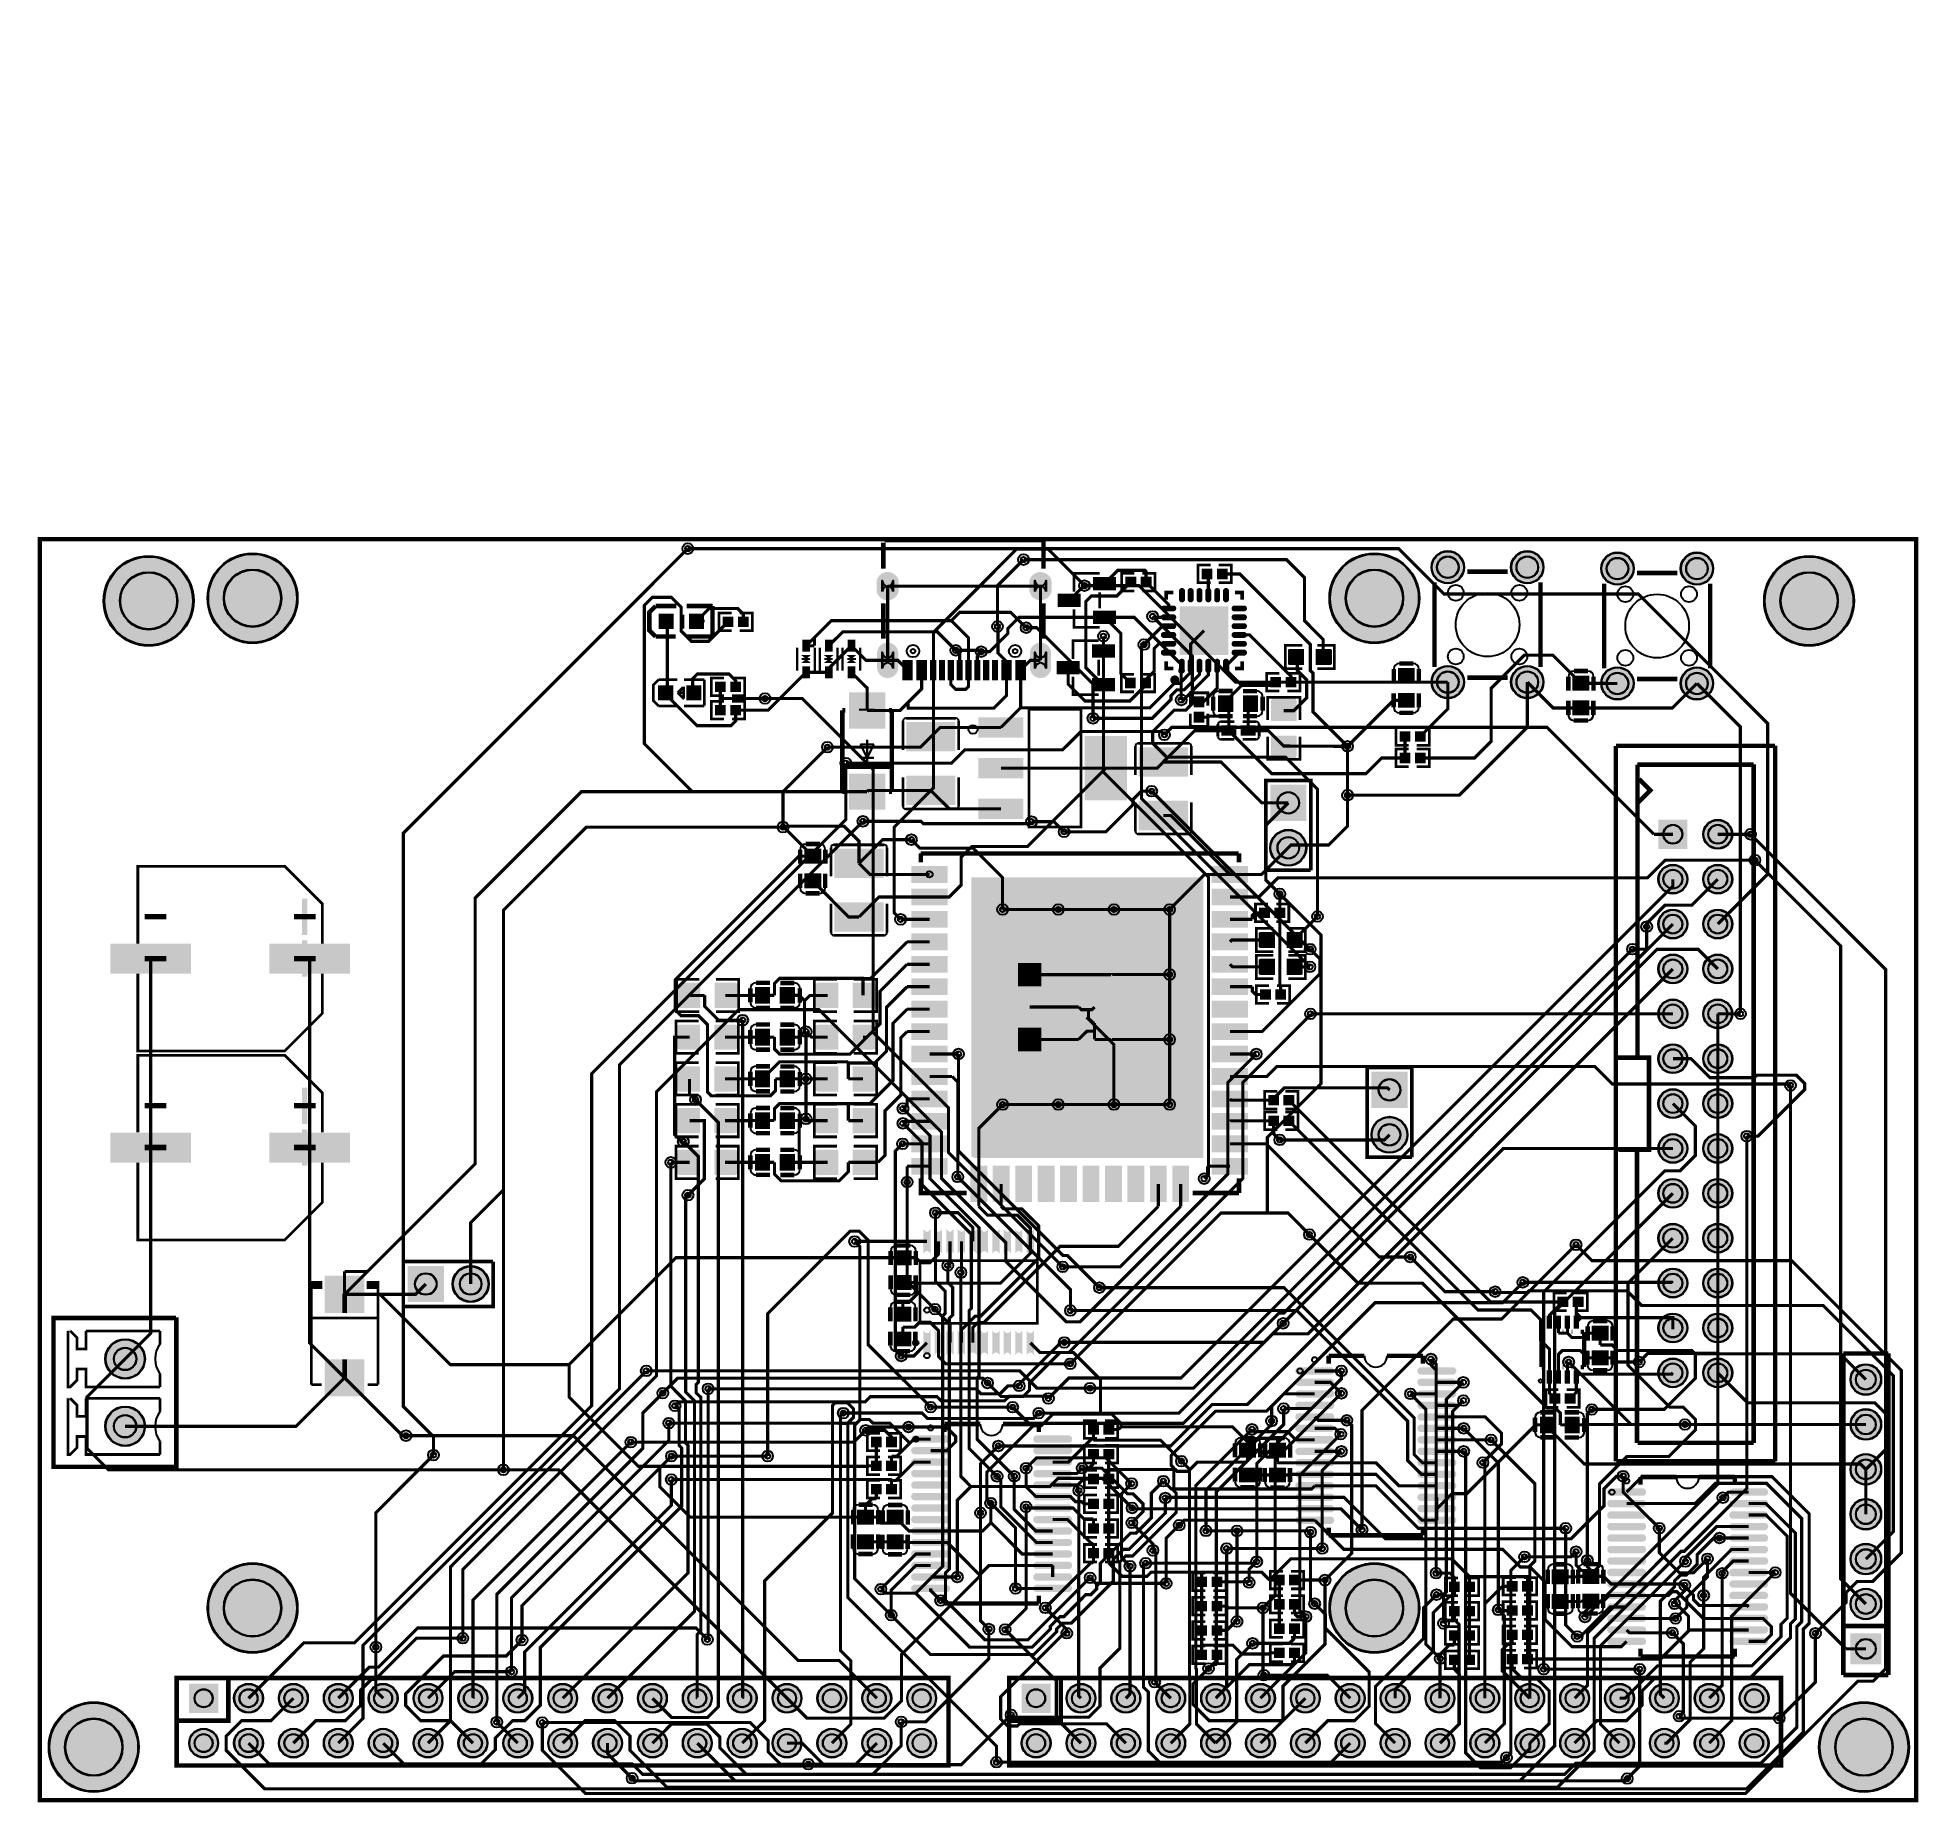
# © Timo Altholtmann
# Model space of a CAD drawing. Extents: x -5 to 4186, y -5 to 3927.
import ezdxf

# ---------------------------------------------------------------- set-up
doc = ezdxf.new("R2010")
doc.units = 9
for name, color, linetype, true_color in [('BoardOutLine', 7, 'Continuous', 0xff00ff), ('BottomLayer', 7, 'Continuous', 0x0000ff), ('BottomSilkLayer', 7, 'Continuous', 0x66cc33), ('BottomSolderMaskLayer', 7, 'Continuous', 0xaa00ff), ('Document', 7, 'Continuous', 0xffffff), ('Hole', 7, 'Continuous', 0x222222), ('Multi-Layer', 7, 'Continuous', 0xc0c0c0), ('TopLayer', 7, 'Continuous', 0xff0000), ('TopPasteMaskLayer', 7, 'Continuous', 0x808080), ('TopSilkLayer', 7, 'Continuous', 0xffcc00), ('TopSolderMaskLayer', 7, 'Continuous', 0x800080)]:
    doc.layers.add(name, color=color, linetype=linetype, true_color=true_color)

msp = doc.modelspace()

# ---------------------------------------------------------------- hatches: boundary and pattern name
at = {"layer": 'BottomLayer'}
msp.add_hatch(color=256, dxfattribs=at).paths.add_polyline_path([(2076, 2056), (2589.3, 2056), (2589.3, 1432.6), (2076, 1432.6), (2076, 2056)])
at = {"layer": 'BottomSolderMaskLayer'}
for points in [[(142.1, 2672.1, 1), (343, 2672.1, 1)], [(373.6, 2678, 1), (574.4, 2678, 1)], [(2873.6, 2678, 1), (3074.4, 2678, 1)], [(3101, 2747, 1), (3173.9, 2747, 1)], [(3278.2, 2747, 1), (3351.1, 2747, 1)], [(3479, 2744, 1), (3551.9, 2744, 1)], [(3656.2, 2744, 1), (3729.1, 2744, 1)], [(3842.1, 2672.1, 1), (4043, 2672.1, 1)], [(1913.8, 2692.8, -0.785398), (1864.6, 2692.8), (1864.6, 2717.1, -0.785398), (1913.8, 2717.1)], [(2254.4, 2692.8, -0.785398), (2205.2, 2692.8), (2205.2, 2717.1, -0.785398), (2254.4, 2717.1)], [(1911.9, 2521.4, -0.785398), (1866.6, 2521.4), (1866.6, 2557.8, -0.785398), (1911.9, 2557.8)], [(2252.4, 2521.4, -0.785398), (2207.1, 2521.4), (2207.1, 2557.8, -0.785398), (2252.4, 2557.8)], [(3101, 2491.1, 1), (3173.9, 2491.1, 1)], [(3278.2, 2491.1, 1), (3351.1, 2491.1, 1)], [(3479, 2488.1, 1), (3551.9, 2488.1, 1)], [(3656.2, 2488.1, 1), (3729.1, 2488.1, 1)], [(2822.4, 2262.4), (2822.4, 2181.7), (2741.7, 2181.7), (2741.7, 2262.4)], [(3671.5, 2184.5), (3671.5, 2119.5), (3606.5, 2119.5), (3606.5, 2184.5)], [(3706.5, 2152, 1), (3771.5, 2152, 1)], [(2741.7, 2122, 1), (2822.4, 2122, 1)], [(3606.5, 2052, 1), (3671.5, 2052, 1)], [(3706.5, 2052, 1), (3771.5, 2052, 1)], [(3606.5, 1952, 1), (3671.5, 1952, 1)], [(3706.5, 1952, 1), (3771.5, 1952, 1)], [(3606.5, 1852, 1), (3671.5, 1852, 1)], [(3706.5, 1852, 1), (3771.5, 1852, 1)], [(3606.5, 1752, 1), (3671.5, 1752, 1)], [(3706.5, 1752, 1), (3771.5, 1752, 1)], [(3606.5, 1652, 1), (3671.5, 1652, 1)], [(3706.5, 1652, 1), (3771.5, 1652, 1)], [(3047.9, 1622.9), (3047.9, 1542.2), (2967.2, 1542.2), (2967.2, 1622.9)], [(3606.5, 1552, 1), (3671.5, 1552, 1)], [(3706.5, 1552, 1), (3771.5, 1552, 1)], [(2967.2, 1482.5, 1), (3047.9, 1482.5, 1)], [(3606.5, 1452, 1), (3671.5, 1452, 1)], [(3706.5, 1452, 1), (3771.5, 1452, 1)], [(3606.5, 1352, 1), (3671.5, 1352, 1)], [(3706.5, 1352, 1), (3771.5, 1352, 1)], [(3606.5, 1252, 1), (3671.5, 1252, 1)], [(3706.5, 1252, 1), (3771.5, 1252, 1)], [(819.6, 1190.4), (900.4, 1190.4), (900.4, 1109.6), (819.6, 1109.6)], [(919.6, 1150, 1), (1000.4, 1150, 1)], [(3606.5, 1152, 1), (3671.5, 1152, 1)], [(3706.5, 1152, 1), (3771.5, 1152, 1)], [(3606.5, 1052, 1), (3671.5, 1052, 1)], [(3706.5, 1052, 1), (3771.5, 1052, 1)], [(145.7, 983, 1), (234.3, 983, 1)], [(3606.5, 952, 1), (3671.5, 952, 1)], [(3706.5, 952, 1), (3771.5, 952, 1)], [(4034.5, 937, 1), (4103.5, 937, 1)], [(145.7, 833, 1), (234.3, 833, 1)], [(4034.5, 837, 1), (4103.5, 837, 1)], [(4034.5, 737, 1), (4103.5, 737, 1)], [(4034.5, 637, 1), (4103.5, 637, 1)], [(4034.5, 537, 1), (4103.5, 537, 1)], [(373.6, 428, 1), (574.4, 428, 1)], [(2873.6, 428, 1), (3074.4, 428, 1)], [(4034.5, 437, 1), (4103.5, 437, 1)], [(4034.5, 302.5), (4034.5, 371.5), (4103.5, 371.5), (4103.5, 302.5)], [(332.6, 194.5), (397.5, 194.5), (397.5, 259.5), (332.6, 259.5)], [(432.6, 227, 1), (497.5, 227, 1)], [(532.6, 227, 1), (597.5, 227, 1)], [(632.6, 227, 1), (697.5, 227, 1)], [(732.6, 227, 1), (797.5, 227, 1)], [(832.6, 227, 1), (897.5, 227, 1)], [(932.6, 227, 1), (997.5, 227, 1)], [(1032.6, 227, 1), (1097.5, 227, 1)], [(1132.6, 227, 1), (1197.5, 227, 1)], [(1232.6, 227, 1), (1297.5, 227, 1)], [(1332.6, 227, 1), (1397.5, 227, 1)], [(1432.6, 227, 1), (1497.5, 227, 1)], [(1532.6, 227, 1), (1597.5, 227, 1)], [(1632.6, 227, 1), (1697.5, 227, 1)], [(1732.6, 227, 1), (1797.5, 227, 1)], [(1832.6, 227, 1), (1897.5, 227, 1)], [(1932.6, 227, 1), (1997.5, 227, 1)], [(2187.6, 194.5), (2252.5, 194.5), (2252.5, 259.5), (2187.6, 259.5)], [(2287.6, 227, 1), (2352.5, 227, 1)], [(2387.6, 227, 1), (2452.5, 227, 1)], [(2487.6, 227, 1), (2552.5, 227, 1)], [(2587.6, 227, 1), (2652.5, 227, 1)], [(2687.6, 227, 1), (2752.5, 227, 1)], [(2787.6, 227, 1), (2852.5, 227, 1)], [(2887.6, 227, 1), (2952.5, 227, 1)], [(2987.6, 227, 1), (3052.5, 227, 1)], [(3087.6, 227, 1), (3152.5, 227, 1)], [(3187.6, 227, 1), (3252.5, 227, 1)], [(3287.6, 227, 1), (3352.5, 227, 1)], [(3387.6, 227, 1), (3452.5, 227, 1)], [(3487.6, 227, 1), (3552.5, 227, 1)], [(3587.6, 227, 1), (3652.5, 227, 1)], [(3687.6, 227, 1), (3752.5, 227, 1)], [(3787.6, 227, 1), (3852.5, 227, 1)], [(19.7, 118.1, 1), (220.5, 118.1, 1)], [(3964.6, 118.1, 1), (4165.4, 118.1, 1)], [(332.6, 127, 1), (397.5, 127, 1)], [(432.6, 127, 1), (497.5, 127, 1)], [(532.6, 127, 1), (597.5, 127, 1)], [(632.6, 127, 1), (697.5, 127, 1)], [(732.6, 127, 1), (797.5, 127, 1)], [(832.6, 127, 1), (897.5, 127, 1)], [(932.6, 127, 1), (997.5, 127, 1)], [(1032.6, 127, 1), (1097.5, 127, 1)], [(1132.6, 127, 1), (1197.5, 127, 1)], [(1232.6, 127, 1), (1297.5, 127, 1)], [(1332.6, 127, 1), (1397.5, 127, 1)], [(1432.6, 127, 1), (1497.5, 127, 1)], [(1532.6, 127, 1), (1597.5, 127, 1)], [(1632.6, 127, 1), (1697.5, 127, 1)], [(1732.6, 127, 1), (1797.5, 127, 1)], [(1832.6, 127, 1), (1897.5, 127, 1)], [(1932.6, 127, 1), (1997.5, 127, 1)], [(2187.6, 127, 1), (2252.5, 127, 1)], [(2287.6, 127, 1), (2352.5, 127, 1)], [(2387.6, 127, 1), (2452.5, 127, 1)], [(2487.6, 127, 1), (2552.5, 127, 1)], [(2587.6, 127, 1), (2652.5, 127, 1)], [(2687.6, 127, 1), (2752.5, 127, 1)], [(2787.6, 127, 1), (2852.5, 127, 1)], [(2887.6, 127, 1), (2952.5, 127, 1)], [(2987.6, 127, 1), (3052.5, 127, 1)], [(3087.6, 127, 1), (3152.5, 127, 1)], [(3187.6, 127, 1), (3252.5, 127, 1)], [(3287.6, 127, 1), (3352.5, 127, 1)], [(3387.6, 127, 1), (3452.5, 127, 1)], [(3487.6, 127, 1), (3552.5, 127, 1)], [(3587.6, 127, 1), (3652.5, 127, 1)], [(3687.6, 127, 1), (3752.5, 127, 1)], [(3787.6, 127, 1), (3852.5, 127, 1)]]:
    msp.add_hatch(color=256, dxfattribs=at).paths.add_polyline_path(points)
at = {"layer": 'Document'}
for points in [[(1466.3, 2615.6), (1466.3, 2641.6), (1472.3, 2641.6), (1472.3, 2615.6)], [(1382.5, 2628.4), (1408.5, 2628.4), (1408.5, 2622.4), (1382.5, 2622.4)], [(1455.5, 2630.5), (1481.5, 2630.5), (1481.5, 2624.5), (1455.5, 2624.5)], [(1718.4, 2551.5), (1696.4, 2551.5), (1707.5, 2542.5)], [(1718.4, 2533.5), (1696.4, 2533.5), (1707.5, 2542.5)], [(1768.9, 2551.5), (1746.9, 2551.5), (1758, 2542.5)], [(1768.9, 2533.5), (1746.9, 2533.5), (1758, 2542.5)], [(1797.5, 2551.5), (1819.5, 2551.5), (1808.5, 2542.5)], [(1797.5, 2533.5), (1819.5, 2533.5), (1808.5, 2542.5)], [(1454.9, 2456.5), (1454.9, 2477.7), (1460, 2477.7), (1460, 2456.5)], [(1383.9, 2469.4), (1405.1, 2469.4), (1405.1, 2464.3), (1383.9, 2464.3)], [(1446.8, 2469.7), (1468.1, 2469.7), (1468.1, 2464.6), (1446.8, 2464.6)], [(1825.9, 2427.3), (1860.2, 2427.3), (1860.3, 2427.4), (1860.3, 2431.6), (1860.1, 2431.8), (1825.9, 2431.8), (1825.7, 2431.6), (1825.7, 2427)], [(1842.4, 2455.4), (1842.4, 2401.2), (1838.2, 2401.2), (1837.9, 2405.2), (1838, 2455.1), (1837.8, 2455.3), (1842.2, 2455.3), (1842.3, 2455.4)], [(1849.7, 2220.2), (1849, 2220.1), (1840.5, 2220.1), (1840.6, 2273.8), (1841.4, 2274.1), (1849.9, 2274.1)], [(596.4, 1834.5), (596.4, 1915.6), (584.2, 1915.6), (584.2, 1834.5)], [(233.5, 1868.9), (233.5, 1881.1), (282.1, 1881.1), (282.1, 1868.9)], [(614.6, 1868.9), (614.6, 1881.1), (566, 1881.1), (566, 1868.9)], [(596.4, 1413.5), (596.4, 1494.6), (584.2, 1494.6), (584.2, 1413.5)], [(233.5, 1447.9), (233.5, 1460.1), (282.1, 1460.1), (282.1, 1447.9)], [(614.6, 1447.9), (614.6, 1460.1), (566, 1460.1), (566, 1447.9)], [(673.7, 1128.3), (684.3, 1128.3), (684.3, 1085.6), (673.7, 1085.6)], [(270.3, 1045.6), (270.3, 1046), (268, 1048.4), (102.2, 1048.4), (99.8, 1046), (99.8, 1008.2), (84.9, 1008.2), (84.9, 1031.4), (68.3, 1048), (62, 1048), (59.7, 1045.6), (59.7, 983), (65.2, 983), (65.2, 1042.8), (66.4, 1042.8), (66.4, 1042.8), (79.8, 1029.5), (79.8, 1005), (82.1, 1002.7), (102.6, 1002.7), (105.4, 1005.4), (105.4, 1042.8), (270.3, 1042.8)], [(270.3, 1015.7), (269.1, 1014.1), (267.9, 1012.5), (266.7, 1010.8), (265.7, 1009.1), (264.7, 1007.3), (263.7, 1005.5), (262.9, 1003.7), (262.1, 1001.8), (261.4, 999.9), (260.8, 998), (260.2, 996), (259.7, 994.1), (259.3, 992.1), (259, 990.1), (258.8, 988.1), (258.6, 986), (258.5, 984), (258.5, 982), (258.6, 980), (258.8, 977.9), (259, 975.9), (259.3, 973.9), (259.7, 971.9), (260.2, 970), (260.8, 968), (261.4, 966.1), (262.1, 964.2), (262.9, 962.3), (263.7, 960.5), (264.7, 958.7), (265.7, 956.9), (266.7, 955.2), (267.9, 953.5), (269.1, 951.9), (270.3, 950.3), (264.8, 950.3), (263.6, 952.1), (262.4, 953.8), (261.3, 955.7), (260.3, 957.5), (259.4, 959.4), (258.5, 961.3), (257.7, 963.3), (257, 965.3), (256.3, 967.3), (255.8, 969.4), (255.3, 971.4), (254.9, 973.5), (254.6, 975.6), (254.3, 977.7), (254.2, 979.8), (254.1, 981.9), (254.1, 984.1), (254.2, 986.2), (254.3, 988.3), (254.6, 990.4), (254.9, 992.5), (255.3, 994.6), (255.8, 996.6), (256.3, 998.7), (257, 1000.7), (257.7, 1002.7), (258.5, 1004.7), (259.4, 1006.6), (260.3, 1008.5), (261.3, 1010.3), (262.4, 1012.2), (263.6, 1013.9), (264.8, 1015.7)], [(270.3, 1016.1), (264.8, 1016.1), (264.8, 1042.4), (270.3, 1042.4), (270.3, 1016.1)], [(270.3, 920.4), (270.3, 920), (268, 917.6), (102.2, 917.6), (99.8, 920), (99.8, 957.8), (84.9, 957.8), (84.9, 934.6), (68.3, 918), (62, 918), (59.7, 920.4), (59.7, 983), (65.2, 983), (65.2, 923.2), (66.4, 923.2), (66.4, 923.2), (79.8, 936.5), (79.8, 961), (82.1, 963.3), (102.6, 963.3), (105.4, 960.6), (105.4, 923.2), (270.3, 923.2)], [(643.4, 955.7), (714.6, 955.7), (714.6, 966.4), (643.4, 966.4)], [(673.7, 939.7), (684.3, 939.7), (684.3, 982.4), (673.7, 982.4)], [(270.3, 949.9), (264.8, 949.9), (264.8, 923.5), (270.3, 923.5), (270.3, 949.9)], [(270.4, 895.2), (270.4, 895.6), (268.1, 898), (102.3, 898), (100, 895.6), (100, 857.8), (85, 857.8), (85, 881.1), (68.5, 897.6), (62.2, 897.6), (59.8, 895.2), (59.8, 832.6), (65.3, 832.6), (65.3, 892.5), (66.5, 892.5), (66.5, 892.5), (79.9, 879.1), (79.9, 854.7), (82.2, 852.3), (102.7, 852.3), (105.5, 855.1), (105.5, 892.5), (270.4, 892.5)], [(270.4, 865.7), (264.9, 865.7), (264.9, 892.1), (270.4, 892.1), (270.4, 865.7)], [(270.4, 865.3), (269.2, 863.7), (268, 862.1), (266.8, 860.4), (265.8, 858.7), (264.8, 856.9), (263.9, 855.1), (263, 853.3), (262.2, 851.4), (261.5, 849.5), (260.9, 847.6), (260.3, 845.7), (259.9, 843.7), (259.5, 841.7), (259.1, 839.7), (258.9, 837.7), (258.7, 835.7), (258.7, 833.6), (258.7, 831.6), (258.7, 829.6), (258.9, 827.6), (259.1, 825.6), (259.5, 823.6), (259.9, 821.6), (260.3, 819.6), (260.9, 817.7), (261.5, 815.7), (262.2, 813.8), (263, 812), (263.9, 810.1), (264.8, 808.3), (265.8, 806.6), (266.8, 804.9), (268, 803.2), (269.2, 801.5), (270.4, 800), (264.9, 800), (263.7, 801.7), (262.5, 803.5), (261.5, 805.3), (260.4, 807.1), (259.5, 809), (258.6, 811), (257.8, 812.9), (257.1, 814.9), (256.5, 817), (255.9, 819), (255.4, 821.1), (255, 823.1), (254.7, 825.2), (254.4, 827.3), (254.3, 829.5), (254.2, 831.6), (254.2, 833.7), (254.3, 835.8), (254.4, 837.9), (254.7, 840), (255, 842.1), (255.4, 844.2), (255.9, 846.3), (256.5, 848.3), (257.1, 850.3), (257.8, 852.3), (258.6, 854.3), (259.5, 856.2), (260.4, 858.1), (261.5, 860), (262.5, 861.8), (263.7, 863.6), (264.9, 865.3)], [(270.4, 770), (270.4, 769.6), (268.1, 767.3), (102.3, 767.3), (100, 769.6), (100, 807.4), (85, 807.4), (85, 784.2), (68.5, 767.7), (62.2, 767.7), (59.8, 770), (59.8, 832.6), (65.3, 832.6), (65.3, 772.8), (66.5, 772.8), (66.5, 772.8), (79.9, 786.2), (79.9, 810.6), (82.2, 812.9), (102.7, 812.9), (105.5, 810.2), (105.5, 772.8), (270.4, 772.8)], [(270.4, 799.6), (264.9, 799.6), (264.9, 773.2), (270.4, 773.2), (270.4, 799.6)]]:
    msp.add_hatch(color=256, dxfattribs=at).paths.add_polyline_path(points)
at = {"layer": 'Multi-Layer'}
for points in [[(3102, 2747, 1), (3172.9, 2747, 1)], [(3279.2, 2747, 1), (3350.1, 2747, 1)], [(3480, 2744, 1), (3550.9, 2744, 1)], [(3657.2, 2744, 1), (3728.1, 2744, 1)], [(1912.8, 2693.1, -0.785398), (1865.6, 2693.1), (1865.6, 2716.8, -0.785398), (1912.8, 2716.8)], [(2253.4, 2693.1, -0.785398), (2206.2, 2693.1), (2206.2, 2716.8, -0.785398), (2253.4, 2716.8)], [(1910.9, 2521.9, -0.785398), (1867.6, 2521.9), (1867.6, 2557.3, -0.785398), (1910.9, 2557.3)], [(2251.4, 2521.9, -0.785398), (2208.1, 2521.9), (2208.1, 2557.3, -0.785398), (2251.4, 2557.3)], [(3102, 2491.1, 1), (3172.9, 2491.1, 1)], [(3279.2, 2491.1, 1), (3350.1, 2491.1, 1)], [(3480, 2488.1, 1), (3550.9, 2488.1, 1)], [(3657.2, 2488.1, 1), (3728.1, 2488.1, 1)], [(2821.4, 2261.4), (2821.4, 2182.7), (2742.7, 2182.7), (2742.7, 2261.4)], [(3670.5, 2183.5), (3670.5, 2120.5), (3607.5, 2120.5), (3607.5, 2183.5)], [(3707.5, 2152, 1), (3770.5, 2152, 1)], [(2742.7, 2122, 1), (2821.4, 2122, 1)], [(3607.5, 2052, 1), (3670.5, 2052, 1)], [(3707.5, 2052, 1), (3770.5, 2052, 1)], [(3607.5, 1952, 1), (3670.5, 1952, 1)], [(3707.5, 1952, 1), (3770.5, 1952, 1)], [(3607.5, 1852, 1), (3670.5, 1852, 1)], [(3707.5, 1852, 1), (3770.5, 1852, 1)], [(3607.5, 1752, 1), (3670.5, 1752, 1)], [(3707.5, 1752, 1), (3770.5, 1752, 1)], [(3607.5, 1652, 1), (3670.5, 1652, 1)], [(3707.5, 1652, 1), (3770.5, 1652, 1)], [(3046.9, 1621.9), (3046.9, 1543.2), (2968.2, 1543.2), (2968.2, 1621.9)], [(3607.5, 1552, 1), (3670.5, 1552, 1)], [(3707.5, 1552, 1), (3770.5, 1552, 1)], [(2968.2, 1482.5, 1), (3046.9, 1482.5, 1)], [(3607.5, 1452, 1), (3670.5, 1452, 1)], [(3707.5, 1452, 1), (3770.5, 1452, 1)], [(3607.5, 1352, 1), (3670.5, 1352, 1)], [(3707.5, 1352, 1), (3770.5, 1352, 1)], [(3607.5, 1252, 1), (3670.5, 1252, 1)], [(3707.5, 1252, 1), (3770.5, 1252, 1)], [(820.6, 1189.4), (899.4, 1189.4), (899.4, 1110.6), (820.6, 1110.6)], [(920.6, 1150, 1), (999.4, 1150, 1)], [(3607.5, 1152, 1), (3670.5, 1152, 1)], [(3707.5, 1152, 1), (3770.5, 1152, 1)], [(3607.5, 1052, 1), (3670.5, 1052, 1)], [(3707.5, 1052, 1), (3770.5, 1052, 1)], [(146.7, 983, 1), (233.3, 983, 1)], [(3607.5, 952, 1), (3670.5, 952, 1)], [(3707.5, 952, 1), (3770.5, 952, 1)], [(4035.5, 937, 1), (4102.5, 937, 1)], [(146.7, 833, 1), (233.3, 833, 1)], [(4035.5, 837, 1), (4102.5, 837, 1)], [(4035.5, 737, 1), (4102.5, 737, 1)], [(4035.5, 637, 1), (4102.5, 637, 1)], [(4035.5, 537, 1), (4102.5, 537, 1)], [(4035.5, 437, 1), (4102.5, 437, 1)], [(4035.5, 303.5), (4035.5, 370.5), (4102.5, 370.5), (4102.5, 303.5)], [(333.6, 195.5), (396.5, 195.5), (396.5, 258.5), (333.6, 258.5)], [(433.6, 227, 1), (496.5, 227, 1)], [(533.6, 227, 1), (596.5, 227, 1)], [(633.6, 227, 1), (696.5, 227, 1)], [(733.6, 227, 1), (796.5, 227, 1)], [(833.6, 227, 1), (896.5, 227, 1)], [(933.6, 227, 1), (996.5, 227, 1)], [(1033.6, 227, 1), (1096.5, 227, 1)], [(1133.6, 227, 1), (1196.5, 227, 1)], [(1233.6, 227, 1), (1296.5, 227, 1)], [(1333.6, 227, 1), (1396.5, 227, 1)], [(1433.6, 227, 1), (1496.5, 227, 1)], [(1533.6, 227, 1), (1596.5, 227, 1)], [(1633.6, 227, 1), (1696.5, 227, 1)], [(1733.6, 227, 1), (1796.5, 227, 1)], [(1833.6, 227, 1), (1896.5, 227, 1)], [(1933.6, 227, 1), (1996.5, 227, 1)], [(2188.6, 195.5), (2251.5, 195.5), (2251.5, 258.5), (2188.6, 258.5)], [(2288.6, 227, 1), (2351.5, 227, 1)], [(2388.6, 227, 1), (2451.5, 227, 1)], [(2488.6, 227, 1), (2551.5, 227, 1)], [(2588.6, 227, 1), (2651.5, 227, 1)], [(2688.6, 227, 1), (2751.5, 227, 1)], [(2788.6, 227, 1), (2851.5, 227, 1)], [(2888.6, 227, 1), (2951.5, 227, 1)], [(2988.6, 227, 1), (3051.5, 227, 1)], [(3088.6, 227, 1), (3151.5, 227, 1)], [(3188.6, 227, 1), (3251.5, 227, 1)], [(3288.6, 227, 1), (3351.5, 227, 1)], [(3388.6, 227, 1), (3451.5, 227, 1)], [(3488.6, 227, 1), (3551.5, 227, 1)], [(3588.6, 227, 1), (3651.5, 227, 1)], [(3688.6, 227, 1), (3751.5, 227, 1)], [(3788.6, 227, 1), (3851.5, 227, 1)], [(333.6, 127, 1), (396.5, 127, 1)], [(433.6, 127, 1), (496.5, 127, 1)], [(533.6, 127, 1), (596.5, 127, 1)], [(633.6, 127, 1), (696.5, 127, 1)], [(733.6, 127, 1), (796.5, 127, 1)], [(833.6, 127, 1), (896.5, 127, 1)], [(933.6, 127, 1), (996.5, 127, 1)], [(1033.6, 127, 1), (1096.5, 127, 1)], [(1133.6, 127, 1), (1196.5, 127, 1)], [(1233.6, 127, 1), (1296.5, 127, 1)], [(1333.6, 127, 1), (1396.5, 127, 1)], [(1433.6, 127, 1), (1496.5, 127, 1)], [(1533.6, 127, 1), (1596.5, 127, 1)], [(1633.6, 127, 1), (1696.5, 127, 1)], [(1733.6, 127, 1), (1796.5, 127, 1)], [(1833.6, 127, 1), (1896.5, 127, 1)], [(1933.6, 127, 1), (1996.5, 127, 1)], [(2188.6, 127, 1), (2251.5, 127, 1)], [(2288.6, 127, 1), (2351.5, 127, 1)], [(2388.6, 127, 1), (2451.5, 127, 1)], [(2488.6, 127, 1), (2551.5, 127, 1)], [(2588.6, 127, 1), (2651.5, 127, 1)], [(2688.6, 127, 1), (2751.5, 127, 1)], [(2788.6, 127, 1), (2851.5, 127, 1)], [(2888.6, 127, 1), (2951.5, 127, 1)], [(2988.6, 127, 1), (3051.5, 127, 1)], [(3088.6, 127, 1), (3151.5, 127, 1)], [(3188.6, 127, 1), (3251.5, 127, 1)], [(3288.6, 127, 1), (3351.5, 127, 1)], [(3388.6, 127, 1), (3451.5, 127, 1)], [(3488.6, 127, 1), (3551.5, 127, 1)], [(3588.6, 127, 1), (3651.5, 127, 1)], [(3688.6, 127, 1), (3751.5, 127, 1)], [(3788.6, 127, 1), (3851.5, 127, 1)]]:
    msp.add_hatch(color=256, dxfattribs=at).paths.add_polyline_path(points)
at = {"layer": 'TopLayer'}
for points in [[(2442.1, 2724.7), (2442.1, 2703.4), (2419.9, 2703.4), (2419.9, 2724.7)], [(2454, 2724.7), (2454, 2703.4), (2476.2, 2703.4), (2476.2, 2724.7)], [(2612.1, 2721.4), (2612.1, 2742.7), (2589.9, 2742.7), (2589.9, 2721.4)], [(2624, 2721.4), (2624, 2742.7), (2646.2, 2742.7), (2646.2, 2721.4)], [(2269, 2686.8), (2318.2, 2686.8), (2318.2, 2659.2), (2269, 2659.2)], [(2347.8, 2724.2), (2397, 2724.2), (2397, 2696.6), (2347.8, 2696.6)], [(2550.6, 2674.5, -0.785398), (2539.5, 2674.5), (2539.5, 2694.9, -0.785398), (2550.6, 2694.9)], [(2569.9, 2674.5, -0.785398), (2558.9, 2674.5), (2558.9, 2694.9, -0.785398), (2569.9, 2694.9)], [(2589.6, 2674.5, -0.785398), (2578.6, 2674.5), (2578.6, 2694.9, -0.785398), (2589.6, 2694.9)], [(2609.3, 2674.5, -0.785398), (2598.3, 2674.5), (2598.3, 2694.9, -0.785398), (2609.3, 2694.9)], [(2629, 2674.5, -0.785398), (2618, 2674.5), (2618, 2694.9, -0.785398), (2629, 2694.9)], [(2648.7, 2674.5, -0.785398), (2637.7, 2674.5), (2637.7, 2694.9, -0.785398), (2648.7, 2694.9)], [(1380.2, 2610.7), (1380.2, 2642.2), (1411.7, 2642.2), (1411.7, 2610.7)], [(1447.2, 2610.7), (1447.2, 2642.2), (1478.7, 2642.2), (1478.7, 2610.7)], [(2347.8, 2649.4), (2397, 2649.4), (2397, 2621.8), (2347.8, 2621.8)], [(2505, 2649.7, -0.785398), (2505, 2660.7), (2525.5, 2660.7, -0.785398), (2525.5, 2649.7)], [(2505, 2630, -0.785398), (2505, 2641), (2525.5, 2641, -0.785398), (2525.5, 2630)], [(2541.3, 2552.8), (2541.3, 2659.1), (2647.6, 2659.1), (2647.6, 2552.8)], [(2662.5, 2649.7, -0.785398), (2662.5, 2660.7), (2682.9, 2660.7, -0.785398), (2682.9, 2649.7)], [(2662.5, 2630, -0.785398), (2662.5, 2641), (2682.9, 2641, -0.785398), (2682.9, 2630)], [(1544.6, 2614.8), (1544.6, 2636.1), (1522.3, 2636.1), (1522.3, 2614.8)], [(1556.4, 2614.8), (1556.4, 2636.1), (1578.7, 2636.1), (1578.7, 2614.8)], [(2505, 2610.3, -0.785398), (2505, 2621.3), (2525.5, 2621.3, -0.785398), (2525.5, 2610.3)], [(2505, 2590.6, -0.785398), (2505, 2601.6), (2525.5, 2601.6, -0.785398), (2525.5, 2590.6)], [(2662.5, 2610.3, -0.785398), (2662.5, 2621.3), (2682.9, 2621.3, -0.785398), (2682.9, 2610.3)], [(2662.5, 2590.6, -0.785398), (2662.5, 2601.6), (2682.9, 2601.6, -0.785398), (2682.9, 2590.6)], [(1715.3, 2583.8), (1715.3, 2560.2), (1699.6, 2560.2), (1699.6, 2583.8)], [(1765.8, 2583.8), (1765.8, 2560.2), (1750.1, 2560.2), (1750.1, 2583.8)], [(1816.3, 2583.9), (1816.3, 2560.2), (1800.6, 2560.2), (1800.6, 2583.9)], [(2345.8, 2574.2), (2395, 2574.2), (2395, 2546.6), (2345.8, 2546.6)], [(2505, 2570.9, -0.785398), (2505, 2581.9), (2525.5, 2581.9, -0.785398), (2525.5, 2570.9)], [(2505, 2551.2, -0.785398), (2505, 2562.3), (2525.5, 2562.3, -0.785398), (2525.5, 2551.2)], [(2662.5, 2570.9, -0.785398), (2662.5, 2581.9), (2682.9, 2581.9, -0.785398), (2682.9, 2570.9)], [(2662.5, 2551.2, -0.785398), (2662.5, 2562.3), (2682.9, 2562.3, -0.785398), (2682.9, 2551.2)], [(2816.3, 2564), (2816.3, 2530), (2784.5, 2530), (2784.5, 2564)], [(2843.8, 2564), (2843.8, 2530), (2875.6, 2530), (2875.6, 2564)], [(1699.6, 2501.1), (1699.6, 2524.8), (1715.3, 2524.8), (1715.3, 2501.1)], [(1750.1, 2501.1), (1750.1, 2524.8), (1765.8, 2524.8), (1765.8, 2501.1)], [(1800.6, 2501.2), (1800.6, 2524.8), (1816.3, 2524.8), (1816.3, 2501.2)], [(1944.3, 2496.3), (1922.7, 2496.3), (1922.7, 2539.6), (1944.3, 2539.6)], [(1975.8, 2496.3), (1954.2, 2496.3), (1954.2, 2539.6), (1975.8, 2539.6)], [(1996.5, 2496.3), (1984.7, 2496.3), (1984.7, 2539.6), (1996.5, 2539.6)], [(2016.2, 2496.3), (2004.4, 2496.3), (2004.4, 2539.6), (2016.2, 2539.6)], [(2035.9, 2496.3), (2024.1, 2496.3), (2024.1, 2539.6), (2035.9, 2539.6)], [(2055.6, 2496.3), (2043.7, 2496.3), (2043.7, 2539.6), (2055.6, 2539.6)], [(2075.2, 2496.3), (2063.4, 2496.3), (2063.4, 2539.6), (2075.2, 2539.6)], [(2094.9, 2496.3), (2083.1, 2496.3), (2083.1, 2539.6), (2094.9, 2539.6)], [(2114.6, 2496.3), (2102.8, 2496.3), (2102.8, 2539.6), (2114.6, 2539.6)], [(2134.3, 2496.3), (2122.5, 2496.3), (2122.5, 2539.6), (2134.3, 2539.6)], [(2164.8, 2496.3), (2143.2, 2496.3), (2143.2, 2539.6), (2164.8, 2539.6)], [(2196.3, 2496.3), (2174.7, 2496.3), (2174.7, 2539.6), (2196.3, 2539.6)], [(2267, 2536.8), (2316.2, 2536.8), (2316.2, 2509.2), (2267, 2509.2)], [(2550.3, 2517, -0.785398), (2539.2, 2517), (2539.2, 2537.5, -0.785398), (2550.3, 2537.5)], [(2569.9, 2517, -0.785398), (2558.9, 2517), (2558.9, 2537.5, -0.785398), (2569.9, 2537.5)], [(2589.6, 2517, -0.785398), (2578.6, 2517), (2578.6, 2537.5, -0.785398), (2589.6, 2537.5)], [(2609.3, 2517, -0.785398), (2598.3, 2517), (2598.3, 2537.5, -0.785398), (2609.3, 2537.5)], [(2629, 2517, -0.785398), (2618, 2517), (2618, 2537.5, -0.785398), (2629, 2537.5)], [(2648.7, 2517, -0.785398), (2637.7, 2517), (2637.7, 2537.5, -0.785398), (2648.7, 2537.5)], [(3027.3, 2489.8), (3027.3, 2521.3), (3062.8, 2521.3), (3062.8, 2489.8)], [(1378.8, 2451.1), (1378.8, 2482.6), (1410.3, 2482.6), (1410.3, 2451.1)], [(1441.7, 2451.4), (1441.7, 2482.9), (1473.2, 2482.9), (1473.2, 2451.4)], [(1527.6, 2469.9), (1527.6, 2491.2), (1505.4, 2491.2), (1505.4, 2469.9)], [(1539.5, 2469.9), (1539.5, 2491.2), (1561.7, 2491.2), (1561.7, 2469.9)], [(2345.8, 2499.4), (2395, 2499.4), (2395, 2471.8), (2345.8, 2471.8)], [(2441.1, 2499.7), (2441.1, 2478.4), (2418.9, 2478.4), (2418.9, 2499.7)], [(2453, 2499.7), (2453, 2478.4), (2475.2, 2478.4), (2475.2, 2499.7)], [(2765.1, 2480.4), (2765.1, 2501.7), (2742.9, 2501.7), (2742.9, 2480.4)], [(2777, 2480.4), (2777, 2501.7), (2799.2, 2501.7), (2799.2, 2480.4)], [(3416.3, 2472.8), (3416.3, 2504.3), (3451.8, 2504.3), (3451.8, 2472.8)], [(1527.6, 2417.8), (1527.6, 2439.1), (1505.4, 2439.1), (1505.4, 2417.8)], [(1539.5, 2417.8), (1539.5, 2439.1), (1561.7, 2439.1), (1561.7, 2417.8)], [(1882.9, 2467.4), (1882.9, 2388.7), (1804.1, 2388.7), (1804.1, 2467.4)], [(2572.4, 2435.9), (2593.7, 2435.9), (2593.7, 2458.2), (2572.4, 2458.2)], [(2626.7, 2460.7), (2658.2, 2460.7), (2658.2, 2425.3), (2626.7, 2425.3)], [(2681.9, 2460.7), (2713.4, 2460.7), (2713.4, 2425.3), (2681.9, 2425.3)], [(2799.2, 2405.1), (2744.9, 2405.1), (2744.9, 2449.7), (2799.2, 2449.7)], [(3027.3, 2434.7), (3027.3, 2466.2), (3062.8, 2466.2), (3062.8, 2434.7)], [(3416.3, 2417.7), (3416.3, 2449.2), (3451.8, 2449.2), (3451.8, 2417.7)], [(1932.4, 2337.1), (2038.7, 2337.1), (2038.7, 2401.4), (1932.4, 2401.4)], [(2190.8, 2368.3), (2092.4, 2368.3), (2092.4, 2411.7), (2190.8, 2411.7)], [(2572.4, 2424.1), (2593.7, 2424.1), (2593.7, 2401.8), (2572.4, 2401.8)], [(2665.1, 2372.4), (2665.1, 2393.7), (2634, 2393.7), (2634, 2372.4)], [(2677, 2372.4), (2677, 2393.7), (2708.1, 2393.7), (2708.1, 2372.4)], [(2329.4, 2228.6), (2329.4, 2370.3), (2421.5, 2370.3), (2421.5, 2228.6)], [(2799.2, 2370.9), (2744.9, 2370.9), (2744.9, 2326.4), (2799.2, 2326.4)], [(3053.1, 2380.7), (3053.1, 2359.4), (3030.9, 2359.4), (3030.9, 2380.7)], [(3065, 2380.7), (3065, 2359.4), (3087.2, 2359.4), (3087.2, 2380.7)], [(2190.8, 2277.8), (2092.4, 2277.8), (2092.4, 2321.1), (2190.8, 2321.1)], [(2556.7, 2281.1), (2450.4, 2281.1), (2450.4, 2345.4), (2556.7, 2345.4)], [(3053.1, 2332.6), (3053.1, 2311.4), (3030.9, 2311.4), (3030.9, 2332.6)], [(3065, 2332.6), (3065, 2311.4), (3087.2, 2311.4), (3087.2, 2332.6)], [(1882.9, 2286.3), (1882.9, 2207.6), (1804.1, 2207.6), (1804.1, 2286.3)], [(1932.4, 2282), (2038.7, 2282), (2038.7, 2217.6), (1932.4, 2217.6)], [(2190.8, 2187.2), (2092.4, 2187.2), (2092.4, 2230.6), (2190.8, 2230.6)], [(2556.7, 2226), (2450.4, 2226), (2450.4, 2161.6), (2556.7, 2161.6)], [(1704.6, 2087.4), (1704.6, 2118.9), (1740.1, 2118.9), (1740.1, 2087.4)], [(1878.5, 2055.2), (1772.2, 2055.2), (1772.2, 2119.5), (1878.5, 2119.5)], [(1704.6, 2032.3), (1704.6, 2063.8), (1740.1, 2063.8), (1740.1, 2032.3)], [(1943.3, 2080.1), (2022.1, 2080.1), (2022.1, 2044.7), (1943.3, 2044.7)], [(2081, 2054), (2592.5, 2054), (2592.5, 1430.5), (2081, 1430.5), (2081, 2054)], [(2691.4, 2044.7), (2612.6, 2044.7), (2612.6, 2080.1), (2691.4, 2080.1)], [(1943.3, 2030.1), (2022.1, 2030.1), (2022.1, 1994.7), (1943.3, 1994.7)], [(2691.4, 1994.7), (2612.6, 1994.7), (2612.6, 2030.1), (2691.4, 2030.1)], [(1878.5, 2000.1), (1772.2, 2000.1), (1772.2, 1935.7), (1878.5, 1935.7)], [(1943.3, 1980.1), (2022.1, 1980.1), (2022.1, 1944.7), (1943.3, 1944.7)], [(2691.4, 1944.7), (2612.6, 1944.7), (2612.6, 1980.1), (2691.4, 1980.1)], [(2740.1, 1966.4), (2740.1, 1987.7), (2717.9, 1987.7), (2717.9, 1966.4)], [(2752, 1966.4), (2752, 1987.7), (2774.2, 1987.7), (2774.2, 1966.4)], [(1943.3, 1930.1), (2022.1, 1930.1), (2022.1, 1894.7), (1943.3, 1894.7)], [(2691.4, 1894.7), (2612.6, 1894.7), (2612.6, 1930.1), (2691.4, 1930.1)], [(2751.6, 1899.6), (2751.6, 1933.6), (2719.8, 1933.6), (2719.8, 1899.6)], [(2779.1, 1899.6), (2779.1, 1933.6), (2810.9, 1933.6), (2810.9, 1899.6)], [(335.5, 1842.5), (158.3, 1842.5), (158.3, 1907.5), (335.5, 1907.5)], [(689.8, 1842.5), (512.6, 1842.5), (512.6, 1907.5), (689.8, 1907.5)], [(1943.3, 1880.1), (2022.1, 1880.1), (2022.1, 1844.7), (1943.3, 1844.7)], [(2179.6, 1813.2), (2179.6, 1865.5), (2231.9, 1865.5), (2231.9, 1813.2)], [(2251.8, 1813.2), (2251.8, 1865.5), (2304.2, 1865.5), (2304.2, 1813.2)], [(2324, 1813.2), (2324, 1865.5), (2376.4, 1865.5), (2376.4, 1813.2)], [(2691.4, 1844.7), (2612.6, 1844.7), (2612.6, 1880.1), (2691.4, 1880.1)], [(2751.6, 1839.6), (2751.6, 1873.6), (2719.8, 1873.6), (2719.8, 1839.6)], [(2779.1, 1839.6), (2779.1, 1873.6), (2810.9, 1873.6), (2810.9, 1839.6)], [(1471, 1820.1), (1471, 1765.9), (1426.4, 1765.9), (1426.4, 1820.1)], [(1505.1, 1820.1), (1505.1, 1765.9), (1549.7, 1765.9), (1549.7, 1820.1)], [(1626.2, 1775.4), (1594.7, 1775.4), (1594.7, 1810.8), (1626.2, 1810.8)], [(1681.4, 1775.4), (1649.9, 1775.4), (1649.9, 1810.8), (1681.4, 1810.8)], [(1778, 1765.9), (1778, 1820.1), (1733.4, 1820.1), (1733.4, 1765.9)], [(1812.1, 1765.9), (1812.1, 1820.1), (1856.7, 1820.1), (1856.7, 1765.9)], [(1943.3, 1830.1), (2022.1, 1830.1), (2022.1, 1794.7), (1943.3, 1794.7)], [(2691.4, 1794.7), (2612.6, 1794.7), (2612.6, 1830.1), (2691.4, 1830.1)], [(2742.1, 1784.4), (2742.1, 1805.7), (2719.9, 1805.7), (2719.9, 1784.4)], [(2754, 1784.4), (2754, 1805.7), (2776.2, 1805.7), (2776.2, 1784.4)], [(1943.3, 1780.1), (2022.1, 1780.1), (2022.1, 1744.7), (1943.3, 1744.7)], [(2179.6, 1740.9), (2179.6, 1793.3), (2231.9, 1793.3), (2231.9, 1740.9)], [(2251.8, 1740.9), (2251.8, 1793.3), (2304.2, 1793.3), (2304.2, 1740.9)], [(2324, 1740.9), (2324, 1793.3), (2376.4, 1793.3), (2376.4, 1740.9)], [(2691.4, 1744.7), (2612.6, 1744.7), (2612.6, 1780.1), (2691.4, 1780.1)], [(1470, 1727.1), (1470, 1672.9), (1425.4, 1672.9), (1425.4, 1727.1)], [(1504.1, 1727.1), (1504.1, 1672.9), (1548.7, 1672.9), (1548.7, 1727.1)], [(1778, 1672.9), (1778, 1727.1), (1733.4, 1727.1), (1733.4, 1672.9)], [(1812.1, 1672.9), (1812.1, 1727.1), (1856.7, 1727.1), (1856.7, 1672.9)], [(1943.3, 1730.1), (2022.1, 1730.1), (2022.1, 1694.7), (1943.3, 1694.7)], [(2179.6, 1668.7), (2179.6, 1721), (2231.9, 1721), (2231.9, 1668.7)], [(2251.8, 1668.7), (2251.8, 1721), (2304.2, 1721), (2304.2, 1668.7)], [(2324, 1668.7), (2324, 1721), (2376.4, 1721), (2376.4, 1668.7)], [(2691.4, 1694.7), (2612.6, 1694.7), (2612.6, 1730.1), (2691.4, 1730.1)], [(1626.2, 1682.4), (1594.7, 1682.4), (1594.7, 1717.8), (1626.2, 1717.8)], [(1681.4, 1682.4), (1649.9, 1682.4), (1649.9, 1717.8), (1681.4, 1717.8)], [(1943.3, 1680.1), (2022.1, 1680.1), (2022.1, 1644.7), (1943.3, 1644.7)], [(2691.4, 1644.7), (2612.6, 1644.7), (2612.6, 1680.1), (2691.4, 1680.1)], [(1470, 1634.1), (1470, 1579.9), (1425.4, 1579.9), (1425.4, 1634.1)], [(1504.1, 1634.1), (1504.1, 1579.9), (1548.7, 1579.9), (1548.7, 1634.1)], [(1626.2, 1589.4), (1594.7, 1589.4), (1594.7, 1624.8), (1626.2, 1624.8)], [(1681.4, 1589.4), (1649.9, 1589.4), (1649.9, 1624.8), (1681.4, 1624.8)], [(1778, 1579.9), (1778, 1634.1), (1733.4, 1634.1), (1733.4, 1579.9)], [(1812.1, 1579.9), (1812.1, 1634.1), (1856.7, 1634.1), (1856.7, 1579.9)], [(1943.3, 1630.1), (2022.1, 1630.1), (2022.1, 1594.7), (1943.3, 1594.7)], [(2691.4, 1594.7), (2612.6, 1594.7), (2612.6, 1630.1), (2691.4, 1630.1)], [(1943.3, 1580.1), (2022.1, 1580.1), (2022.1, 1544.7), (1943.3, 1544.7)], [(2691.4, 1544.7), (2612.6, 1544.7), (2612.6, 1580.1), (2691.4, 1580.1)], [(2760.4, 1549), (2760.4, 1570.2), (2738.2, 1570.2), (2738.2, 1549)], [(2772.3, 1549), (2772.3, 1570.2), (2794.5, 1570.2), (2794.5, 1549)], [(1470, 1541.1), (1470, 1486.9), (1425.4, 1486.9), (1425.4, 1541.1)], [(1504.1, 1541.1), (1504.1, 1486.9), (1548.7, 1486.9), (1548.7, 1541.1)], [(1626.2, 1496.4), (1594.7, 1496.4), (1594.7, 1531.8), (1626.2, 1531.8)], [(1681.4, 1496.4), (1649.9, 1496.4), (1649.9, 1531.8), (1681.4, 1531.8)], [(1778, 1486.9), (1778, 1541.1), (1733.4, 1541.1), (1733.4, 1486.9)], [(1812.1, 1486.9), (1812.1, 1541.1), (1856.7, 1541.1), (1856.7, 1486.9)], [(1943.3, 1530.1), (2022.1, 1530.1), (2022.1, 1494.7), (1943.3, 1494.7)], [(2691.4, 1494.7), (2612.6, 1494.7), (2612.6, 1530.1), (2691.4, 1530.1)], [(2760.4, 1503), (2760.4, 1524.2), (2738.2, 1524.2), (2738.2, 1503)], [(2772.3, 1503), (2772.3, 1524.2), (2794.5, 1524.2), (2794.5, 1503)], [(335.5, 1421.5), (158.3, 1421.5), (158.3, 1486.5), (335.5, 1486.5)], [(689.8, 1421.5), (512.6, 1421.5), (512.6, 1486.5), (689.8, 1486.5)], [(1943.3, 1480.1), (2022.1, 1480.1), (2022.1, 1444.7), (1943.3, 1444.7)], [(2691.4, 1444.7), (2612.6, 1444.7), (2612.6, 1480.1), (2691.4, 1480.1)], [(1470, 1448.1), (1470, 1393.9), (1425.4, 1393.9), (1425.4, 1448.1)], [(1504.1, 1448.1), (1504.1, 1393.9), (1548.7, 1393.9), (1548.7, 1448.1)], [(1626.2, 1403.4), (1594.7, 1403.4), (1594.7, 1438.8), (1626.2, 1438.8)], [(1681.4, 1403.4), (1649.9, 1403.4), (1649.9, 1438.8), (1681.4, 1438.8)], [(1778, 1393.9), (1778, 1448.1), (1733.4, 1448.1), (1733.4, 1393.9)], [(1812.1, 1393.9), (1812.1, 1448.1), (1856.7, 1448.1), (1856.7, 1393.9)], [(1943.3, 1430.1), (2022.1, 1430.1), (2022.1, 1394.7), (1943.3, 1394.7)], [(2691.4, 1394.7), (2612.6, 1394.7), (2612.6, 1430.1), (2691.4, 1430.1)], [(2074.6, 1412.4), (2110.1, 1412.4), (2110.1, 1333.6), (2074.6, 1333.6)], [(2124.6, 1412.4), (2160.1, 1412.4), (2160.1, 1333.6), (2124.6, 1333.6)], [(2174.6, 1412.4), (2210.1, 1412.4), (2210.1, 1333.6), (2174.6, 1333.6)], [(2224.6, 1412.4), (2260.1, 1412.4), (2260.1, 1333.6), (2224.6, 1333.6)], [(2274.6, 1412.4), (2310.1, 1412.4), (2310.1, 1333.6), (2274.6, 1333.6)], [(2324.6, 1412.4), (2360.1, 1412.4), (2360.1, 1333.6), (2324.6, 1333.6)], [(2374.6, 1412.4), (2410.1, 1412.4), (2410.1, 1333.6), (2374.6, 1333.6)], [(2424.6, 1412.4), (2460.1, 1412.4), (2460.1, 1333.6), (2424.6, 1333.6)], [(2474.6, 1412.4), (2510.1, 1412.4), (2510.1, 1333.6), (2474.6, 1333.6)], [(2524.6, 1412.4), (2560.1, 1412.4), (2560.1, 1333.6), (2524.6, 1333.6)], [(1984, 1272.2, -0.785398), (1969.7, 1272.2), (1969.7, 1217.9, -0.785398), (1984, 1217.9)], [(2009.6, 1272.2, -0.785398), (1995.3, 1272.2), (1995.3, 1217.9, -0.785398), (2009.6, 1217.9)], [(2035.2, 1272.2, -0.785398), (2020.9, 1272.2), (2020.9, 1217.9, -0.785398), (2035.2, 1217.9)], [(2060.8, 1272.2, -0.785398), (2046.4, 1272.2), (2046.4, 1217.9, -0.785398), (2060.8, 1217.9)], [(2086.4, 1272.2, -0.785398), (2072, 1272.2), (2072, 1217.9, -0.785398), (2086.4, 1217.9)], [(2112, 1272.2, -0.785398), (2097.6, 1272.2), (2097.6, 1217.9, -0.785398), (2112, 1217.9)], [(2137.6, 1272.2, -0.785398), (2123.2, 1272.2), (2123.2, 1217.9, -0.785398), (2137.6, 1217.9)], [(2163.1, 1272.2, -0.785398), (2148.8, 1272.2), (2148.8, 1217.9, -0.785398), (2163.1, 1217.9)], [(2188.7, 1272.2, -0.785398), (2174.4, 1272.2), (2174.4, 1217.9, -0.785398), (2188.7, 1217.9)], [(2214.3, 1272.2, -0.785398), (2200, 1272.2), (2200, 1217.9, -0.785398), (2214.3, 1217.9)], [(1906.3, 1192.8), (1906.3, 1224.3), (1941.8, 1224.3), (1941.8, 1192.8)], [(635.8, 1086.6), (722.2, 1086.6), (722.2, 1167.2), (635.8, 1167.2)], [(1906.3, 1137.7), (1906.3, 1169.2), (1941.8, 1169.2), (1941.8, 1137.7)], [(1940.8, 1098.3), (1940.8, 1066.8), (1905.3, 1066.8), (1905.3, 1098.3)], [(3405.1, 1099.4), (3405.1, 1120.7), (3382.9, 1120.7), (3382.9, 1099.4)], [(3417, 1099.4), (3417, 1120.7), (3439.2, 1120.7), (3439.2, 1099.4)], [(3368.9, 1051.3), (3359, 1051.3), (3359, 1078.8), (3368.9, 1078.8)], [(3388.9, 1051.3), (3379, 1051.3), (3379, 1078.8), (3388.9, 1078.8)], [(3408.9, 1051.3), (3399, 1051.3), (3399, 1078.8), (3408.9, 1078.8)], [(3428.9, 1051.3), (3419, 1051.3), (3419, 1078.8), (3428.9, 1078.8)], [(3459.3, 1024.8), (3459.3, 1056.3), (3494.8, 1056.3), (3494.8, 1024.8)], [(1940.8, 1043.2), (1940.8, 1011.7), (1905.3, 1011.7), (1905.3, 1043.2)], [(1984, 1046.1, -0.785398), (1969.7, 1046.1), (1969.7, 991.8, -0.785398), (1984, 991.8)], [(2009.6, 1046.1, -0.785398), (1995.3, 1046.1), (1995.3, 991.8, -0.785398), (2009.6, 991.8)], [(2035.2, 1046.1, -0.785398), (2020.9, 1046.1), (2020.9, 991.8, -0.785398), (2035.2, 991.8)], [(2060.8, 1046.1, -0.785398), (2046.4, 1046.1), (2046.4, 991.8, -0.785398), (2060.8, 991.8)], [(2086.4, 1046.1, -0.785398), (2072, 1046.1), (2072, 991.8, -0.785398), (2086.4, 991.8)], [(2112, 1046.1, -0.785398), (2097.6, 1046.1), (2097.6, 991.8, -0.785398), (2112, 991.8)], [(2137.6, 1046.1, -0.785398), (2123.2, 1046.1), (2123.2, 991.8, -0.785398), (2137.6, 991.8)], [(2163.1, 1046.1, -0.785398), (2148.8, 1046.1), (2148.8, 991.8, -0.785398), (2163.1, 991.8)], [(2188.7, 1046.1, -0.785398), (2174.4, 1046.1), (2174.4, 991.8, -0.785398), (2188.7, 991.8)], [(2214.3, 1046.1, -0.785398), (2200, 1046.1), (2200, 991.8, -0.785398), (2214.3, 991.8)], [(635.8, 981.4), (722.2, 981.4), (722.2, 900.8), (635.8, 900.8)], [(3459.3, 969.7), (3459.3, 1001.2), (3494.8, 1001.2), (3494.8, 969.7)], [(2873.5, 963.5, -0.785398), (2873.5, 949.2), (2808.5, 949.2, -0.785398), (2808.5, 963.5)], [(2873.5, 937.9, -0.785398), (2873.5, 923.6), (2808.5, 923.6, -0.785398), (2808.5, 937.9)], [(3145.5, 963.5, -0.785398), (3145.5, 949.2), (3080.5, 949.2, -0.785398), (3080.5, 963.5)], [(3145.5, 937.9, -0.785398), (3145.5, 923.6), (3080.5, 923.6, -0.785398), (3080.5, 937.9)], [(3368.9, 929.2), (3359, 929.2), (3359, 956.8), (3368.9, 956.8)], [(3388.9, 929.2), (3379, 929.2), (3379, 956.8), (3388.9, 956.8)], [(3408.9, 929.2), (3399, 929.2), (3399, 956.8), (3408.9, 956.8)], [(3428.9, 929.2), (3419, 929.2), (3419, 956.8), (3428.9, 956.8)], [(2873.5, 912.3, -0.785398), (2873.5, 898), (2808.5, 898, -0.785398), (2808.5, 912.3)], [(2873.5, 886.7, -0.785398), (2873.5, 872.4), (2808.5, 872.4, -0.785398), (2808.5, 886.7)], [(3145.5, 912.3, -0.785398), (3145.5, 898), (3080.5, 898, -0.785398), (3080.5, 912.3)], [(3145.5, 886.7, -0.785398), (3145.5, 872.4), (3080.5, 872.4, -0.785398), (3080.5, 886.7)], [(3387.1, 884.4), (3387.1, 905.7), (3364.9, 905.7), (3364.9, 884.4)], [(3399, 884.4), (3399, 905.7), (3421.2, 905.7), (3421.2, 884.4)], [(2873.5, 861.1, -0.785398), (2873.5, 846.8), (2808.5, 846.8, -0.785398), (2808.5, 861.1)], [(3145.5, 861.1, -0.785398), (3145.5, 846.8), (3080.5, 846.8, -0.785398), (3080.5, 861.1)], [(3343.7, 853.7), (3375.2, 853.7), (3375.2, 818.3), (3343.7, 818.3)], [(3398.9, 853.7), (3430.4, 853.7), (3430.4, 818.3), (3398.9, 818.3)], [(1875.1, 787.4), (1875.1, 808.6), (1852.8, 808.6), (1852.8, 787.4)], [(1886.9, 787.4), (1886.9, 808.6), (1909.2, 808.6), (1909.2, 787.4)], [(2017.5, 811.5, -0.785398), (2017.5, 797.2), (1952.5, 797.2, -0.785398), (1952.5, 811.5)], [(2289.5, 811.5, -0.785398), (2289.5, 797.2), (2224.5, 797.2, -0.785398), (2224.5, 811.5)], [(2358.9, 836.6), (2358.9, 815.4), (2336.6, 815.4), (2336.6, 836.6)], [(2370.7, 836.6), (2370.7, 815.4), (2393, 815.4), (2393, 836.6)], [(2873.5, 835.6, -0.785398), (2873.5, 821.2), (2808.5, 821.2, -0.785398), (2808.5, 835.6)], [(2873.5, 810, -0.785398), (2873.5, 795.6), (2808.5, 795.6, -0.785398), (2808.5, 810)], [(3145.5, 835.6, -0.785398), (3145.5, 821.2), (3080.5, 821.2, -0.785398), (3080.5, 835.6)], [(3145.5, 810, -0.785398), (3145.5, 795.6), (3080.5, 795.6, -0.785398), (3080.5, 810)], [(1875.1, 734.4), (1875.1, 755.6), (1852.8, 755.6), (1852.8, 734.4)], [(1886.9, 734.4), (1886.9, 755.6), (1909.2, 755.6), (1909.2, 734.4)], [(2017.5, 785.9, -0.785398), (2017.5, 771.6), (1952.5, 771.6, -0.785398), (1952.5, 785.9)], [(2017.5, 760.3, -0.785398), (2017.5, 746), (1952.5, 746, -0.785398), (1952.5, 760.3)], [(2289.5, 785.9, -0.785398), (2289.5, 771.6), (2224.5, 771.6, -0.785398), (2224.5, 785.9)], [(2289.5, 760.3, -0.785398), (2289.5, 746), (2224.5, 746, -0.785398), (2224.5, 760.3)], [(2358.9, 781.4), (2358.9, 760.2), (2336.6, 760.2), (2336.6, 781.4)], [(2370.7, 781.4), (2370.7, 760.2), (2393, 760.2), (2393, 781.4)], [(2708.8, 795.3), (2708.8, 763.8), (2673.3, 763.8), (2673.3, 795.3)], [(2740.3, 763.8), (2740.3, 795.3), (2775.8, 795.3), (2775.8, 763.8)], [(2873.5, 784.4, -0.785398), (2873.5, 770), (2808.5, 770, -0.785398), (2808.5, 784.4)], [(2873.5, 758.8, -0.785398), (2873.5, 744.4), (2808.5, 744.4, -0.785398), (2808.5, 758.8)], [(3145.5, 784.4, -0.785398), (3145.5, 770), (3080.5, 770, -0.785398), (3080.5, 784.4)], [(3145.5, 758.8, -0.785398), (3145.5, 744.4), (3080.5, 744.4, -0.785398), (3080.5, 758.8)], [(2017.5, 734.7, -0.785398), (2017.5, 720.4), (1952.5, 720.4, -0.785398), (1952.5, 734.7)], [(2289.5, 734.7, -0.785398), (2289.5, 720.4), (2224.5, 720.4, -0.785398), (2224.5, 734.7)], [(2358.9, 726.2), (2358.9, 705), (2336.6, 705), (2336.6, 726.2)], [(2370.7, 726.2), (2370.7, 705), (2393, 705), (2393, 726.2)], [(2708.8, 740.2), (2708.8, 708.7), (2673.3, 708.7), (2673.3, 740.2)], [(2740.3, 708.7), (2740.3, 740.2), (2775.8, 740.2), (2775.8, 708.7)], [(2873.5, 733.2, -0.785398), (2873.5, 718.9), (2808.5, 718.9, -0.785398), (2808.5, 733.2)], [(3145.5, 733.2, -0.785398), (3145.5, 718.9), (3080.5, 718.9, -0.785398), (3080.5, 733.2)], [(1875.1, 682.4), (1875.1, 703.6), (1852.8, 703.6), (1852.8, 682.4)], [(1886.9, 682.4), (1886.9, 703.6), (1909.2, 703.6), (1909.2, 682.4)], [(2017.5, 709.1, -0.785398), (2017.5, 694.8), (1952.5, 694.8, -0.785398), (1952.5, 709.1)], [(2017.5, 683.6, -0.785398), (2017.5, 669.2), (1952.5, 669.2, -0.785398), (1952.5, 683.6)], [(2289.5, 709.1, -0.785398), (2289.5, 694.8), (2224.5, 694.8, -0.785398), (2224.5, 709.1)], [(2289.5, 683.6, -0.785398), (2289.5, 669.2), (2224.5, 669.2, -0.785398), (2224.5, 683.6)], [(2358.9, 671), (2358.9, 649.8), (2336.6, 649.8), (2336.6, 671)], [(2370.7, 671), (2370.7, 649.8), (2393, 649.8), (2393, 671)], [(2873.5, 707.6, -0.785398), (2873.5, 693.3), (2808.5, 693.3, -0.785398), (2808.5, 707.6)], [(2873.5, 682, -0.785398), (2873.5, 667.7), (2808.5, 667.7, -0.785398), (2808.5, 682)], [(3145.5, 707.6, -0.785398), (3145.5, 693.3), (3080.5, 693.3, -0.785398), (3080.5, 707.6)], [(3145.5, 682, -0.785398), (3145.5, 667.7), (3080.5, 667.7, -0.785398), (3080.5, 682)], [(3568.5, 693.5, -0.785398), (3568.5, 679.2), (3503.5, 679.2, -0.785398), (3503.5, 693.5)], [(3840.5, 693.5, -0.785398), (3840.5, 679.2), (3775.5, 679.2, -0.785398), (3775.5, 693.5)], [(1857.7, 646.3), (1857.7, 614.8), (1822.3, 614.8), (1822.3, 646.3)], [(1888.3, 614.8), (1888.3, 646.3), (1923.7, 646.3), (1923.7, 614.8)], [(2017.5, 658, -0.785398), (2017.5, 643.6), (1952.5, 643.6, -0.785398), (1952.5, 658)], [(2017.5, 632.4, -0.785398), (2017.5, 618), (1952.5, 618, -0.785398), (1952.5, 632.4)], [(2289.5, 658, -0.785398), (2289.5, 643.6), (2224.5, 643.6, -0.785398), (2224.5, 658)], [(2289.5, 632.4, -0.785398), (2289.5, 618), (2224.5, 618, -0.785398), (2224.5, 632.4)], [(2873.5, 656.4, -0.785398), (2873.5, 642.1), (2808.5, 642.1, -0.785398), (2808.5, 656.4)], [(2873.5, 630.8, -0.785398), (2873.5, 616.5), (2808.5, 616.5, -0.785398), (2808.5, 630.8)], [(3145.5, 656.4, -0.785398), (3145.5, 642.1), (3080.5, 642.1, -0.785398), (3080.5, 656.4)], [(3145.5, 630.8, -0.785398), (3145.5, 616.5), (3080.5, 616.5, -0.785398), (3080.5, 630.8)], [(3568.5, 667.9, -0.785398), (3568.5, 653.6), (3503.5, 653.6, -0.785398), (3503.5, 667.9)], [(3568.5, 642.3, -0.785398), (3568.5, 628), (3503.5, 628, -0.785398), (3503.5, 642.3)], [(3840.5, 667.9, -0.785398), (3840.5, 653.6), (3775.5, 653.6, -0.785398), (3775.5, 667.9)], [(3840.5, 642.3, -0.785398), (3840.5, 628), (3775.5, 628, -0.785398), (3775.5, 642.3)], [(1857.7, 591.2), (1857.7, 559.7), (1822.3, 559.7), (1822.3, 591.2)], [(1888.3, 559.7), (1888.3, 591.2), (1923.7, 591.2), (1923.7, 559.7)], [(2017.5, 606.8, -0.785398), (2017.5, 592.4), (1952.5, 592.4, -0.785398), (1952.5, 606.8)], [(2289.5, 606.8, -0.785398), (2289.5, 592.4), (2224.5, 592.4, -0.785398), (2224.5, 606.8)], [(2358.9, 615.8), (2358.9, 594.6), (2336.6, 594.6), (2336.6, 615.8)], [(2370.7, 615.8), (2370.7, 594.6), (2393, 594.6), (2393, 615.8)], [(3568.5, 616.7, -0.785398), (3568.5, 602.4), (3503.5, 602.4, -0.785398), (3503.5, 616.7)], [(3568.5, 591.1, -0.785398), (3568.5, 576.8), (3503.5, 576.8, -0.785398), (3503.5, 591.1)], [(3840.5, 616.7, -0.785398), (3840.5, 602.4), (3775.5, 602.4, -0.785398), (3775.5, 616.7)], [(3840.5, 591.1, -0.785398), (3840.5, 576.8), (3775.5, 576.8, -0.785398), (3775.5, 591.1)], [(2017.5, 581.2, -0.785398), (2017.5, 566.9), (1952.5, 566.9, -0.785398), (1952.5, 581.2)], [(2017.5, 555.6, -0.785398), (2017.5, 541.3), (1952.5, 541.3, -0.785398), (1952.5, 555.6)], [(2289.5, 581.2, -0.785398), (2289.5, 566.9), (2224.5, 566.9, -0.785398), (2224.5, 581.2)], [(2289.5, 555.6, -0.785398), (2289.5, 541.3), (2224.5, 541.3, -0.785398), (2224.5, 555.6)], [(2358.9, 560.6), (2358.9, 539.4), (2336.6, 539.4), (2336.6, 560.6)], [(2370.7, 560.6), (2370.7, 539.4), (2393, 539.4), (2393, 560.6)], [(3568.5, 565.6, -0.785398), (3568.5, 551.2), (3503.5, 551.2, -0.785398), (3503.5, 565.6)], [(3840.5, 565.6, -0.785398), (3840.5, 551.2), (3775.5, 551.2, -0.785398), (3775.5, 565.6)], [(2017.5, 530, -0.785398), (2017.5, 515.7), (1952.5, 515.7, -0.785398), (1952.5, 530)], [(2017.5, 504.4, -0.785398), (2017.5, 490.1), (1952.5, 490.1, -0.785398), (1952.5, 504.4)], [(2289.5, 530, -0.785398), (2289.5, 515.7), (2224.5, 515.7, -0.785398), (2224.5, 530)], [(2289.5, 504.4, -0.785398), (2289.5, 490.1), (2224.5, 490.1, -0.785398), (2224.5, 504.4)], [(3405.8, 513.3), (3405.8, 481.8), (3370.3, 481.8), (3370.3, 513.3)], [(3438.3, 482.8), (3438.3, 514.3), (3473.8, 514.3), (3473.8, 482.8)], [(3568.5, 540, -0.785398), (3568.5, 525.6), (3503.5, 525.6, -0.785398), (3503.5, 540)], [(3568.5, 514.4, -0.785398), (3568.5, 500), (3503.5, 500, -0.785398), (3503.5, 514.4)], [(3840.5, 540, -0.785398), (3840.5, 525.6), (3775.5, 525.6, -0.785398), (3775.5, 540)], [(3840.5, 514.4, -0.785398), (3840.5, 500), (3775.5, 500, -0.785398), (3775.5, 514.4)], [(2017.5, 478.8, -0.785398), (2017.5, 464.5), (1952.5, 464.5, -0.785398), (1952.5, 478.8)], [(2289.5, 478.8, -0.785398), (2289.5, 464.5), (2224.5, 464.5, -0.785398), (2224.5, 478.8)], [(2600.1, 475.9), (2600.1, 497.1), (2577.8, 497.1), (2577.8, 475.9)], [(2611.9, 475.9), (2611.9, 497.1), (2634.2, 497.1), (2634.2, 475.9)], [(2773.1, 479.8), (2773.1, 501), (2750.8, 501), (2750.8, 479.8)], [(2784.9, 479.8), (2784.9, 501), (2807.2, 501), (2807.2, 479.8)], [(3163.1, 485.6), (3163.1, 464.4), (3140.8, 464.4), (3140.8, 485.6)], [(3174.9, 485.6), (3174.9, 464.4), (3197.2, 464.4), (3197.2, 485.6)], [(3292.1, 487), (3292.1, 465.8), (3269.8, 465.8), (3269.8, 487)], [(3303.9, 487), (3303.9, 465.8), (3326.2, 465.8), (3326.2, 487)], [(3568.5, 488.8, -0.785398), (3568.5, 474.4), (3503.5, 474.4, -0.785398), (3503.5, 488.8)], [(3568.5, 463.2, -0.785398), (3568.5, 448.9), (3503.5, 448.9, -0.785398), (3503.5, 463.2)], [(3840.5, 488.8, -0.785398), (3840.5, 474.4), (3775.5, 474.4, -0.785398), (3775.5, 488.8)], [(3840.5, 463.2, -0.785398), (3840.5, 448.9), (3775.5, 448.9, -0.785398), (3775.5, 463.2)], [(2600.1, 421.7), (2600.1, 442.9), (2577.8, 442.9), (2577.8, 421.7)], [(2611.9, 421.7), (2611.9, 442.9), (2634.2, 442.9), (2634.2, 421.7)], [(2773.1, 425.7), (2773.1, 446.9), (2750.8, 446.9), (2750.8, 425.7)], [(2784.9, 425.7), (2784.9, 446.9), (2807.2, 446.9), (2807.2, 425.7)], [(3163.1, 431.4), (3163.1, 410.2), (3140.8, 410.2), (3140.8, 431.4)], [(3174.9, 431.4), (3174.9, 410.2), (3197.2, 410.2), (3197.2, 431.4)], [(3292.1, 432.9), (3292.1, 411.7), (3269.8, 411.7), (3269.8, 432.9)], [(3303.9, 432.9), (3303.9, 411.7), (3326.2, 411.7), (3326.2, 432.9)], [(3405.8, 458.2), (3405.8, 426.7), (3370.3, 426.7), (3370.3, 458.2)], [(3438.3, 427.7), (3438.3, 459.2), (3473.8, 459.2), (3473.8, 427.7)], [(3568.5, 437.6, -0.785398), (3568.5, 423.3), (3503.5, 423.3, -0.785398), (3503.5, 437.6)], [(3840.5, 437.6, -0.785398), (3840.5, 423.3), (3775.5, 423.3, -0.785398), (3775.5, 437.6)], [(2600.1, 367.6), (2600.1, 388.8), (2577.8, 388.8), (2577.8, 367.6)], [(2611.9, 367.6), (2611.9, 388.8), (2634.2, 388.8), (2634.2, 367.6)], [(2773.1, 371.5), (2773.1, 392.7), (2750.8, 392.7), (2750.8, 371.5)], [(2784.9, 371.5), (2784.9, 392.7), (2807.2, 392.7), (2807.2, 371.5)], [(3163.1, 377.3), (3163.1, 356.1), (3140.8, 356.1), (3140.8, 377.3)], [(3174.9, 377.3), (3174.9, 356.1), (3197.2, 356.1), (3197.2, 377.3)], [(3292.1, 378.7), (3292.1, 357.5), (3269.8, 357.5), (3269.8, 378.7)], [(3303.9, 378.7), (3303.9, 357.5), (3326.2, 357.5), (3326.2, 378.7)], [(3568.5, 412, -0.785398), (3568.5, 397.7), (3503.5, 397.7, -0.785398), (3503.5, 412)], [(3568.5, 386.4, -0.785398), (3568.5, 372.1), (3503.5, 372.1, -0.785398), (3503.5, 386.4)], [(3840.5, 412, -0.785398), (3840.5, 397.7), (3775.5, 397.7, -0.785398), (3775.5, 412)], [(3840.5, 386.4, -0.785398), (3840.5, 372.1), (3775.5, 372.1, -0.785398), (3775.5, 386.4)], [(2773.1, 317.4), (2773.1, 338.6), (2750.8, 338.6), (2750.8, 317.4)], [(2784.9, 317.4), (2784.9, 338.6), (2807.2, 338.6), (2807.2, 317.4)], [(3568.5, 360.8, -0.785398), (3568.5, 346.5), (3503.5, 346.5, -0.785398), (3503.5, 360.8)], [(3840.5, 360.8, -0.785398), (3840.5, 346.5), (3775.5, 346.5, -0.785398), (3775.5, 360.8)], [(2600.1, 313.4), (2600.1, 334.6), (2577.8, 334.6), (2577.8, 313.4)], [(2611.9, 313.4), (2611.9, 334.6), (2634.2, 334.6), (2634.2, 313.4)], [(3163.1, 323.1), (3163.1, 301.9), (3140.8, 301.9), (3140.8, 323.1)], [(3174.9, 323.1), (3174.9, 301.9), (3197.2, 301.9), (3197.2, 323.1)], [(3292.1, 324.6), (3292.1, 303.4), (3269.8, 303.4), (3269.8, 324.6)], [(3303.9, 324.6), (3303.9, 303.4), (3326.2, 303.4), (3326.2, 324.6)]]:
    msp.add_hatch(color=256, dxfattribs=at).paths.add_polyline_path(points)
at = {"layer": 'TopPasteMaskLayer'}
for points in [[(1889.8, 2675.4), (1891, 2675.5), (1892.2, 2675.6), (1893.3, 2675.8), (1894.5, 2676), (1895.6, 2676.3), (1896.7, 2676.7), (1897.9, 2677.1), (1898.9, 2677.5), (1900, 2678), (1901, 2678.6), (1902, 2679.2), (1903, 2679.9), (1904, 2680.6), (1904.9, 2681.3), (1905.7, 2682.1), (1906.5, 2683), (1907.3, 2683.9), (1908.1, 2684.8), (1908.7, 2685.7), (1909.4, 2686.7), (1910, 2687.8), (1910.5, 2688.8), (1911, 2689.9), (1911.4, 2691), (1911.8, 2692.1), (1912.1, 2693.2), (1912.4, 2694.4), (1912.6, 2695.5), (1912.7, 2696.7), (1912.8, 2697.9), (1912.8, 2699.1), (1912.8, 2710.9), (1912.8, 2712), (1912.7, 2713.2), (1912.6, 2714.4), (1912.4, 2715.5), (1912.1, 2716.7), (1911.8, 2717.8), (1911.4, 2718.9), (1911, 2720), (1910.5, 2721.1), (1910, 2722.2), (1909.4, 2723.2), (1908.7, 2724.2), (1908.1, 2725.1), (1907.3, 2726), (1906.5, 2726.9), (1905.7, 2727.8), (1904.9, 2728.6), (1904, 2729.3), (1903, 2730), (1902, 2730.7), (1901, 2731.3), (1900, 2731.9), (1898.9, 2732.4), (1897.9, 2732.9), (1896.7, 2733.3), (1895.6, 2733.6), (1894.5, 2733.9), (1893.3, 2734.1), (1892.2, 2734.3), (1891, 2734.4), (1889.8, 2734.5), (1888.6, 2734.5), (1887.5, 2734.4), (1886.3, 2734.3), (1885.1, 2734.1), (1884, 2733.9), (1882.8, 2733.6), (1881.7, 2733.3), (1880.6, 2732.9), (1879.5, 2732.4), (1878.4, 2731.9), (1877.4, 2731.3), (1876.4, 2730.7), (1875.4, 2730), (1874.5, 2729.3), (1873.6, 2728.6), (1872.7, 2727.8), (1871.9, 2726.9), (1871.1, 2726), (1870.4, 2725.1), (1869.7, 2724.2), (1869.1, 2723.2), (1868.5, 2722.2), (1867.9, 2721.1), (1867.5, 2720), (1867, 2718.9), (1866.7, 2717.8), (1866.3, 2716.7), (1866.1, 2715.5), (1865.9, 2714.4), (1865.7, 2713.2), (1865.6, 2712), (1865.6, 2710.9), (1865.6, 2699.1), (1865.6, 2697.9), (1865.7, 2696.7), (1865.9, 2695.5), (1866.1, 2694.4), (1866.3, 2693.2), (1866.7, 2692.1), (1867, 2691), (1867.5, 2689.9), (1867.9, 2688.8), (1868.5, 2687.8), (1869.1, 2686.7), (1869.7, 2685.7), (1870.4, 2684.8), (1871.1, 2683.9), (1871.9, 2683), (1872.7, 2682.1), (1873.6, 2681.3), (1874.5, 2680.6), (1875.4, 2679.9), (1876.4, 2679.2), (1877.4, 2678.6), (1878.4, 2678), (1879.5, 2677.5), (1880.6, 2677.1), (1881.7, 2676.7), (1882.8, 2676.3), (1884, 2676), (1885.1, 2675.8), (1886.3, 2675.6), (1887.5, 2675.5), (1888.6, 2675.4)], [(2228, 2675.5), (2229.2, 2675.4), (2230.4, 2675.4), (2231.5, 2675.5), (2232.7, 2675.6), (2233.9, 2675.8), (2235, 2676), (2236.2, 2676.3), (2237.3, 2676.7), (2238.4, 2677.1), (2239.5, 2677.5), (2240.5, 2678), (2241.6, 2678.6), (2242.6, 2679.2), (2243.6, 2679.9), (2244.5, 2680.6), (2245.4, 2681.3), (2246.3, 2682.1), (2247.1, 2683), (2247.9, 2683.9), (2248.6, 2684.8), (2249.3, 2685.7), (2249.9, 2686.7), (2250.5, 2687.8), (2251.1, 2688.8), (2251.5, 2689.9), (2252, 2691), (2252.3, 2692.1), (2252.7, 2693.2), (2252.9, 2694.4), (2253.1, 2695.5), (2253.3, 2696.7), (2253.4, 2697.9), (2253.4, 2699.1), (2253.4, 2710.9), (2253.4, 2712), (2253.3, 2713.2), (2253.1, 2714.4), (2252.9, 2715.5), (2252.7, 2716.7), (2252.3, 2717.8), (2252, 2718.9), (2251.5, 2720), (2251.1, 2721.1), (2250.5, 2722.2), (2249.9, 2723.2), (2249.3, 2724.2), (2248.6, 2725.1), (2247.9, 2726), (2247.1, 2726.9), (2246.3, 2727.8), (2245.4, 2728.6), (2244.5, 2729.3), (2243.6, 2730), (2242.6, 2730.7), (2241.6, 2731.3), (2240.5, 2731.9), (2239.5, 2732.4), (2238.4, 2732.9), (2237.3, 2733.3), (2236.2, 2733.6), (2235, 2733.9), (2233.9, 2734.1), (2232.7, 2734.3), (2231.5, 2734.4), (2230.4, 2734.5), (2229.2, 2734.5), (2228, 2734.4), (2226.8, 2734.3), (2225.7, 2734.1), (2224.5, 2733.9), (2223.4, 2733.6), (2222.2, 2733.3), (2221.1, 2732.9), (2220.1, 2732.4), (2219, 2731.9), (2218, 2731.3), (2217, 2730.7), (2216, 2730), (2215, 2729.3), (2214.1, 2728.6), (2213.3, 2727.8), (2212.5, 2726.9), (2211.7, 2726), (2210.9, 2725.1), (2210.3, 2724.2), (2209.6, 2723.2), (2209, 2722.2), (2208.5, 2721.1), (2208, 2720), (2207.6, 2718.9), (2207.2, 2717.8), (2206.9, 2716.7), (2206.6, 2715.5), (2206.4, 2714.4), (2206.3, 2713.2), (2206.2, 2712), (2206.2, 2710.9), (2206.2, 2699.1), (2206.2, 2697.9), (2206.3, 2696.7), (2206.4, 2695.5), (2206.6, 2694.4), (2206.9, 2693.2), (2207.2, 2692.1), (2207.6, 2691), (2208, 2689.9), (2208.5, 2688.8), (2209, 2687.8), (2209.6, 2686.7), (2210.3, 2685.7), (2210.9, 2684.8), (2211.7, 2683.9), (2212.5, 2683), (2213.3, 2682.1), (2214.1, 2681.3), (2215, 2680.6), (2216, 2679.9), (2217, 2679.2), (2218, 2678.6), (2219, 2678), (2220.1, 2677.5), (2221.1, 2677.1), (2222.2, 2676.7), (2223.4, 2676.3), (2224.5, 2676), (2225.7, 2675.8), (2226.8, 2675.6)], [(2442.7, 2723.1), (2442.7, 2705), (2441.2, 2703.4), (2421.4, 2703.4), (2419.9, 2705), (2419.9, 2723.1), (2421.4, 2724.7), (2441.2, 2724.7)], [(2453.4, 2723.1), (2453.4, 2705), (2454.9, 2703.4), (2474.6, 2703.4), (2476.2, 2705), (2476.2, 2723.1), (2474.6, 2724.7), (2454.9, 2724.7)], [(2612.7, 2723), (2612.7, 2741.1), (2611.2, 2742.7), (2591.4, 2742.7), (2589.9, 2741.1), (2589.9, 2723), (2591.4, 2721.4), (2611.2, 2721.4)], [(2623.4, 2723), (2623.4, 2741.1), (2624.9, 2742.7), (2644.6, 2742.7), (2646.2, 2741.1), (2646.2, 2723), (2644.6, 2721.4), (2624.9, 2721.4)], [(2269, 2686.8), (2318.2, 2686.8), (2318.2, 2659.2), (2269, 2659.2)], [(2347.8, 2724.2), (2397, 2724.2), (2397, 2696.6), (2347.8, 2696.6)], [(2539.6, 2695.5), (2539.6, 2695.2), (2539.5, 2694.9), (2539.5, 2674.5), (2539.6, 2674.2), (2539.6, 2673.9), (2539.6, 2673.6), (2539.7, 2673.3), (2539.8, 2673), (2539.8, 2672.7), (2540, 2672.4), (2540.1, 2672.1), (2540.2, 2671.8), (2540.4, 2671.6), (2540.5, 2671.3), (2540.7, 2671.1), (2540.9, 2670.8), (2541.1, 2670.6), (2541.3, 2670.4), (2541.6, 2670.2), (2541.8, 2670), (2542, 2669.8), (2542.3, 2669.7), (2542.6, 2669.5), (2542.8, 2669.4), (2543.1, 2669.3), (2543.4, 2669.2), (2543.7, 2669.1), (2544, 2669.1), (2544.3, 2669), (2544.6, 2669), (2544.9, 2669), (2545.2, 2669), (2545.5, 2669), (2545.8, 2669), (2546.1, 2669.1), (2546.4, 2669.1), (2546.7, 2669.2), (2547, 2669.3), (2547.3, 2669.4), (2547.5, 2669.5), (2547.8, 2669.7), (2548.1, 2669.8), (2548.3, 2670), (2548.6, 2670.2), (2548.8, 2670.4), (2549, 2670.6), (2549.2, 2670.8), (2549.4, 2671.1), (2549.6, 2671.3), (2549.8, 2671.6), (2549.9, 2671.8), (2550, 2672.1), (2550.2, 2672.4), (2550.3, 2672.7), (2550.4, 2673), (2550.4, 2673.3), (2550.5, 2673.6), (2550.5, 2673.9), (2550.6, 2674.2), (2550.6, 2674.5), (2550.6, 2694.9), (2550.6, 2695.2), (2550.5, 2695.5), (2550.5, 2695.8), (2550.4, 2696.1), (2550.4, 2696.4), (2550.3, 2696.7), (2550.2, 2697), (2550, 2697.3), (2549.9, 2697.6), (2549.8, 2697.8), (2549.6, 2698.1), (2549.4, 2698.3), (2549.2, 2698.6), (2549, 2698.8), (2548.8, 2699), (2548.6, 2699.2), (2548.3, 2699.4), (2548.1, 2699.6), (2547.8, 2699.7), (2547.5, 2699.9), (2547.3, 2700), (2547, 2700.1), (2546.7, 2700.2), (2546.4, 2700.3), (2546.1, 2700.3), (2545.8, 2700.4), (2545.5, 2700.4), (2545.2, 2700.4), (2544.9, 2700.4), (2544.6, 2700.4), (2544.3, 2700.4), (2544, 2700.3), (2543.7, 2700.3), (2543.4, 2700.2), (2543.1, 2700.1), (2542.8, 2700), (2542.6, 2699.9), (2542.3, 2699.7), (2542, 2699.6), (2541.8, 2699.4), (2541.6, 2699.2), (2541.3, 2699), (2541.1, 2698.8), (2540.9, 2698.6), (2540.7, 2698.3), (2540.5, 2698.1), (2540.4, 2697.8), (2540.2, 2697.6), (2540.1, 2697.3), (2540, 2697), (2539.8, 2696.7), (2539.8, 2696.4), (2539.7, 2696.1), (2539.6, 2695.8)], [(2558.9, 2674.2), (2558.9, 2673.9), (2559, 2673.6), (2559, 2673.3), (2559.1, 2673), (2559.2, 2672.7), (2559.3, 2672.4), (2559.4, 2672.1), (2559.6, 2671.8), (2559.7, 2671.6), (2559.9, 2671.3), (2560.1, 2671.1), (2560.3, 2670.8), (2560.5, 2670.6), (2560.7, 2670.4), (2560.9, 2670.2), (2561.2, 2670), (2561.4, 2669.8), (2561.7, 2669.7), (2561.9, 2669.5), (2562.2, 2669.4), (2562.5, 2669.3), (2562.8, 2669.2), (2563.1, 2669.1), (2563.4, 2669.1), (2563.7, 2669), (2564, 2669), (2564.3, 2669), (2564.6, 2669), (2564.9, 2669), (2565.2, 2669), (2565.5, 2669.1), (2565.8, 2669.1), (2566.1, 2669.2), (2566.4, 2669.3), (2566.6, 2669.4), (2566.9, 2669.5), (2567.2, 2669.7), (2567.4, 2669.8), (2567.7, 2670), (2567.9, 2670.2), (2568.2, 2670.4), (2568.4, 2670.6), (2568.6, 2670.8), (2568.8, 2671.1), (2569, 2671.3), (2569.1, 2671.6), (2569.3, 2671.8), (2569.4, 2672.1), (2569.5, 2672.4), (2569.6, 2672.7), (2569.7, 2673), (2569.8, 2673.3), (2569.9, 2673.6), (2569.9, 2673.9), (2569.9, 2674.2), (2569.9, 2674.5), (2569.9, 2694.9), (2569.9, 2695.2), (2569.9, 2695.5), (2569.9, 2695.8), (2569.8, 2696.1), (2569.7, 2696.4), (2569.6, 2696.7), (2569.5, 2697), (2569.4, 2697.3), (2569.3, 2697.6), (2569.1, 2697.8), (2569, 2698.1), (2568.8, 2698.3), (2568.6, 2698.6), (2568.4, 2698.8), (2568.2, 2699), (2567.9, 2699.2), (2567.7, 2699.4), (2567.4, 2699.6), (2567.2, 2699.7), (2566.9, 2699.9), (2566.6, 2700), (2566.4, 2700.1), (2566.1, 2700.2), (2565.8, 2700.3), (2565.5, 2700.3), (2565.2, 2700.4), (2564.9, 2700.4), (2564.6, 2700.4), (2564.3, 2700.4), (2564, 2700.4), (2563.7, 2700.4), (2563.4, 2700.3), (2563.1, 2700.3), (2562.8, 2700.2), (2562.5, 2700.1), (2562.2, 2700), (2561.9, 2699.9), (2561.7, 2699.7), (2561.4, 2699.6), (2561.2, 2699.4), (2560.9, 2699.2), (2560.7, 2699), (2560.5, 2698.8), (2560.3, 2698.6), (2560.1, 2698.3), (2559.9, 2698.1), (2559.7, 2697.8), (2559.6, 2697.6), (2559.4, 2697.3), (2559.3, 2697), (2559.2, 2696.7), (2559.1, 2696.4), (2559, 2696.1), (2559, 2695.8), (2558.9, 2695.5), (2558.9, 2695.2), (2558.9, 2694.9), (2558.9, 2674.5)], [(2578.6, 2674.2), (2578.6, 2673.9), (2578.7, 2673.6), (2578.7, 2673.3), (2578.8, 2673), (2578.9, 2672.7), (2579, 2672.4), (2579.1, 2672.1), (2579.3, 2671.8), (2579.4, 2671.6), (2579.6, 2671.3), (2579.8, 2671.1), (2580, 2670.8), (2580.2, 2670.6), (2580.4, 2670.4), (2580.6, 2670.2), (2580.9, 2670), (2581.1, 2669.8), (2581.4, 2669.7), (2581.6, 2669.5), (2581.9, 2669.4), (2582.2, 2669.3), (2582.5, 2669.2), (2582.8, 2669.1), (2583.1, 2669.1), (2583.4, 2669), (2583.7, 2669), (2584, 2669), (2584.3, 2669), (2584.6, 2669), (2584.9, 2669), (2585.2, 2669.1), (2585.5, 2669.1), (2585.8, 2669.2), (2586, 2669.3), (2586.3, 2669.4), (2586.6, 2669.5), (2586.9, 2669.7), (2587.1, 2669.8), (2587.4, 2670), (2587.6, 2670.2), (2587.8, 2670.4), (2588.1, 2670.6), (2588.3, 2670.8), (2588.5, 2671.1), (2588.6, 2671.3), (2588.8, 2671.6), (2589, 2671.8), (2589.1, 2672.1), (2589.2, 2672.4), (2589.3, 2672.7), (2589.4, 2673), (2589.5, 2673.3), (2589.6, 2673.6), (2589.6, 2673.9), (2589.6, 2674.2), (2589.6, 2674.5), (2589.6, 2694.9), (2589.6, 2695.2), (2589.6, 2695.5), (2589.6, 2695.8), (2589.5, 2696.1), (2589.4, 2696.4), (2589.3, 2696.7), (2589.2, 2697), (2589.1, 2697.3), (2589, 2697.6), (2588.8, 2697.8), (2588.6, 2698.1), (2588.5, 2698.3), (2588.3, 2698.6), (2588.1, 2698.8), (2587.8, 2699), (2587.6, 2699.2), (2587.4, 2699.4), (2587.1, 2699.6), (2586.9, 2699.7), (2586.6, 2699.9), (2586.3, 2700), (2586, 2700.1), (2585.8, 2700.2), (2585.5, 2700.3), (2585.2, 2700.3), (2584.9, 2700.4), (2584.6, 2700.4), (2584.3, 2700.4), (2584, 2700.4), (2583.7, 2700.4), (2583.4, 2700.4), (2583.1, 2700.3), (2582.8, 2700.3), (2582.5, 2700.2), (2582.2, 2700.1), (2581.9, 2700), (2581.6, 2699.9), (2581.4, 2699.7), (2581.1, 2699.6), (2580.9, 2699.4), (2580.6, 2699.2), (2580.4, 2699), (2580.2, 2698.8), (2580, 2698.6), (2579.8, 2698.3), (2579.6, 2698.1), (2579.4, 2697.8), (2579.3, 2697.6), (2579.1, 2697.3), (2579, 2697), (2578.9, 2696.7), (2578.8, 2696.4), (2578.7, 2696.1), (2578.7, 2695.8), (2578.6, 2695.5), (2578.6, 2695.2), (2578.6, 2694.9), (2578.6, 2674.5)], [(2598.3, 2695.5), (2598.3, 2695.2), (2598.3, 2694.9), (2598.3, 2674.5), (2598.3, 2674.2), (2598.3, 2673.9), (2598.4, 2673.6), (2598.4, 2673.3), (2598.5, 2673), (2598.6, 2672.7), (2598.7, 2672.4), (2598.8, 2672.1), (2598.9, 2671.8), (2599.1, 2671.6), (2599.3, 2671.3), (2599.4, 2671.1), (2599.6, 2670.8), (2599.8, 2670.6), (2600.1, 2670.4), (2600.3, 2670.2), (2600.5, 2670), (2600.8, 2669.8), (2601, 2669.7), (2601.3, 2669.5), (2601.6, 2669.4), (2601.9, 2669.3), (2602.2, 2669.2), (2602.4, 2669.1), (2602.7, 2669.1), (2603, 2669), (2603.3, 2669), (2603.6, 2669), (2603.9, 2669), (2604.3, 2669), (2604.6, 2669), (2604.9, 2669.1), (2605.1, 2669.1), (2605.4, 2669.2), (2605.7, 2669.3), (2606, 2669.4), (2606.3, 2669.5), (2606.6, 2669.7), (2606.8, 2669.8), (2607.1, 2670), (2607.3, 2670.2), (2607.5, 2670.4), (2607.7, 2670.6), (2608, 2670.8), (2608.1, 2671.1), (2608.3, 2671.3), (2608.5, 2671.6), (2608.6, 2671.8), (2608.8, 2672.1), (2608.9, 2672.4), (2609, 2672.7), (2609.1, 2673), (2609.2, 2673.3), (2609.2, 2673.6), (2609.3, 2673.9), (2609.3, 2674.2), (2609.3, 2674.5), (2609.3, 2694.9), (2609.3, 2695.2), (2609.3, 2695.5), (2609.2, 2695.8), (2609.2, 2696.1), (2609.1, 2696.4), (2609, 2696.7), (2608.9, 2697), (2608.8, 2697.3), (2608.6, 2697.6), (2608.5, 2697.8), (2608.3, 2698.1), (2608.1, 2698.3), (2608, 2698.6), (2607.7, 2698.8), (2607.5, 2699), (2607.3, 2699.2), (2607.1, 2699.4), (2606.8, 2699.6), (2606.6, 2699.7), (2606.3, 2699.9), (2606, 2700), (2605.7, 2700.1), (2605.4, 2700.2), (2605.1, 2700.3), (2604.9, 2700.3), (2604.6, 2700.4), (2604.3, 2700.4), (2603.9, 2700.4), (2603.6, 2700.4), (2603.3, 2700.4), (2603, 2700.4), (2602.7, 2700.3), (2602.4, 2700.3), (2602.2, 2700.2), (2601.9, 2700.1), (2601.6, 2700), (2601.3, 2699.9), (2601, 2699.7), (2600.8, 2699.6), (2600.5, 2699.4), (2600.3, 2699.2), (2600.1, 2699), (2599.8, 2698.8), (2599.6, 2698.6), (2599.4, 2698.3), (2599.3, 2698.1), (2599.1, 2697.8), (2598.9, 2697.6), (2598.8, 2697.3), (2598.7, 2697), (2598.6, 2696.7), (2598.5, 2696.4), (2598.4, 2696.1), (2598.4, 2695.8)], [(2618, 2674.2), (2618, 2673.9), (2618, 2673.6), (2618.1, 2673.3), (2618.2, 2673), (2618.3, 2672.7), (2618.4, 2672.4), (2618.5, 2672.1), (2618.6, 2671.8), (2618.8, 2671.6), (2619, 2671.3), (2619.1, 2671.1), (2619.3, 2670.8), (2619.5, 2670.6), (2619.8, 2670.4), (2620, 2670.2), (2620.2, 2670), (2620.5, 2669.8), (2620.7, 2669.7), (2621, 2669.5), (2621.3, 2669.4), (2621.6, 2669.3), (2621.8, 2669.2), (2622.1, 2669.1), (2622.4, 2669.1), (2622.7, 2669), (2623, 2669), (2623.3, 2669), (2623.6, 2669), (2623.9, 2669), (2624.2, 2669), (2624.5, 2669.1), (2624.8, 2669.1), (2625.1, 2669.2), (2625.4, 2669.3), (2625.7, 2669.4), (2626, 2669.5), (2626.2, 2669.7), (2626.5, 2669.8), (2626.8, 2670), (2627, 2670.2), (2627.2, 2670.4), (2627.4, 2670.6), (2627.6, 2670.8), (2627.8, 2671.1), (2628, 2671.3), (2628.2, 2671.6), (2628.3, 2671.8), (2628.5, 2672.1), (2628.6, 2672.4), (2628.7, 2672.7), (2628.8, 2673), (2628.9, 2673.3), (2628.9, 2673.6), (2629, 2673.9), (2629, 2674.2), (2629, 2674.5), (2629, 2694.9), (2629, 2695.2), (2629, 2695.5), (2628.9, 2695.8), (2628.9, 2696.1), (2628.8, 2696.4), (2628.7, 2696.7), (2628.6, 2697), (2628.5, 2697.3), (2628.3, 2697.6), (2628.2, 2697.8), (2628, 2698.1), (2627.8, 2698.3), (2627.6, 2698.6), (2627.4, 2698.8), (2627.2, 2699), (2627, 2699.2), (2626.8, 2699.4), (2626.5, 2699.6), (2626.2, 2699.7), (2626, 2699.9), (2625.7, 2700), (2625.4, 2700.1), (2625.1, 2700.2), (2624.8, 2700.3), (2624.5, 2700.3), (2624.2, 2700.4), (2623.9, 2700.4), (2623.6, 2700.4), (2623.3, 2700.4), (2623, 2700.4), (2622.7, 2700.4), (2622.4, 2700.3), (2622.1, 2700.3), (2621.8, 2700.2), (2621.6, 2700.1), (2621.3, 2700), (2621, 2699.9), (2620.7, 2699.7), (2620.5, 2699.6), (2620.2, 2699.4), (2620, 2699.2), (2619.8, 2699), (2619.5, 2698.8), (2619.3, 2698.6), (2619.1, 2698.3), (2619, 2698.1), (2618.8, 2697.8), (2618.6, 2697.6), (2618.5, 2697.3), (2618.4, 2697), (2618.3, 2696.7), (2618.2, 2696.4), (2618.1, 2696.1), (2618, 2695.8), (2618, 2695.5), (2618, 2695.2), (2618, 2694.9), (2618, 2674.5)], [(2637.7, 2674.2), (2637.7, 2673.9), (2637.7, 2673.6), (2637.8, 2673.3), (2637.9, 2673), (2638, 2672.7), (2638.1, 2672.4), (2638.2, 2672.1), (2638.3, 2671.8), (2638.5, 2671.6), (2638.6, 2671.3), (2638.8, 2671.1), (2639, 2670.8), (2639.2, 2670.6), (2639.4, 2670.4), (2639.7, 2670.2), (2639.9, 2670), (2640.2, 2669.8), (2640.4, 2669.7), (2640.7, 2669.5), (2641, 2669.4), (2641.2, 2669.3), (2641.5, 2669.2), (2641.8, 2669.1), (2642.1, 2669.1), (2642.4, 2669), (2642.7, 2669), (2643, 2669), (2643.3, 2669), (2643.6, 2669), (2643.9, 2669), (2644.2, 2669.1), (2644.5, 2669.1), (2644.8, 2669.2), (2645.1, 2669.3), (2645.4, 2669.4), (2645.7, 2669.5), (2645.9, 2669.7), (2646.2, 2669.8), (2646.4, 2670), (2646.7, 2670.2), (2646.9, 2670.4), (2647.1, 2670.6), (2647.3, 2670.8), (2647.5, 2671.1), (2647.7, 2671.3), (2647.9, 2671.6), (2648, 2671.8), (2648.2, 2672.1), (2648.3, 2672.4), (2648.4, 2672.7), (2648.5, 2673), (2648.5, 2673.3), (2648.6, 2673.6), (2648.6, 2673.9), (2648.7, 2674.2), (2648.7, 2674.5), (2648.7, 2694.9), (2648.7, 2695.2), (2648.6, 2695.5), (2648.6, 2695.8), (2648.5, 2696.1), (2648.5, 2696.4), (2648.4, 2696.7), (2648.3, 2697), (2648.2, 2697.3), (2648, 2697.6), (2647.9, 2697.8), (2647.7, 2698.1), (2647.5, 2698.3), (2647.3, 2698.6), (2647.1, 2698.8), (2646.9, 2699), (2646.7, 2699.2), (2646.4, 2699.4), (2646.2, 2699.6), (2645.9, 2699.7), (2645.7, 2699.9), (2645.4, 2700), (2645.1, 2700.1), (2644.8, 2700.2), (2644.5, 2700.3), (2644.2, 2700.3), (2643.9, 2700.4), (2643.6, 2700.4), (2643.3, 2700.4), (2643, 2700.4), (2642.7, 2700.4), (2642.4, 2700.4), (2642.1, 2700.3), (2641.8, 2700.3), (2641.5, 2700.2), (2641.2, 2700.1), (2641, 2700), (2640.7, 2699.9), (2640.4, 2699.7), (2640.2, 2699.6), (2639.9, 2699.4), (2639.7, 2699.2), (2639.4, 2699), (2639.2, 2698.8), (2639, 2698.6), (2638.8, 2698.3), (2638.6, 2698.1), (2638.5, 2697.8), (2638.3, 2697.6), (2638.2, 2697.3), (2638.1, 2697), (2638, 2696.7), (2637.9, 2696.4), (2637.8, 2696.1), (2637.7, 2695.8), (2637.7, 2695.5), (2637.7, 2695.2), (2637.7, 2694.9), (2637.7, 2674.5)], [(1380.2, 2610.7), (1380.2, 2642.2), (1411.7, 2642.2), (1411.7, 2610.7)], [(1447.2, 2610.7), (1447.2, 2642.2), (1478.7, 2642.2), (1478.7, 2610.7)], [(2347.8, 2649.4), (2397, 2649.4), (2397, 2621.8), (2347.8, 2621.8)], [(2499.5, 2655), (2499.5, 2654.7), (2499.5, 2654.4), (2499.6, 2654.1), (2499.6, 2653.8), (2499.7, 2653.5), (2499.8, 2653.2), (2499.9, 2653), (2500.1, 2652.7), (2500.2, 2652.4), (2500.4, 2652.2), (2500.5, 2651.9), (2500.7, 2651.7), (2500.9, 2651.4), (2501.1, 2651.2), (2501.4, 2651), (2501.6, 2650.8), (2501.8, 2650.6), (2502.1, 2650.5), (2502.4, 2650.3), (2502.6, 2650.2), (2502.9, 2650.1), (2503.2, 2650), (2503.5, 2649.9), (2503.8, 2649.8), (2504.1, 2649.7), (2504.4, 2649.7), (2504.7, 2649.7), (2505, 2649.7), (2525.5, 2649.7), (2525.8, 2649.7), (2526.1, 2649.7), (2526.4, 2649.7), (2526.7, 2649.8), (2527, 2649.9), (2527.2, 2650), (2527.5, 2650.1), (2527.8, 2650.2), (2528.1, 2650.3), (2528.3, 2650.5), (2528.6, 2650.6), (2528.8, 2650.8), (2529.1, 2651), (2529.3, 2651.2), (2529.5, 2651.4), (2529.7, 2651.7), (2529.9, 2651.9), (2530.1, 2652.2), (2530.2, 2652.4), (2530.4, 2652.7), (2530.5, 2653), (2530.6, 2653.2), (2530.7, 2653.5), (2530.8, 2653.8), (2530.9, 2654.1), (2530.9, 2654.4), (2530.9, 2654.7), (2531, 2655), (2531, 2655.3), (2530.9, 2655.6), (2530.9, 2655.9), (2530.9, 2656.2), (2530.8, 2656.5), (2530.7, 2656.8), (2530.6, 2657.1), (2530.5, 2657.4), (2530.4, 2657.7), (2530.2, 2657.9), (2530.1, 2658.2), (2529.9, 2658.4), (2529.7, 2658.7), (2529.5, 2658.9), (2529.3, 2659.1), (2529.1, 2659.3), (2528.8, 2659.5), (2528.6, 2659.7), (2528.3, 2659.9), (2528.1, 2660), (2527.8, 2660.2), (2527.5, 2660.3), (2527.2, 2660.4), (2527, 2660.5), (2526.7, 2660.5), (2526.4, 2660.6), (2526.1, 2660.6), (2525.8, 2660.7), (2525.5, 2660.7), (2505, 2660.7), (2504.7, 2660.7), (2504.4, 2660.6), (2504.1, 2660.6), (2503.8, 2660.5), (2503.5, 2660.5), (2503.2, 2660.4), (2502.9, 2660.3), (2502.6, 2660.2), (2502.4, 2660), (2502.1, 2659.9), (2501.8, 2659.7), (2501.6, 2659.5), (2501.4, 2659.3), (2501.1, 2659.1), (2500.9, 2658.9), (2500.7, 2658.7), (2500.5, 2658.4), (2500.4, 2658.2), (2500.2, 2657.9), (2500.1, 2657.7), (2499.9, 2657.4), (2499.8, 2657.1), (2499.7, 2656.8), (2499.6, 2656.5), (2499.6, 2656.2), (2499.5, 2655.9), (2499.5, 2655.6), (2499.5, 2655.3)], [(2499.5, 2635.9), (2499.5, 2635.6), (2499.5, 2635.3), (2499.5, 2635), (2499.5, 2634.7), (2499.6, 2634.4), (2499.6, 2634.1), (2499.7, 2633.8), (2499.8, 2633.6), (2499.9, 2633.3), (2500.1, 2633), (2500.2, 2632.7), (2500.4, 2632.5), (2500.5, 2632.2), (2500.7, 2632), (2500.9, 2631.8), (2501.1, 2631.5), (2501.4, 2631.3), (2501.6, 2631.1), (2501.8, 2631), (2502.1, 2630.8), (2502.4, 2630.6), (2502.6, 2630.5), (2502.9, 2630.4), (2503.2, 2630.3), (2503.5, 2630.2), (2503.8, 2630.1), (2504.1, 2630.1), (2504.4, 2630), (2504.7, 2630), (2505, 2630), (2525.5, 2630), (2525.8, 2630), (2526.1, 2630), (2526.4, 2630.1), (2526.7, 2630.1), (2527, 2630.2), (2527.2, 2630.3), (2527.5, 2630.4), (2527.8, 2630.5), (2528.1, 2630.6), (2528.3, 2630.8), (2528.6, 2631), (2528.8, 2631.1), (2529.1, 2631.3), (2529.3, 2631.5), (2529.5, 2631.8), (2529.7, 2632), (2529.9, 2632.2), (2530.1, 2632.5), (2530.2, 2632.7), (2530.4, 2633), (2530.5, 2633.3), (2530.6, 2633.6), (2530.7, 2633.8), (2530.8, 2634.1), (2530.9, 2634.4), (2530.9, 2634.7), (2530.9, 2635), (2531, 2635.3), (2531, 2635.6), (2530.9, 2635.9), (2530.9, 2636.2), (2530.9, 2636.5), (2530.8, 2636.8), (2530.7, 2637.1), (2530.6, 2637.4), (2530.5, 2637.7), (2530.4, 2638), (2530.2, 2638.2), (2530.1, 2638.5), (2529.9, 2638.8), (2529.7, 2639), (2529.5, 2639.2), (2529.3, 2639.4), (2529.1, 2639.6), (2528.8, 2639.8), (2528.6, 2640), (2528.3, 2640.2), (2528.1, 2640.3), (2527.8, 2640.5), (2527.5, 2640.6), (2527.2, 2640.7), (2527, 2640.8), (2526.7, 2640.9), (2526.4, 2640.9), (2526.1, 2641), (2525.8, 2641), (2525.5, 2641), (2505, 2641), (2504.7, 2641), (2504.4, 2641), (2504.1, 2640.9), (2503.8, 2640.9), (2503.5, 2640.8), (2503.2, 2640.7), (2502.9, 2640.6), (2502.6, 2640.5), (2502.4, 2640.3), (2502.1, 2640.2), (2501.8, 2640), (2501.6, 2639.8), (2501.4, 2639.6), (2501.1, 2639.4), (2500.9, 2639.2), (2500.7, 2639), (2500.5, 2638.8), (2500.4, 2638.5), (2500.2, 2638.2), (2500.1, 2638), (2499.9, 2637.7), (2499.8, 2637.4), (2499.7, 2637.1), (2499.6, 2636.8), (2499.6, 2636.5), (2499.5, 2636.2)], [(2551.9, 2563.4), (2551.9, 2648.5), (2637, 2648.5), (2637, 2563.4)], [(2657, 2655), (2657, 2654.7), (2657, 2654.4), (2657.1, 2654.1), (2657.1, 2653.8), (2657.2, 2653.5), (2657.3, 2653.2), (2657.4, 2653), (2657.5, 2652.7), (2657.7, 2652.4), (2657.8, 2652.2), (2658, 2651.9), (2658.2, 2651.7), (2658.4, 2651.4), (2658.6, 2651.2), (2658.8, 2651), (2659.1, 2650.8), (2659.3, 2650.6), (2659.6, 2650.5), (2659.8, 2650.3), (2660.1, 2650.2), (2660.4, 2650.1), (2660.7, 2650), (2661, 2649.9), (2661.3, 2649.8), (2661.6, 2649.7), (2661.9, 2649.7), (2662.2, 2649.7), (2662.5, 2649.7), (2682.9, 2649.7), (2683.2, 2649.7), (2683.5, 2649.7), (2683.8, 2649.7), (2684.1, 2649.8), (2684.4, 2649.9), (2684.7, 2650), (2685, 2650.1), (2685.3, 2650.2), (2685.6, 2650.3), (2685.8, 2650.5), (2686.1, 2650.6), (2686.3, 2650.8), (2686.6, 2651), (2686.8, 2651.2), (2687, 2651.4), (2687.2, 2651.7), (2687.4, 2651.9), (2687.5, 2652.2), (2687.7, 2652.4), (2687.9, 2652.7), (2688, 2653), (2688.1, 2653.2), (2688.2, 2653.5), (2688.3, 2653.8), (2688.3, 2654.1), (2688.4, 2654.4), (2688.4, 2654.7), (2688.4, 2655), (2688.4, 2655.3), (2688.4, 2655.6), (2688.4, 2655.9), (2688.3, 2656.2), (2688.3, 2656.5), (2688.2, 2656.8), (2688.1, 2657.1), (2688, 2657.4), (2687.9, 2657.7), (2687.7, 2657.9), (2687.5, 2658.2), (2687.4, 2658.4), (2687.2, 2658.7), (2687, 2658.9), (2686.8, 2659.1), (2686.6, 2659.3), (2686.3, 2659.5), (2686.1, 2659.7), (2685.8, 2659.9), (2685.6, 2660), (2685.3, 2660.2), (2685, 2660.3), (2684.7, 2660.4), (2684.4, 2660.5), (2684.1, 2660.5), (2683.8, 2660.6), (2683.5, 2660.6), (2683.2, 2660.7), (2682.9, 2660.7), (2662.5, 2660.7), (2662.2, 2660.7), (2661.9, 2660.6), (2661.6, 2660.6), (2661.3, 2660.5), (2661, 2660.5), (2660.7, 2660.4), (2660.4, 2660.3), (2660.1, 2660.2), (2659.8, 2660), (2659.6, 2659.9), (2659.3, 2659.7), (2659.1, 2659.5), (2658.8, 2659.3), (2658.6, 2659.1), (2658.4, 2658.9), (2658.2, 2658.7), (2658, 2658.4), (2657.8, 2658.2), (2657.7, 2657.9), (2657.5, 2657.7), (2657.4, 2657.4), (2657.3, 2657.1), (2657.2, 2656.8), (2657.1, 2656.5), (2657.1, 2656.2), (2657, 2655.9), (2657, 2655.6), (2657, 2655.3)], [(2657, 2635.9), (2657, 2635.6), (2657, 2635.3), (2657, 2635), (2657, 2634.7), (2657.1, 2634.4), (2657.1, 2634.1), (2657.2, 2633.8), (2657.3, 2633.6), (2657.4, 2633.3), (2657.5, 2633), (2657.7, 2632.7), (2657.8, 2632.5), (2658, 2632.2), (2658.2, 2632), (2658.4, 2631.8), (2658.6, 2631.5), (2658.8, 2631.3), (2659.1, 2631.1), (2659.3, 2631), (2659.6, 2630.8), (2659.8, 2630.6), (2660.1, 2630.5), (2660.4, 2630.4), (2660.7, 2630.3), (2661, 2630.2), (2661.3, 2630.1), (2661.6, 2630.1), (2661.9, 2630), (2662.2, 2630), (2662.5, 2630), (2682.9, 2630), (2683.2, 2630), (2683.5, 2630), (2683.8, 2630.1), (2684.1, 2630.1), (2684.4, 2630.2), (2684.7, 2630.3), (2685, 2630.4), (2685.3, 2630.5), (2685.6, 2630.6), (2685.8, 2630.8), (2686.1, 2631), (2686.3, 2631.1), (2686.6, 2631.3), (2686.8, 2631.5), (2687, 2631.8), (2687.2, 2632), (2687.4, 2632.2), (2687.5, 2632.5), (2687.7, 2632.7), (2687.9, 2633), (2688, 2633.3), (2688.1, 2633.6), (2688.2, 2633.8), (2688.3, 2634.1), (2688.3, 2634.4), (2688.4, 2634.7), (2688.4, 2635), (2688.4, 2635.3), (2688.4, 2635.6), (2688.4, 2635.9), (2688.4, 2636.2), (2688.3, 2636.5), (2688.3, 2636.8), (2688.2, 2637.1), (2688.1, 2637.4), (2688, 2637.7), (2687.9, 2638), (2687.7, 2638.2), (2687.5, 2638.5), (2687.4, 2638.8), (2687.2, 2639), (2687, 2639.2), (2686.8, 2639.4), (2686.6, 2639.6), (2686.3, 2639.8), (2686.1, 2640), (2685.8, 2640.2), (2685.6, 2640.3), (2685.3, 2640.5), (2685, 2640.6), (2684.7, 2640.7), (2684.4, 2640.8), (2684.1, 2640.9), (2683.8, 2640.9), (2683.5, 2641), (2683.2, 2641), (2682.9, 2641), (2662.5, 2641), (2662.2, 2641), (2661.9, 2641), (2661.6, 2640.9), (2661.3, 2640.9), (2661, 2640.8), (2660.7, 2640.7), (2660.4, 2640.6), (2660.1, 2640.5), (2659.8, 2640.3), (2659.6, 2640.2), (2659.3, 2640), (2659.1, 2639.8), (2658.8, 2639.6), (2658.6, 2639.4), (2658.4, 2639.2), (2658.2, 2639), (2658, 2638.8), (2657.8, 2638.5), (2657.7, 2638.2), (2657.5, 2638), (2657.4, 2637.7), (2657.3, 2637.4), (2657.2, 2637.1), (2657.1, 2636.8), (2657.1, 2636.5), (2657, 2636.2)], [(1545.2, 2616.4), (1545.2, 2634.5), (1543.6, 2636.1), (1523.9, 2636.1), (1522.3, 2634.5), (1522.3, 2616.4), (1523.9, 2614.8), (1543.6, 2614.8)], [(1555.8, 2616.4), (1555.8, 2634.5), (1557.4, 2636.1), (1577.1, 2636.1), (1578.7, 2634.5), (1578.7, 2616.4), (1577.1, 2614.8), (1557.4, 2614.8)], [(2499.5, 2615.6), (2499.5, 2615.3), (2499.5, 2615), (2499.6, 2614.7), (2499.6, 2614.4), (2499.7, 2614.2), (2499.8, 2613.9), (2499.9, 2613.6), (2500.1, 2613.3), (2500.2, 2613), (2500.4, 2612.8), (2500.5, 2612.5), (2500.7, 2612.3), (2500.9, 2612.1), (2501.1, 2611.8), (2501.4, 2611.6), (2501.6, 2611.5), (2501.8, 2611.3), (2502.1, 2611.1), (2502.4, 2611), (2502.6, 2610.8), (2502.9, 2610.7), (2503.2, 2610.6), (2503.5, 2610.5), (2503.8, 2610.4), (2504.1, 2610.4), (2504.4, 2610.3), (2504.7, 2610.3), (2505, 2610.3), (2525.5, 2610.3), (2525.8, 2610.3), (2526.1, 2610.3), (2526.4, 2610.4), (2526.7, 2610.4), (2527, 2610.5), (2527.2, 2610.6), (2527.5, 2610.7), (2527.8, 2610.8), (2528.1, 2611), (2528.3, 2611.1), (2528.6, 2611.3), (2528.8, 2611.5), (2529.1, 2611.6), (2529.3, 2611.8), (2529.5, 2612.1), (2529.7, 2612.3), (2529.9, 2612.5), (2530.1, 2612.8), (2530.2, 2613), (2530.4, 2613.3), (2530.5, 2613.6), (2530.6, 2613.9), (2530.7, 2614.2), (2530.8, 2614.4), (2530.9, 2614.7), (2530.9, 2615), (2530.9, 2615.3), (2531, 2615.6), (2531, 2616), (2530.9, 2616.3), (2530.9, 2616.6), (2530.9, 2616.9), (2530.8, 2617.2), (2530.7, 2617.4), (2530.6, 2617.7), (2530.5, 2618), (2530.4, 2618.3), (2530.2, 2618.6), (2530.1, 2618.8), (2529.9, 2619.1), (2529.7, 2619.3), (2529.5, 2619.5), (2529.3, 2619.8), (2529.1, 2620), (2528.8, 2620.2), (2528.6, 2620.3), (2528.3, 2620.5), (2528.1, 2620.6), (2527.8, 2620.8), (2527.5, 2620.9), (2527.2, 2621), (2527, 2621.1), (2526.7, 2621.2), (2526.4, 2621.2), (2526.1, 2621.3), (2525.8, 2621.3), (2525.5, 2621.3), (2505, 2621.3), (2504.7, 2621.3), (2504.4, 2621.3), (2504.1, 2621.2), (2503.8, 2621.2), (2503.5, 2621.1), (2503.2, 2621), (2502.9, 2620.9), (2502.6, 2620.8), (2502.4, 2620.6), (2502.1, 2620.5), (2501.8, 2620.3), (2501.6, 2620.2), (2501.4, 2620), (2501.1, 2619.8), (2500.9, 2619.5), (2500.7, 2619.3), (2500.5, 2619.1), (2500.4, 2618.8), (2500.2, 2618.6), (2500.1, 2618.3), (2499.9, 2618), (2499.8, 2617.7), (2499.7, 2617.4), (2499.6, 2617.2), (2499.6, 2616.9), (2499.5, 2616.6), (2499.5, 2616.3), (2499.5, 2616)], [(2499.5, 2596), (2499.5, 2595.7), (2499.5, 2595.4), (2499.6, 2595.1), (2499.6, 2594.8), (2499.7, 2594.5), (2499.8, 2594.2), (2499.9, 2593.9), (2500.1, 2593.6), (2500.2, 2593.4), (2500.4, 2593.1), (2500.5, 2592.9), (2500.7, 2592.6), (2500.9, 2592.4), (2501.1, 2592.2), (2501.4, 2592), (2501.6, 2591.8), (2501.8, 2591.6), (2502.1, 2591.4), (2502.4, 2591.3), (2502.6, 2591.1), (2502.9, 2591), (2503.2, 2590.9), (2503.5, 2590.8), (2503.8, 2590.7), (2504.1, 2590.7), (2504.4, 2590.6), (2504.7, 2590.6), (2505, 2590.6), (2525.5, 2590.6), (2525.8, 2590.6), (2526.1, 2590.6), (2526.4, 2590.7), (2526.7, 2590.7), (2527, 2590.8), (2527.2, 2590.9), (2527.5, 2591), (2527.8, 2591.1), (2528.1, 2591.3), (2528.3, 2591.4), (2528.6, 2591.6), (2528.8, 2591.8), (2529.1, 2592), (2529.3, 2592.2), (2529.5, 2592.4), (2529.7, 2592.6), (2529.9, 2592.9), (2530.1, 2593.1), (2530.2, 2593.4), (2530.4, 2593.6), (2530.5, 2593.9), (2530.6, 2594.2), (2530.7, 2594.5), (2530.8, 2594.8), (2530.9, 2595.1), (2530.9, 2595.4), (2530.9, 2595.7), (2531, 2596), (2531, 2596.3), (2530.9, 2596.6), (2530.9, 2596.9), (2530.9, 2597.2), (2530.8, 2597.5), (2530.7, 2597.8), (2530.6, 2598.1), (2530.5, 2598.3), (2530.4, 2598.6), (2530.2, 2598.9), (2530.1, 2599.1), (2529.9, 2599.4), (2529.7, 2599.6), (2529.5, 2599.9), (2529.3, 2600.1), (2529.1, 2600.3), (2528.8, 2600.5), (2528.6, 2600.7), (2528.3, 2600.8), (2528.1, 2601), (2527.8, 2601.1), (2527.5, 2601.2), (2527.2, 2601.3), (2527, 2601.4), (2526.7, 2601.5), (2526.4, 2601.6), (2526.1, 2601.6), (2525.8, 2601.6), (2525.5, 2601.6), (2505, 2601.6), (2504.7, 2601.6), (2504.4, 2601.6), (2504.1, 2601.6), (2503.8, 2601.5), (2503.5, 2601.4), (2503.2, 2601.3), (2502.9, 2601.2), (2502.6, 2601.1), (2502.4, 2601), (2502.1, 2600.8), (2501.8, 2600.7), (2501.6, 2600.5), (2501.4, 2600.3), (2501.1, 2600.1), (2500.9, 2599.9), (2500.7, 2599.6), (2500.5, 2599.4), (2500.4, 2599.1), (2500.2, 2598.9), (2500.1, 2598.6), (2499.9, 2598.3), (2499.8, 2598.1), (2499.7, 2597.8), (2499.6, 2597.5), (2499.6, 2597.2), (2499.5, 2596.9), (2499.5, 2596.6), (2499.5, 2596.3)], [(2657, 2615.6), (2657, 2615.3), (2657, 2615), (2657.1, 2614.7), (2657.1, 2614.4), (2657.2, 2614.2), (2657.3, 2613.9), (2657.4, 2613.6), (2657.5, 2613.3), (2657.7, 2613), (2657.8, 2612.8), (2658, 2612.5), (2658.2, 2612.3), (2658.4, 2612.1), (2658.6, 2611.8), (2658.8, 2611.6), (2659.1, 2611.5), (2659.3, 2611.3), (2659.6, 2611.1), (2659.8, 2611), (2660.1, 2610.8), (2660.4, 2610.7), (2660.7, 2610.6), (2661, 2610.5), (2661.3, 2610.4), (2661.6, 2610.4), (2661.9, 2610.3), (2662.2, 2610.3), (2662.5, 2610.3), (2682.9, 2610.3), (2683.2, 2610.3), (2683.5, 2610.3), (2683.8, 2610.4), (2684.1, 2610.4), (2684.4, 2610.5), (2684.7, 2610.6), (2685, 2610.7), (2685.3, 2610.8), (2685.6, 2611), (2685.8, 2611.1), (2686.1, 2611.3), (2686.3, 2611.5), (2686.6, 2611.6), (2686.8, 2611.8), (2687, 2612.1), (2687.2, 2612.3), (2687.4, 2612.5), (2687.5, 2612.8), (2687.7, 2613), (2687.9, 2613.3), (2688, 2613.6), (2688.1, 2613.9), (2688.2, 2614.2), (2688.3, 2614.4), (2688.3, 2614.7), (2688.4, 2615), (2688.4, 2615.3), (2688.4, 2615.6), (2688.4, 2616), (2688.4, 2616.3), (2688.4, 2616.6), (2688.3, 2616.9), (2688.3, 2617.2), (2688.2, 2617.4), (2688.1, 2617.7), (2688, 2618), (2687.9, 2618.3), (2687.7, 2618.6), (2687.5, 2618.8), (2687.4, 2619.1), (2687.2, 2619.3), (2687, 2619.5), (2686.8, 2619.8), (2686.6, 2620), (2686.3, 2620.2), (2686.1, 2620.3), (2685.8, 2620.5), (2685.6, 2620.6), (2685.3, 2620.8), (2685, 2620.9), (2684.7, 2621), (2684.4, 2621.1), (2684.1, 2621.2), (2683.8, 2621.2), (2683.5, 2621.3), (2683.2, 2621.3), (2682.9, 2621.3), (2662.5, 2621.3), (2662.2, 2621.3), (2661.9, 2621.3), (2661.6, 2621.2), (2661.3, 2621.2), (2661, 2621.1), (2660.7, 2621), (2660.4, 2620.9), (2660.1, 2620.8), (2659.8, 2620.6), (2659.6, 2620.5), (2659.3, 2620.3), (2659.1, 2620.2), (2658.8, 2620), (2658.6, 2619.8), (2658.4, 2619.5), (2658.2, 2619.3), (2658, 2619.1), (2657.8, 2618.8), (2657.7, 2618.6), (2657.5, 2618.3), (2657.4, 2618), (2657.3, 2617.7), (2657.2, 2617.4), (2657.1, 2617.2), (2657.1, 2616.9), (2657, 2616.6), (2657, 2616.3), (2657, 2616)], [(2657, 2596), (2657, 2595.7), (2657, 2595.4), (2657.1, 2595.1), (2657.1, 2594.8), (2657.2, 2594.5), (2657.3, 2594.2), (2657.4, 2593.9), (2657.5, 2593.6), (2657.7, 2593.4), (2657.8, 2593.1), (2658, 2592.9), (2658.2, 2592.6), (2658.4, 2592.4), (2658.6, 2592.2), (2658.8, 2592), (2659.1, 2591.8), (2659.3, 2591.6), (2659.6, 2591.4), (2659.8, 2591.3), (2660.1, 2591.1), (2660.4, 2591), (2660.7, 2590.9), (2661, 2590.8), (2661.3, 2590.7), (2661.6, 2590.7), (2661.9, 2590.6), (2662.2, 2590.6), (2662.5, 2590.6), (2682.9, 2590.6), (2683.2, 2590.6), (2683.5, 2590.6), (2683.8, 2590.7), (2684.1, 2590.7), (2684.4, 2590.8), (2684.7, 2590.9), (2685, 2591), (2685.3, 2591.1), (2685.6, 2591.3), (2685.8, 2591.4), (2686.1, 2591.6), (2686.3, 2591.8), (2686.6, 2592), (2686.8, 2592.2), (2687, 2592.4), (2687.2, 2592.6), (2687.4, 2592.9), (2687.5, 2593.1), (2687.7, 2593.4), (2687.9, 2593.6), (2688, 2593.9), (2688.1, 2594.2), (2688.2, 2594.5), (2688.3, 2594.8), (2688.3, 2595.1), (2688.4, 2595.4), (2688.4, 2595.7), (2688.4, 2596), (2688.4, 2596.3), (2688.4, 2596.6), (2688.4, 2596.9), (2688.3, 2597.2), (2688.3, 2597.5), (2688.2, 2597.8), (2688.1, 2598.1), (2688, 2598.3), (2687.9, 2598.6), (2687.7, 2598.9), (2687.5, 2599.1), (2687.4, 2599.4), (2687.2, 2599.6), (2687, 2599.9), (2686.8, 2600.1), (2686.6, 2600.3), (2686.3, 2600.5), (2686.1, 2600.7), (2685.8, 2600.8), (2685.6, 2601), (2685.3, 2601.1), (2685, 2601.2), (2684.7, 2601.3), (2684.4, 2601.4), (2684.1, 2601.5), (2683.8, 2601.6), (2683.5, 2601.6), (2683.2, 2601.6), (2682.9, 2601.6), (2662.5, 2601.6), (2662.2, 2601.6), (2661.9, 2601.6), (2661.6, 2601.6), (2661.3, 2601.5), (2661, 2601.4), (2660.7, 2601.3), (2660.4, 2601.2), (2660.1, 2601.1), (2659.8, 2601), (2659.6, 2600.8), (2659.3, 2600.7), (2659.1, 2600.5), (2658.8, 2600.3), (2658.6, 2600.1), (2658.4, 2599.9), (2658.2, 2599.6), (2658, 2599.4), (2657.8, 2599.1), (2657.7, 2598.9), (2657.5, 2598.6), (2657.4, 2598.3), (2657.3, 2598.1), (2657.2, 2597.8), (2657.1, 2597.5), (2657.1, 2597.2), (2657, 2596.9), (2657, 2596.6), (2657, 2596.3)], [(1715.3, 2583.8), (1715.3, 2560.2), (1699.6, 2560.2), (1699.6, 2583.8)], [(1765.8, 2583.8), (1765.8, 2560.2), (1750.1, 2560.2), (1750.1, 2583.8)], [(1816.3, 2583.9), (1816.3, 2560.2), (1800.6, 2560.2), (1800.6, 2583.9)], [(1887.5, 2500.3), (1888.6, 2500.2), (1889.8, 2500.2), (1891, 2500.3), (1892.2, 2500.4), (1893.3, 2500.6), (1894.5, 2500.8), (1895.6, 2501.1), (1896.7, 2501.5), (1897.9, 2501.9), (1898.9, 2502.3), (1900, 2502.8), (1901, 2503.4), (1902, 2504), (1903, 2504.7), (1904, 2505.4), (1904.9, 2506.1), (1905.7, 2506.9), (1906.5, 2507.8), (1907.3, 2508.7), (1908.1, 2509.6), (1908.7, 2510.5), (1909.4, 2511.5), (1910, 2512.6), (1910.5, 2513.6), (1911, 2514.7), (1911.4, 2515.8), (1911.8, 2516.9), (1912.1, 2518), (1912.4, 2519.2), (1912.6, 2520.3), (1912.7, 2521.5), (1912.8, 2522.7), (1912.8, 2523.8), (1912.8, 2555.3), (1912.8, 2556.5), (1912.7, 2557.7), (1912.6, 2558.9), (1912.4, 2560), (1912.1, 2561.2), (1911.8, 2562.3), (1911.4, 2563.4), (1911, 2564.5), (1910.5, 2565.6), (1910, 2566.6), (1909.4, 2567.7), (1908.7, 2568.7), (1908.1, 2569.6), (1907.3, 2570.5), (1906.5, 2571.4), (1905.7, 2572.3), (1904.9, 2573.1), (1904, 2573.8), (1903, 2574.5), (1902, 2575.2), (1901, 2575.8), (1900, 2576.4), (1898.9, 2576.9), (1897.9, 2577.3), (1896.7, 2577.7), (1895.6, 2578.1), (1894.5, 2578.4), (1893.3, 2578.6), (1892.2, 2578.8), (1891, 2578.9), (1889.8, 2579), (1888.6, 2579), (1887.5, 2578.9), (1886.3, 2578.8), (1885.1, 2578.6), (1884, 2578.4), (1882.8, 2578.1), (1881.7, 2577.7), (1880.6, 2577.3), (1879.5, 2576.9), (1878.4, 2576.4), (1877.4, 2575.8), (1876.4, 2575.2), (1875.4, 2574.5), (1874.5, 2573.8), (1873.6, 2573.1), (1872.7, 2572.3), (1871.9, 2571.4), (1871.1, 2570.5), (1870.4, 2569.6), (1869.7, 2568.7), (1869.1, 2567.7), (1868.5, 2566.6), (1867.9, 2565.6), (1867.5, 2564.5), (1867, 2563.4), (1866.7, 2562.3), (1866.3, 2561.2), (1866.1, 2560), (1865.9, 2558.9), (1865.7, 2557.7), (1865.6, 2556.5), (1865.6, 2555.3), (1865.6, 2523.8), (1865.6, 2522.7), (1865.7, 2521.5), (1865.9, 2520.3), (1866.1, 2519.2), (1866.3, 2518), (1866.7, 2516.9), (1867, 2515.8), (1867.5, 2514.7), (1867.9, 2513.6), (1868.5, 2512.6), (1869.1, 2511.5), (1869.7, 2510.5), (1870.4, 2509.6), (1871.1, 2508.7), (1871.9, 2507.8), (1872.7, 2506.9), (1873.6, 2506.1), (1874.5, 2505.4), (1875.4, 2504.7), (1876.4, 2504), (1877.4, 2503.4), (1878.4, 2502.8), (1879.5, 2502.3), (1880.6, 2501.9), (1881.7, 2501.5), (1882.8, 2501.1), (1884, 2500.8), (1885.1, 2500.6), (1886.3, 2500.4)], [(2230.4, 2500.2), (2231.5, 2500.3), (2232.7, 2500.4), (2233.9, 2500.6), (2235, 2500.8), (2236.2, 2501.1), (2237.3, 2501.5), (2238.4, 2501.9), (2239.5, 2502.3), (2240.5, 2502.8), (2241.6, 2503.4), (2242.6, 2504), (2243.6, 2504.7), (2244.5, 2505.4), (2245.4, 2506.1), (2246.3, 2506.9), (2247.1, 2507.8), (2247.9, 2508.7), (2248.6, 2509.6), (2249.3, 2510.5), (2249.9, 2511.5), (2250.5, 2512.6), (2251.1, 2513.6), (2251.5, 2514.7), (2252, 2515.8), (2252.3, 2516.9), (2252.7, 2518), (2252.9, 2519.2), (2253.1, 2520.3), (2253.3, 2521.5), (2253.4, 2522.7), (2253.4, 2523.8), (2253.4, 2555.3), (2253.4, 2556.5), (2253.3, 2557.7), (2253.1, 2558.9), (2252.9, 2560), (2252.7, 2561.2), (2252.3, 2562.3), (2252, 2563.4), (2251.5, 2564.5), (2251.1, 2565.6), (2250.5, 2566.6), (2249.9, 2567.7), (2249.3, 2568.7), (2248.6, 2569.6), (2247.9, 2570.5), (2247.1, 2571.4), (2246.3, 2572.3), (2245.4, 2573.1), (2244.5, 2573.8), (2243.6, 2574.5), (2242.6, 2575.2), (2241.6, 2575.8), (2240.5, 2576.4), (2239.5, 2576.9), (2238.4, 2577.3), (2237.3, 2577.7), (2236.2, 2578.1), (2235, 2578.4), (2233.9, 2578.6), (2232.7, 2578.8), (2231.5, 2578.9), (2230.4, 2579), (2229.2, 2579), (2228, 2578.9), (2226.8, 2578.8), (2225.7, 2578.6), (2224.5, 2578.4), (2223.4, 2578.1), (2222.2, 2577.7), (2221.1, 2577.3), (2220.1, 2576.9), (2219, 2576.4), (2218, 2575.8), (2217, 2575.2), (2216, 2574.5), (2215, 2573.8), (2214.1, 2573.1), (2213.3, 2572.3), (2212.5, 2571.4), (2211.7, 2570.5), (2210.9, 2569.6), (2210.3, 2568.7), (2209.6, 2567.7), (2209, 2566.6), (2208.5, 2565.6), (2208, 2564.5), (2207.6, 2563.4), (2207.2, 2562.3), (2206.9, 2561.2), (2206.6, 2560), (2206.4, 2558.9), (2206.3, 2557.7), (2206.2, 2556.5), (2206.2, 2555.3), (2206.2, 2523.8), (2206.2, 2522.7), (2206.3, 2521.5), (2206.4, 2520.3), (2206.6, 2519.2), (2206.9, 2518), (2207.2, 2516.9), (2207.6, 2515.8), (2208, 2514.7), (2208.5, 2513.6), (2209, 2512.6), (2209.6, 2511.5), (2210.3, 2510.5), (2210.9, 2509.6), (2211.7, 2508.7), (2212.5, 2507.8), (2213.3, 2506.9), (2214.1, 2506.1), (2215, 2505.4), (2216, 2504.7), (2217, 2504), (2218, 2503.4), (2219, 2502.8), (2220.1, 2502.3), (2221.1, 2501.9), (2222.2, 2501.5), (2223.4, 2501.1), (2224.5, 2500.8), (2225.7, 2500.6), (2226.8, 2500.4), (2228, 2500.3), (2229.2, 2500.2)], [(2345.8, 2574.2), (2395, 2574.2), (2395, 2546.6), (2345.8, 2546.6)], [(2499.5, 2576.9), (2499.5, 2576.6), (2499.5, 2576.3), (2499.5, 2576), (2499.5, 2575.7), (2499.6, 2575.4), (2499.6, 2575.1), (2499.7, 2574.8), (2499.8, 2574.5), (2499.9, 2574.2), (2500.1, 2573.9), (2500.2, 2573.7), (2500.4, 2573.4), (2500.5, 2573.2), (2500.7, 2572.9), (2500.9, 2572.7), (2501.1, 2572.5), (2501.4, 2572.3), (2501.6, 2572.1), (2501.8, 2571.9), (2502.1, 2571.7), (2502.4, 2571.6), (2502.6, 2571.4), (2502.9, 2571.3), (2503.2, 2571.2), (2503.5, 2571.1), (2503.8, 2571.1), (2504.1, 2571), (2504.4, 2571), (2504.7, 2570.9), (2505, 2570.9), (2525.5, 2570.9), (2525.8, 2570.9), (2526.1, 2571), (2526.4, 2571), (2526.7, 2571.1), (2527, 2571.1), (2527.2, 2571.2), (2527.5, 2571.3), (2527.8, 2571.4), (2528.1, 2571.6), (2528.3, 2571.7), (2528.6, 2571.9), (2528.8, 2572.1), (2529.1, 2572.3), (2529.3, 2572.5), (2529.5, 2572.7), (2529.7, 2572.9), (2529.9, 2573.2), (2530.1, 2573.4), (2530.2, 2573.7), (2530.4, 2573.9), (2530.5, 2574.2), (2530.6, 2574.5), (2530.7, 2574.8), (2530.8, 2575.1), (2530.9, 2575.4), (2530.9, 2575.7), (2530.9, 2576), (2531, 2576.3), (2531, 2576.6), (2530.9, 2576.9), (2530.9, 2577.2), (2530.9, 2577.5), (2530.8, 2577.8), (2530.7, 2578.1), (2530.6, 2578.4), (2530.5, 2578.6), (2530.4, 2578.9), (2530.2, 2579.2), (2530.1, 2579.4), (2529.9, 2579.7), (2529.7, 2579.9), (2529.5, 2580.2), (2529.3, 2580.4), (2529.1, 2580.6), (2528.8, 2580.8), (2528.6, 2581), (2528.3, 2581.1), (2528.1, 2581.3), (2527.8, 2581.4), (2527.5, 2581.5), (2527.2, 2581.6), (2527, 2581.7), (2526.7, 2581.8), (2526.4, 2581.9), (2526.1, 2581.9), (2525.8, 2581.9), (2525.5, 2581.9), (2505, 2581.9), (2504.7, 2581.9), (2504.4, 2581.9), (2504.1, 2581.9), (2503.8, 2581.8), (2503.5, 2581.7), (2503.2, 2581.6), (2502.9, 2581.5), (2502.6, 2581.4), (2502.4, 2581.3), (2502.1, 2581.1), (2501.8, 2581), (2501.6, 2580.8), (2501.4, 2580.6), (2501.1, 2580.4), (2500.9, 2580.2), (2500.7, 2579.9), (2500.5, 2579.7), (2500.4, 2579.4), (2500.2, 2579.2), (2500.1, 2578.9), (2499.9, 2578.6), (2499.8, 2578.4), (2499.7, 2578.1), (2499.6, 2577.8), (2499.6, 2577.5), (2499.5, 2577.2)], [(2499.5, 2556.6), (2499.5, 2556.3), (2499.5, 2556), (2499.6, 2555.7), (2499.6, 2555.4), (2499.7, 2555.1), (2499.8, 2554.8), (2499.9, 2554.5), (2500.1, 2554.3), (2500.2, 2554), (2500.4, 2553.7), (2500.5, 2553.5), (2500.7, 2553.2), (2500.9, 2553), (2501.1, 2552.8), (2501.4, 2552.6), (2501.6, 2552.4), (2501.8, 2552.2), (2502.1, 2552.1), (2502.4, 2551.9), (2502.6, 2551.8), (2502.9, 2551.6), (2503.2, 2551.5), (2503.5, 2551.4), (2503.8, 2551.4), (2504.1, 2551.3), (2504.4, 2551.3), (2504.7, 2551.2), (2505, 2551.2), (2525.5, 2551.2), (2525.8, 2551.2), (2526.1, 2551.3), (2526.4, 2551.3), (2526.7, 2551.4), (2527, 2551.4), (2527.2, 2551.5), (2527.5, 2551.6), (2527.8, 2551.8), (2528.1, 2551.9), (2528.3, 2552.1), (2528.6, 2552.2), (2528.8, 2552.4), (2529.1, 2552.6), (2529.3, 2552.8), (2529.5, 2553), (2529.7, 2553.2), (2529.9, 2553.5), (2530.1, 2553.7), (2530.2, 2554), (2530.4, 2554.3), (2530.5, 2554.5), (2530.6, 2554.8), (2530.7, 2555.1), (2530.8, 2555.4), (2530.9, 2555.7), (2530.9, 2556), (2530.9, 2556.3), (2531, 2556.6), (2531, 2556.9), (2530.9, 2557.2), (2530.9, 2557.5), (2530.9, 2557.8), (2530.8, 2558.1), (2530.7, 2558.4), (2530.6, 2558.7), (2530.5, 2559), (2530.4, 2559.2), (2530.2, 2559.5), (2530.1, 2559.8), (2529.9, 2560), (2529.7, 2560.3), (2529.5, 2560.5), (2529.3, 2560.7), (2529.1, 2560.9), (2528.8, 2561.1), (2528.6, 2561.3), (2528.3, 2561.4), (2528.1, 2561.6), (2527.8, 2561.7), (2527.5, 2561.9), (2527.2, 2562), (2527, 2562.1), (2526.7, 2562.1), (2526.4, 2562.2), (2526.1, 2562.2), (2525.8, 2562.3), (2525.5, 2562.3), (2505, 2562.3), (2504.7, 2562.3), (2504.4, 2562.2), (2504.1, 2562.2), (2503.8, 2562.1), (2503.5, 2562.1), (2503.2, 2562), (2502.9, 2561.9), (2502.6, 2561.7), (2502.4, 2561.6), (2502.1, 2561.4), (2501.8, 2561.3), (2501.6, 2561.1), (2501.4, 2560.9), (2501.1, 2560.7), (2500.9, 2560.5), (2500.7, 2560.3), (2500.5, 2560), (2500.4, 2559.8), (2500.2, 2559.5), (2500.1, 2559.2), (2499.9, 2559), (2499.8, 2558.7), (2499.7, 2558.4), (2499.6, 2558.1), (2499.6, 2557.8), (2499.5, 2557.5), (2499.5, 2557.2), (2499.5, 2556.9)], [(2657, 2576.9), (2657, 2576.6), (2657, 2576.3), (2657, 2576), (2657, 2575.7), (2657.1, 2575.4), (2657.1, 2575.1), (2657.2, 2574.8), (2657.3, 2574.5), (2657.4, 2574.2), (2657.5, 2573.9), (2657.7, 2573.7), (2657.8, 2573.4), (2658, 2573.2), (2658.2, 2572.9), (2658.4, 2572.7), (2658.6, 2572.5), (2658.8, 2572.3), (2659.1, 2572.1), (2659.3, 2571.9), (2659.6, 2571.7), (2659.8, 2571.6), (2660.1, 2571.4), (2660.4, 2571.3), (2660.7, 2571.2), (2661, 2571.1), (2661.3, 2571.1), (2661.6, 2571), (2661.9, 2571), (2662.2, 2570.9), (2662.5, 2570.9), (2682.9, 2570.9), (2683.2, 2570.9), (2683.5, 2571), (2683.8, 2571), (2684.1, 2571.1), (2684.4, 2571.1), (2684.7, 2571.2), (2685, 2571.3), (2685.3, 2571.4), (2685.6, 2571.6), (2685.8, 2571.7), (2686.1, 2571.9), (2686.3, 2572.1), (2686.6, 2572.3), (2686.8, 2572.5), (2687, 2572.7), (2687.2, 2572.9), (2687.4, 2573.2), (2687.5, 2573.4), (2687.7, 2573.7), (2687.9, 2573.9), (2688, 2574.2), (2688.1, 2574.5), (2688.2, 2574.8), (2688.3, 2575.1), (2688.3, 2575.4), (2688.4, 2575.7), (2688.4, 2576), (2688.4, 2576.3), (2688.4, 2576.6), (2688.4, 2576.9), (2688.4, 2577.2), (2688.3, 2577.5), (2688.3, 2577.8), (2688.2, 2578.1), (2688.1, 2578.4), (2688, 2578.6), (2687.9, 2578.9), (2687.7, 2579.2), (2687.5, 2579.4), (2687.4, 2579.7), (2687.2, 2579.9), (2687, 2580.2), (2686.8, 2580.4), (2686.6, 2580.6), (2686.3, 2580.8), (2686.1, 2581), (2685.8, 2581.1), (2685.6, 2581.3), (2685.3, 2581.4), (2685, 2581.5), (2684.7, 2581.6), (2684.4, 2581.7), (2684.1, 2581.8), (2683.8, 2581.9), (2683.5, 2581.9), (2683.2, 2581.9), (2682.9, 2581.9), (2662.5, 2581.9), (2662.2, 2581.9), (2661.9, 2581.9), (2661.6, 2581.9), (2661.3, 2581.8), (2661, 2581.7), (2660.7, 2581.6), (2660.4, 2581.5), (2660.1, 2581.4), (2659.8, 2581.3), (2659.6, 2581.1), (2659.3, 2581), (2659.1, 2580.8), (2658.8, 2580.6), (2658.6, 2580.4), (2658.4, 2580.2), (2658.2, 2579.9), (2658, 2579.7), (2657.8, 2579.4), (2657.7, 2579.2), (2657.5, 2578.9), (2657.4, 2578.6), (2657.3, 2578.4), (2657.2, 2578.1), (2657.1, 2577.8), (2657.1, 2577.5), (2657, 2577.2)], [(2657, 2556.6), (2657, 2556.3), (2657, 2556), (2657.1, 2555.7), (2657.1, 2555.4), (2657.2, 2555.1), (2657.3, 2554.8), (2657.4, 2554.5), (2657.5, 2554.3), (2657.7, 2554), (2657.8, 2553.7), (2658, 2553.5), (2658.2, 2553.2), (2658.4, 2553), (2658.6, 2552.8), (2658.8, 2552.6), (2659.1, 2552.4), (2659.3, 2552.2), (2659.6, 2552.1), (2659.8, 2551.9), (2660.1, 2551.8), (2660.4, 2551.6), (2660.7, 2551.5), (2661, 2551.4), (2661.3, 2551.4), (2661.6, 2551.3), (2661.9, 2551.3), (2662.2, 2551.2), (2662.5, 2551.2), (2682.9, 2551.2), (2683.2, 2551.2), (2683.5, 2551.3), (2683.8, 2551.3), (2684.1, 2551.4), (2684.4, 2551.4), (2684.7, 2551.5), (2685, 2551.6), (2685.3, 2551.8), (2685.6, 2551.9), (2685.8, 2552.1), (2686.1, 2552.2), (2686.3, 2552.4), (2686.6, 2552.6), (2686.8, 2552.8), (2687, 2553), (2687.2, 2553.2), (2687.4, 2553.5), (2687.5, 2553.7), (2687.7, 2554), (2687.9, 2554.3), (2688, 2554.5), (2688.1, 2554.8), (2688.2, 2555.1), (2688.3, 2555.4), (2688.3, 2555.7), (2688.4, 2556), (2688.4, 2556.3), (2688.4, 2556.6), (2688.4, 2556.9), (2688.4, 2557.2), (2688.4, 2557.5), (2688.3, 2557.8), (2688.3, 2558.1), (2688.2, 2558.4), (2688.1, 2558.7), (2688, 2559), (2687.9, 2559.2), (2687.7, 2559.5), (2687.5, 2559.8), (2687.4, 2560), (2687.2, 2560.3), (2687, 2560.5), (2686.8, 2560.7), (2686.6, 2560.9), (2686.3, 2561.1), (2686.1, 2561.3), (2685.8, 2561.4), (2685.6, 2561.6), (2685.3, 2561.7), (2685, 2561.9), (2684.7, 2562), (2684.4, 2562.1), (2684.1, 2562.1), (2683.8, 2562.2), (2683.5, 2562.2), (2683.2, 2562.3), (2682.9, 2562.3), (2662.5, 2562.3), (2662.2, 2562.3), (2661.9, 2562.2), (2661.6, 2562.2), (2661.3, 2562.1), (2661, 2562.1), (2660.7, 2562), (2660.4, 2561.9), (2660.1, 2561.7), (2659.8, 2561.6), (2659.6, 2561.4), (2659.3, 2561.3), (2659.1, 2561.1), (2658.8, 2560.9), (2658.6, 2560.7), (2658.4, 2560.5), (2658.2, 2560.3), (2658, 2560), (2657.8, 2559.8), (2657.7, 2559.5), (2657.5, 2559.2), (2657.4, 2559), (2657.3, 2558.7), (2657.2, 2558.4), (2657.1, 2558.1), (2657.1, 2557.8), (2657, 2557.5), (2657, 2557.2), (2657, 2556.9)], [(2783, 2529.3), (2814.5, 2529.3), (2816.5, 2531.3), (2816.5, 2540.2), (2801.9, 2540.2), (2801.9, 2553.2), (2816.5, 2553.2), (2816.5, 2562.8), (2814.5, 2564.7), (2783, 2564.7), (2781, 2562.8), (2781, 2531.3)], [(2844, 2531.3), (2844, 2540.2), (2859, 2540.2), (2859, 2553.2), (2844, 2553.2), (2844, 2562.8), (2846, 2564.7), (2877.1, 2564.7), (2879.1, 2562.8), (2879.1, 2531.3), (2877.1, 2529.3), (2846, 2529.3)], [(1699.6, 2501.1), (1699.6, 2524.8), (1715.3, 2524.8), (1715.3, 2501.1)], [(1750.1, 2501.1), (1750.1, 2524.8), (1765.8, 2524.8), (1765.8, 2501.1)], [(1800.6, 2501.2), (1800.6, 2524.8), (1816.3, 2524.8), (1816.3, 2501.2)], [(1921.7, 2539.6), (1921.7, 2496.3), (1945.3, 2496.3), (1945.3, 2539.6)], [(1976.8, 2496.3), (1976.8, 2539.6), (1953.2, 2539.6), (1953.2, 2496.3)], [(1996.5, 2496.3), (1996.5, 2539.6), (1984.7, 2539.6), (1984.7, 2496.3)], [(2004.4, 2539.6), (2004.4, 2496.3), (2016.2, 2496.3), (2016.2, 2539.6)], [(2024.1, 2539.6), (2024.1, 2496.3), (2035.9, 2496.3), (2035.9, 2539.6)], [(2043.7, 2539.6), (2043.7, 2496.3), (2055.6, 2496.3), (2055.6, 2539.6)], [(2063.4, 2539.6), (2063.4, 2496.3), (2075.2, 2496.3), (2075.2, 2539.6)], [(2083.1, 2539.6), (2083.1, 2496.3), (2094.9, 2496.3), (2094.9, 2539.6)], [(2102.8, 2539.6), (2102.8, 2496.3), (2114.6, 2496.3), (2114.6, 2539.6)], [(2122.5, 2539.6), (2122.5, 2496.3), (2134.3, 2496.3), (2134.3, 2539.6)], [(2165.8, 2496.3), (2165.8, 2539.6), (2142.2, 2539.6), (2142.2, 2496.3)], [(2197.3, 2496.3), (2197.3, 2539.6), (2173.7, 2539.6), (2173.7, 2496.3)], [(2267, 2536.8), (2316.2, 2536.8), (2316.2, 2509.2), (2267, 2509.2)], [(2539.2, 2516.7), (2539.3, 2516.4), (2539.3, 2516.1), (2539.4, 2515.8), (2539.4, 2515.5), (2539.5, 2515.2), (2539.6, 2514.9), (2539.8, 2514.6), (2539.9, 2514.4), (2540.1, 2514.1), (2540.2, 2513.8), (2540.4, 2513.6), (2540.6, 2513.4), (2540.8, 2513.1), (2541, 2512.9), (2541.2, 2512.7), (2541.5, 2512.5), (2541.7, 2512.4), (2542, 2512.2), (2542.3, 2512.1), (2542.5, 2511.9), (2542.8, 2511.8), (2543.1, 2511.7), (2543.4, 2511.6), (2543.7, 2511.6), (2544, 2511.5), (2544.3, 2511.5), (2544.6, 2511.5), (2544.9, 2511.5), (2545.2, 2511.5), (2545.5, 2511.5), (2545.8, 2511.6), (2546.1, 2511.6), (2546.4, 2511.7), (2546.7, 2511.8), (2547, 2511.9), (2547.2, 2512.1), (2547.5, 2512.2), (2547.8, 2512.4), (2548, 2512.5), (2548.3, 2512.7), (2548.5, 2512.9), (2548.7, 2513.1), (2548.9, 2513.4), (2549.1, 2513.6), (2549.3, 2513.8), (2549.4, 2514.1), (2549.6, 2514.4), (2549.7, 2514.6), (2549.9, 2514.9), (2550, 2515.2), (2550.1, 2515.5), (2550.1, 2515.8), (2550.2, 2516.1), (2550.2, 2516.4), (2550.3, 2516.7), (2550.3, 2517), (2550.3, 2537.5), (2550.3, 2537.8), (2550.2, 2538.1), (2550.2, 2538.4), (2550.1, 2538.7), (2550.1, 2539), (2550, 2539.2), (2549.9, 2539.5), (2549.7, 2539.8), (2549.6, 2540.1), (2549.4, 2540.3), (2549.3, 2540.6), (2549.1, 2540.8), (2548.9, 2541.1), (2548.7, 2541.3), (2548.5, 2541.5), (2548.3, 2541.7), (2548, 2541.9), (2547.8, 2542.1), (2547.5, 2542.2), (2547.2, 2542.4), (2547, 2542.5), (2546.7, 2542.6), (2546.4, 2542.7), (2546.1, 2542.8), (2545.8, 2542.9), (2545.5, 2542.9), (2545.2, 2542.9), (2544.9, 2543), (2544.6, 2543), (2544.3, 2542.9), (2544, 2542.9), (2543.7, 2542.9), (2543.4, 2542.8), (2543.1, 2542.7), (2542.8, 2542.6), (2542.5, 2542.5), (2542.3, 2542.4), (2542, 2542.2), (2541.7, 2542.1), (2541.5, 2541.9), (2541.2, 2541.7), (2541, 2541.5), (2540.8, 2541.3), (2540.6, 2541.1), (2540.4, 2540.8), (2540.2, 2540.6), (2540.1, 2540.3), (2539.9, 2540.1), (2539.8, 2539.8), (2539.6, 2539.5), (2539.5, 2539.2), (2539.4, 2539), (2539.4, 2538.7), (2539.3, 2538.4), (2539.3, 2538.1), (2539.2, 2537.8), (2539.2, 2537.5), (2539.2, 2517)], [(2558.9, 2516.7), (2558.9, 2516.4), (2559, 2516.1), (2559, 2515.8), (2559.1, 2515.5), (2559.2, 2515.2), (2559.3, 2514.9), (2559.4, 2514.6), (2559.6, 2514.4), (2559.7, 2514.1), (2559.9, 2513.8), (2560.1, 2513.6), (2560.3, 2513.4), (2560.5, 2513.1), (2560.7, 2512.9), (2560.9, 2512.7), (2561.2, 2512.5), (2561.4, 2512.4), (2561.7, 2512.2), (2561.9, 2512.1), (2562.2, 2511.9), (2562.5, 2511.8), (2562.8, 2511.7), (2563.1, 2511.6), (2563.4, 2511.6), (2563.7, 2511.5), (2564, 2511.5), (2564.3, 2511.5), (2564.6, 2511.5), (2564.9, 2511.5), (2565.2, 2511.5), (2565.5, 2511.6), (2565.8, 2511.6), (2566.1, 2511.7), (2566.4, 2511.8), (2566.6, 2511.9), (2566.9, 2512.1), (2567.2, 2512.2), (2567.4, 2512.4), (2567.7, 2512.5), (2567.9, 2512.7), (2568.2, 2512.9), (2568.4, 2513.1), (2568.6, 2513.4), (2568.8, 2513.6), (2569, 2513.8), (2569.1, 2514.1), (2569.3, 2514.4), (2569.4, 2514.6), (2569.5, 2514.9), (2569.6, 2515.2), (2569.7, 2515.5), (2569.8, 2515.8), (2569.9, 2516.1), (2569.9, 2516.4), (2569.9, 2516.7), (2569.9, 2517), (2569.9, 2537.5), (2569.9, 2537.8), (2569.9, 2538.1), (2569.9, 2538.4), (2569.8, 2538.7), (2569.7, 2539), (2569.6, 2539.2), (2569.5, 2539.5), (2569.4, 2539.8), (2569.3, 2540.1), (2569.1, 2540.3), (2569, 2540.6), (2568.8, 2540.8), (2568.6, 2541.1), (2568.4, 2541.3), (2568.2, 2541.5), (2567.9, 2541.7), (2567.7, 2541.9), (2567.4, 2542.1), (2567.2, 2542.2), (2566.9, 2542.4), (2566.6, 2542.5), (2566.4, 2542.6), (2566.1, 2542.7), (2565.8, 2542.8), (2565.5, 2542.9), (2565.2, 2542.9), (2564.9, 2542.9), (2564.6, 2543), (2564.3, 2543), (2564, 2542.9), (2563.7, 2542.9), (2563.4, 2542.9), (2563.1, 2542.8), (2562.8, 2542.7), (2562.5, 2542.6), (2562.2, 2542.5), (2561.9, 2542.4), (2561.7, 2542.2), (2561.4, 2542.1), (2561.2, 2541.9), (2560.9, 2541.7), (2560.7, 2541.5), (2560.5, 2541.3), (2560.3, 2541.1), (2560.1, 2540.8), (2559.9, 2540.6), (2559.7, 2540.3), (2559.6, 2540.1), (2559.4, 2539.8), (2559.3, 2539.5), (2559.2, 2539.2), (2559.1, 2539), (2559, 2538.7), (2559, 2538.4), (2558.9, 2538.1), (2558.9, 2537.8), (2558.9, 2537.5), (2558.9, 2517)], [(2578.6, 2538.1), (2578.6, 2537.8), (2578.6, 2537.5), (2578.6, 2517), (2578.6, 2516.7), (2578.6, 2516.4), (2578.7, 2516.1), (2578.7, 2515.8), (2578.8, 2515.5), (2578.9, 2515.2), (2579, 2514.9), (2579.1, 2514.6), (2579.3, 2514.4), (2579.4, 2514.1), (2579.6, 2513.8), (2579.8, 2513.6), (2580, 2513.4), (2580.2, 2513.1), (2580.4, 2512.9), (2580.6, 2512.7), (2580.9, 2512.5), (2581.1, 2512.4), (2581.4, 2512.2), (2581.6, 2512.1), (2581.9, 2511.9), (2582.2, 2511.8), (2582.5, 2511.7), (2582.8, 2511.6), (2583.1, 2511.6), (2583.4, 2511.5), (2583.7, 2511.5), (2584, 2511.5), (2584.3, 2511.5), (2584.6, 2511.5), (2584.9, 2511.5), (2585.2, 2511.6), (2585.5, 2511.6), (2585.8, 2511.7), (2586, 2511.8), (2586.3, 2511.9), (2586.6, 2512.1), (2586.9, 2512.2), (2587.1, 2512.4), (2587.4, 2512.5), (2587.6, 2512.7), (2587.8, 2512.9), (2588.1, 2513.1), (2588.3, 2513.4), (2588.5, 2513.6), (2588.6, 2513.8), (2588.8, 2514.1), (2589, 2514.4), (2589.1, 2514.6), (2589.2, 2514.9), (2589.3, 2515.2), (2589.4, 2515.5), (2589.5, 2515.8), (2589.6, 2516.1), (2589.6, 2516.4), (2589.6, 2516.7), (2589.6, 2517), (2589.6, 2537.5), (2589.6, 2537.8), (2589.6, 2538.1), (2589.6, 2538.4), (2589.5, 2538.7), (2589.4, 2539), (2589.3, 2539.2), (2589.2, 2539.5), (2589.1, 2539.8), (2589, 2540.1), (2588.8, 2540.3), (2588.6, 2540.6), (2588.5, 2540.8), (2588.3, 2541.1), (2588.1, 2541.3), (2587.8, 2541.5), (2587.6, 2541.7), (2587.4, 2541.9), (2587.1, 2542.1), (2586.9, 2542.2), (2586.6, 2542.4), (2586.3, 2542.5), (2586, 2542.6), (2585.8, 2542.7), (2585.5, 2542.8), (2585.2, 2542.9), (2584.9, 2542.9), (2584.6, 2542.9), (2584.3, 2543), (2584, 2543), (2583.7, 2542.9), (2583.4, 2542.9), (2583.1, 2542.9), (2582.8, 2542.8), (2582.5, 2542.7), (2582.2, 2542.6), (2581.9, 2542.5), (2581.6, 2542.4), (2581.4, 2542.2), (2581.1, 2542.1), (2580.9, 2541.9), (2580.6, 2541.7), (2580.4, 2541.5), (2580.2, 2541.3), (2580, 2541.1), (2579.8, 2540.8), (2579.6, 2540.6), (2579.4, 2540.3), (2579.3, 2540.1), (2579.1, 2539.8), (2579, 2539.5), (2578.9, 2539.2), (2578.8, 2539), (2578.7, 2538.7), (2578.7, 2538.4)], [(2598.3, 2516.7), (2598.3, 2516.4), (2598.4, 2516.1), (2598.4, 2515.8), (2598.5, 2515.5), (2598.6, 2515.2), (2598.7, 2514.9), (2598.8, 2514.6), (2598.9, 2514.4), (2599.1, 2514.1), (2599.3, 2513.8), (2599.4, 2513.6), (2599.6, 2513.4), (2599.8, 2513.1), (2600.1, 2512.9), (2600.3, 2512.7), (2600.5, 2512.5), (2600.8, 2512.4), (2601, 2512.2), (2601.3, 2512.1), (2601.6, 2511.9), (2601.9, 2511.8), (2602.2, 2511.7), (2602.4, 2511.6), (2602.7, 2511.6), (2603, 2511.5), (2603.3, 2511.5), (2603.6, 2511.5), (2603.9, 2511.5), (2604.3, 2511.5), (2604.6, 2511.5), (2604.9, 2511.6), (2605.1, 2511.6), (2605.4, 2511.7), (2605.7, 2511.8), (2606, 2511.9), (2606.3, 2512.1), (2606.6, 2512.2), (2606.8, 2512.4), (2607.1, 2512.5), (2607.3, 2512.7), (2607.5, 2512.9), (2607.7, 2513.1), (2608, 2513.4), (2608.1, 2513.6), (2608.3, 2513.8), (2608.5, 2514.1), (2608.6, 2514.4), (2608.8, 2514.6), (2608.9, 2514.9), (2609, 2515.2), (2609.1, 2515.5), (2609.2, 2515.8), (2609.2, 2516.1), (2609.3, 2516.4), (2609.3, 2516.7), (2609.3, 2517), (2609.3, 2537.5), (2609.3, 2537.8), (2609.3, 2538.1), (2609.2, 2538.4), (2609.2, 2538.7), (2609.1, 2539), (2609, 2539.2), (2608.9, 2539.5), (2608.8, 2539.8), (2608.6, 2540.1), (2608.5, 2540.3), (2608.3, 2540.6), (2608.1, 2540.8), (2608, 2541.1), (2607.7, 2541.3), (2607.5, 2541.5), (2607.3, 2541.7), (2607.1, 2541.9), (2606.8, 2542.1), (2606.6, 2542.2), (2606.3, 2542.4), (2606, 2542.5), (2605.7, 2542.6), (2605.4, 2542.7), (2605.1, 2542.8), (2604.9, 2542.9), (2604.6, 2542.9), (2604.3, 2542.9), (2603.9, 2543), (2603.6, 2543), (2603.3, 2542.9), (2603, 2542.9), (2602.7, 2542.9), (2602.4, 2542.8), (2602.2, 2542.7), (2601.9, 2542.6), (2601.6, 2542.5), (2601.3, 2542.4), (2601, 2542.2), (2600.8, 2542.1), (2600.5, 2541.9), (2600.3, 2541.7), (2600.1, 2541.5), (2599.8, 2541.3), (2599.6, 2541.1), (2599.4, 2540.8), (2599.3, 2540.6), (2599.1, 2540.3), (2598.9, 2540.1), (2598.8, 2539.8), (2598.7, 2539.5), (2598.6, 2539.2), (2598.5, 2539), (2598.4, 2538.7), (2598.4, 2538.4), (2598.3, 2538.1), (2598.3, 2537.8), (2598.3, 2537.5), (2598.3, 2517)], [(2618, 2516.7), (2618, 2516.4), (2618, 2516.1), (2618.1, 2515.8), (2618.2, 2515.5), (2618.3, 2515.2), (2618.4, 2514.9), (2618.5, 2514.6), (2618.6, 2514.4), (2618.8, 2514.1), (2619, 2513.8), (2619.1, 2513.6), (2619.3, 2513.4), (2619.5, 2513.1), (2619.8, 2512.9), (2620, 2512.7), (2620.2, 2512.5), (2620.5, 2512.4), (2620.7, 2512.2), (2621, 2512.1), (2621.3, 2511.9), (2621.6, 2511.8), (2621.8, 2511.7), (2622.1, 2511.6), (2622.4, 2511.6), (2622.7, 2511.5), (2623, 2511.5), (2623.3, 2511.5), (2623.6, 2511.5), (2623.9, 2511.5), (2624.2, 2511.5), (2624.5, 2511.6), (2624.8, 2511.6), (2625.1, 2511.7), (2625.4, 2511.8), (2625.7, 2511.9), (2626, 2512.1), (2626.2, 2512.2), (2626.5, 2512.4), (2626.8, 2512.5), (2627, 2512.7), (2627.2, 2512.9), (2627.4, 2513.1), (2627.6, 2513.4), (2627.8, 2513.6), (2628, 2513.8), (2628.2, 2514.1), (2628.3, 2514.4), (2628.5, 2514.6), (2628.6, 2514.9), (2628.7, 2515.2), (2628.8, 2515.5), (2628.9, 2515.8), (2628.9, 2516.1), (2629, 2516.4), (2629, 2516.7), (2629, 2517), (2629, 2537.5), (2629, 2537.8), (2629, 2538.1), (2628.9, 2538.4), (2628.9, 2538.7), (2628.8, 2539), (2628.7, 2539.2), (2628.6, 2539.5), (2628.5, 2539.8), (2628.3, 2540.1), (2628.2, 2540.3), (2628, 2540.6), (2627.8, 2540.8), (2627.6, 2541.1), (2627.4, 2541.3), (2627.2, 2541.5), (2627, 2541.7), (2626.8, 2541.9), (2626.5, 2542.1), (2626.2, 2542.2), (2626, 2542.4), (2625.7, 2542.5), (2625.4, 2542.6), (2625.1, 2542.7), (2624.8, 2542.8), (2624.5, 2542.9), (2624.2, 2542.9), (2623.9, 2542.9), (2623.6, 2543), (2623.3, 2543), (2623, 2542.9), (2622.7, 2542.9), (2622.4, 2542.9), (2622.1, 2542.8), (2621.8, 2542.7), (2621.6, 2542.6), (2621.3, 2542.5), (2621, 2542.4), (2620.7, 2542.2), (2620.5, 2542.1), (2620.2, 2541.9), (2620, 2541.7), (2619.8, 2541.5), (2619.5, 2541.3), (2619.3, 2541.1), (2619.1, 2540.8), (2619, 2540.6), (2618.8, 2540.3), (2618.6, 2540.1), (2618.5, 2539.8), (2618.4, 2539.5), (2618.3, 2539.2), (2618.2, 2539), (2618.1, 2538.7), (2618, 2538.4), (2618, 2538.1), (2618, 2537.8), (2618, 2537.5), (2618, 2517)], [(2637.7, 2538.1), (2637.7, 2537.8), (2637.7, 2537.5), (2637.7, 2517), (2637.7, 2516.7), (2637.7, 2516.4), (2637.7, 2516.1), (2637.8, 2515.8), (2637.9, 2515.5), (2638, 2515.2), (2638.1, 2514.9), (2638.2, 2514.6), (2638.3, 2514.4), (2638.5, 2514.1), (2638.6, 2513.8), (2638.8, 2513.6), (2639, 2513.4), (2639.2, 2513.1), (2639.4, 2512.9), (2639.7, 2512.7), (2639.9, 2512.5), (2640.2, 2512.4), (2640.4, 2512.2), (2640.7, 2512.1), (2641, 2511.9), (2641.2, 2511.8), (2641.5, 2511.7), (2641.8, 2511.6), (2642.1, 2511.6), (2642.4, 2511.5), (2642.7, 2511.5), (2643, 2511.5), (2643.3, 2511.5), (2643.6, 2511.5), (2643.9, 2511.5), (2644.2, 2511.6), (2644.5, 2511.6), (2644.8, 2511.7), (2645.1, 2511.8), (2645.4, 2511.9), (2645.7, 2512.1), (2645.9, 2512.2), (2646.2, 2512.4), (2646.4, 2512.5), (2646.7, 2512.7), (2646.9, 2512.9), (2647.1, 2513.1), (2647.3, 2513.4), (2647.5, 2513.6), (2647.7, 2513.8), (2647.9, 2514.1), (2648, 2514.4), (2648.2, 2514.6), (2648.3, 2514.9), (2648.4, 2515.2), (2648.5, 2515.5), (2648.5, 2515.8), (2648.6, 2516.1), (2648.6, 2516.4), (2648.7, 2516.7), (2648.7, 2517), (2648.7, 2537.5), (2648.7, 2537.8), (2648.6, 2538.1), (2648.6, 2538.4), (2648.5, 2538.7), (2648.5, 2539), (2648.4, 2539.2), (2648.3, 2539.5), (2648.2, 2539.8), (2648, 2540.1), (2647.9, 2540.3), (2647.7, 2540.6), (2647.5, 2540.8), (2647.3, 2541.1), (2647.1, 2541.3), (2646.9, 2541.5), (2646.7, 2541.7), (2646.4, 2541.9), (2646.2, 2542.1), (2645.9, 2542.2), (2645.7, 2542.4), (2645.4, 2542.5), (2645.1, 2542.6), (2644.8, 2542.7), (2644.5, 2542.8), (2644.2, 2542.9), (2643.9, 2542.9), (2643.6, 2542.9), (2643.3, 2543), (2643, 2543), (2642.7, 2542.9), (2642.4, 2542.9), (2642.1, 2542.9), (2641.8, 2542.8), (2641.5, 2542.7), (2641.2, 2542.6), (2641, 2542.5), (2640.7, 2542.4), (2640.4, 2542.2), (2640.2, 2542.1), (2639.9, 2541.9), (2639.7, 2541.7), (2639.4, 2541.5), (2639.2, 2541.3), (2639, 2541.1), (2638.8, 2540.8), (2638.6, 2540.6), (2638.5, 2540.3), (2638.3, 2540.1), (2638.2, 2539.8), (2638.1, 2539.5), (2638, 2539.2), (2637.9, 2539), (2637.8, 2538.7), (2637.7, 2538.4)], [(3027.3, 2489.8), (3027.3, 2521.3), (3062.8, 2521.3), (3062.8, 2489.8)], [(1378.8, 2451.1), (1378.8, 2482.6), (1410.3, 2482.6), (1410.3, 2451.1)], [(1441.7, 2451.4), (1441.7, 2482.9), (1473.2, 2482.9), (1473.2, 2451.4)], [(1528.2, 2471.5), (1528.2, 2489.6), (1526.7, 2491.2), (1506.9, 2491.2), (1505.4, 2489.6), (1505.4, 2471.5), (1506.9, 2469.9), (1526.7, 2469.9)], [(1538.9, 2471.5), (1538.9, 2489.6), (1540.4, 2491.2), (1560.1, 2491.2), (1561.7, 2489.6), (1561.7, 2471.5), (1560.1, 2469.9), (1540.4, 2469.9)], [(2345.8, 2499.4), (2395, 2499.4), (2395, 2471.8), (2345.8, 2471.8)], [(2441.7, 2498.1), (2441.7, 2480), (2440.2, 2478.4), (2420.4, 2478.4), (2418.9, 2480), (2418.9, 2498.1), (2420.4, 2499.7), (2440.2, 2499.7)], [(2452.4, 2498.1), (2452.4, 2480), (2453.9, 2478.4), (2473.6, 2478.4), (2475.2, 2480), (2475.2, 2498.1), (2473.6, 2499.7), (2453.9, 2499.7)], [(2765.7, 2482), (2765.7, 2500.1), (2764.2, 2501.7), (2744.4, 2501.7), (2742.9, 2500.1), (2742.9, 2482), (2744.4, 2480.4), (2764.2, 2480.4)], [(2776.4, 2482), (2776.4, 2500.1), (2777.9, 2501.7), (2797.6, 2501.7), (2799.2, 2500.1), (2799.2, 2482), (2797.6, 2480.4), (2777.9, 2480.4)], [(3416.3, 2472.8), (3416.3, 2504.3), (3451.8, 2504.3), (3451.8, 2472.8)], [(1528.2, 2419.4), (1528.2, 2437.5), (1526.7, 2439.1), (1506.9, 2439.1), (1505.4, 2437.5), (1505.4, 2419.4), (1506.9, 2417.8), (1526.7, 2417.8)], [(1538.9, 2419.4), (1538.9, 2437.5), (1540.4, 2439.1), (1560.1, 2439.1), (1561.7, 2437.5), (1561.7, 2419.4), (1560.1, 2417.8), (1540.4, 2417.8)], [(1882.9, 2467.4), (1882.9, 2388.7), (1804.1, 2388.7), (1804.1, 2467.4)], [(2574, 2435.3), (2592.1, 2435.3), (2593.7, 2436.9), (2593.7, 2456.6), (2592.1, 2458.2), (2574, 2458.2), (2572.4, 2456.6), (2572.4, 2436.9)], [(2626.7, 2460.7), (2658.2, 2460.7), (2658.2, 2425.3), (2626.7, 2425.3)], [(2681.9, 2460.7), (2713.4, 2460.7), (2713.4, 2425.3), (2681.9, 2425.3)], [(2797.2, 2405.7), (2780.7, 2405.7), (2780.7, 2423.3), (2763, 2423.3), (2763, 2405.9), (2746.9, 2405.7), (2744.9, 2407.7), (2744.9, 2453), (2746.9, 2454.9), (2797.2, 2454.9), (2799.2, 2453), (2799.2, 2407.7)], [(3027.3, 2434.7), (3027.3, 2466.2), (3062.8, 2466.2), (3062.8, 2434.7)], [(3416.3, 2417.7), (3416.3, 2449.2), (3451.8, 2449.2), (3451.8, 2417.7)], [(1936.3, 2337.1), (1963.5, 2337.1), (1967.5, 2341), (1967.5, 2355), (1971.4, 2359), (1999.7, 2359), (2003.6, 2355), (2003.6, 2341), (2007.6, 2337.1), (2034.8, 2337.1), (2038.7, 2341), (2038.7, 2397.5), (2034.8, 2401.4), (1936.3, 2401.4), (1932.4, 2397.5), (1932.4, 2341)], [(2190.8, 2368.3), (2092.4, 2368.3), (2092.4, 2411.7), (2190.8, 2411.7)], [(2574, 2424.7), (2592.1, 2424.7), (2593.7, 2423.1), (2593.7, 2403.4), (2592.1, 2401.8), (2574, 2401.8), (2572.4, 2403.4), (2572.4, 2423.1)], [(2664, 2391.9), (2664, 2374.2), (2661.2, 2372.2), (2642.3, 2372.2), (2640.3, 2374.2), (2640.3, 2391.9), (2642.3, 2393.8), (2661.2, 2393.8)], [(2701.8, 2391.9), (2701.8, 2374.2), (2699.8, 2372.2), (2680.9, 2372.2), (2678.1, 2374.2), (2678.1, 2391.9), (2680.9, 2393.8), (2699.8, 2393.8)], [(2329.4, 2228.6), (2329.4, 2370.3), (2421.5, 2370.3), (2421.5, 2228.6)], [(2797.2, 2321.1), (2746.9, 2321.1), (2744.9, 2323.1), (2744.9, 2368.3), (2746.9, 2370.3), (2763, 2370.5), (2763, 2352.8), (2780.7, 2352.8), (2780.7, 2370.1), (2797.2, 2370.3), (2799.2, 2368.3), (2799.2, 2323.1)], [(3053.7, 2379.1), (3053.7, 2361), (3052.2, 2359.4), (3032.4, 2359.4), (3030.9, 2361), (3030.9, 2379.1), (3032.4, 2380.7), (3052.2, 2380.7)], [(3064.4, 2379.1), (3064.4, 2361), (3065.9, 2359.4), (3085.6, 2359.4), (3087.2, 2361), (3087.2, 2379.1), (3085.6, 2380.7), (3065.9, 2380.7)], [(2190.8, 2277.8), (2092.4, 2277.8), (2092.4, 2321.1), (2190.8, 2321.1)], [(2552.8, 2281.1), (2525.6, 2281.1), (2521.6, 2285), (2521.6, 2299), (2517.7, 2303), (2489.4, 2303), (2485.5, 2299), (2485.5, 2285), (2481.5, 2281.1), (2454.3, 2281.1), (2450.4, 2285), (2450.4, 2341.5), (2454.3, 2345.4), (2552.8, 2345.4), (2556.7, 2341.5), (2556.7, 2285)], [(3053.7, 2331.1), (3053.7, 2313), (3052.2, 2311.4), (3032.4, 2311.4), (3030.9, 2313), (3030.9, 2331.1), (3032.4, 2332.6), (3052.2, 2332.6)], [(3064.4, 2331.1), (3064.4, 2313), (3065.9, 2311.4), (3085.6, 2311.4), (3087.2, 2313), (3087.2, 2331.1), (3085.6, 2332.6), (3065.9, 2332.6)], [(1882.9, 2286.3), (1882.9, 2207.6), (1804.1, 2207.6), (1804.1, 2286.3)], [(1936.3, 2282), (1963.5, 2282), (1967.5, 2278), (1967.5, 2264), (1971.4, 2260.1), (1999.7, 2260.1), (2003.6, 2264), (2003.6, 2278), (2007.6, 2282), (2034.8, 2282), (2038.7, 2278), (2038.7, 2221.5), (2034.8, 2217.6), (1936.3, 2217.6), (1932.4, 2221.5), (1932.4, 2278)], [(2190.8, 2187.2), (2092.4, 2187.2), (2092.4, 2230.6), (2190.8, 2230.6)], [(2552.8, 2226), (2525.6, 2226), (2521.6, 2222), (2521.6, 2208), (2517.7, 2204.1), (2489.4, 2204.1), (2485.5, 2208), (2485.5, 2222), (2481.5, 2226), (2454.3, 2226), (2450.4, 2222), (2450.4, 2165.5), (2454.3, 2161.6), (2552.8, 2161.6), (2556.7, 2165.5), (2556.7, 2222)], [(1704.6, 2087.4), (1704.6, 2118.9), (1740.1, 2118.9), (1740.1, 2087.4)], [(1874.6, 2055.2), (1847.4, 2055.2), (1843.4, 2059.1), (1843.4, 2073.1), (1839.5, 2077.1), (1811.2, 2077.1), (1807.3, 2073.1), (1807.3, 2059.1), (1803.3, 2055.2), (1776.1, 2055.2), (1772.2, 2059.1), (1772.2, 2115.6), (1776.1, 2119.5), (1874.6, 2119.5), (1878.5, 2115.6), (1878.5, 2059.1)], [(1704.6, 2032.3), (1704.6, 2063.8), (1740.1, 2063.8), (1740.1, 2032.3)], [(1943.3, 2080.1), (2022.1, 2080.1), (2022.1, 2044.7), (1943.3, 2044.7)], [(2691.4, 2044.7), (2612.6, 2044.7), (2612.6, 2080.1), (2691.4, 2080.1)], [(1943.3, 2030.1), (2022.1, 2030.1), (2022.1, 1994.7), (1943.3, 1994.7)], [(2691.4, 1994.7), (2612.6, 1994.7), (2612.6, 2030.1), (2691.4, 2030.1)], [(1874.6, 2000.1), (1847.4, 2000.1), (1843.4, 1996.1), (1843.4, 1982.1), (1839.5, 1978.2), (1811.2, 1978.2), (1807.3, 1982.1), (1807.3, 1996.1), (1803.3, 2000.1), (1776.1, 2000.1), (1772.2, 1996.1), (1772.2, 1939.6), (1776.1, 1935.7), (1874.6, 1935.7), (1878.5, 1939.6), (1878.5, 1996.1)], [(1943.3, 1980.1), (2022.1, 1980.1), (2022.1, 1944.7), (1943.3, 1944.7)], [(2691.4, 1944.7), (2612.6, 1944.7), (2612.6, 1980.1), (2691.4, 1980.1)], [(2740.7, 1968), (2740.7, 1986.1), (2739.2, 1987.7), (2719.4, 1987.7), (2717.9, 1986.1), (2717.9, 1968), (2719.4, 1966.4), (2739.2, 1966.4)], [(2751.4, 1968), (2751.4, 1986.1), (2752.9, 1987.7), (2772.6, 1987.7), (2774.2, 1986.1), (2774.2, 1968), (2772.6, 1966.4), (2752.9, 1966.4)], [(1943.3, 1930.1), (2022.1, 1930.1), (2022.1, 1894.7), (1943.3, 1894.7)], [(2691.4, 1894.7), (2612.6, 1894.7), (2612.6, 1930.1), (2691.4, 1930.1)], [(2751.4, 1932.4), (2751.4, 1923.4), (2736.4, 1923.4), (2736.4, 1910.4), (2751.4, 1910.4), (2751.4, 1900.9), (2749.4, 1898.9), (2718.3, 1898.9), (2716.3, 1900.9), (2716.3, 1932.4), (2718.3, 1934.3), (2749.4, 1934.3)], [(2812.4, 1934.3), (2780.9, 1934.3), (2778.9, 1932.4), (2778.9, 1923.4), (2793.5, 1923.4), (2793.5, 1910.4), (2778.9, 1910.4), (2778.9, 1900.9), (2780.9, 1898.9), (2812.4, 1898.9), (2814.4, 1900.9), (2814.4, 1932.4)], [(335.5, 1842.5), (158.3, 1842.5), (158.3, 1907.5), (335.5, 1907.5)], [(689.8, 1842.5), (512.6, 1842.5), (512.6, 1907.5), (689.8, 1907.5)], [(1943.3, 1880.1), (2022.1, 1880.1), (2022.1, 1844.7), (1943.3, 1844.7)], [(2179.6, 1813.2), (2179.6, 1865.5), (2231.9, 1865.5), (2231.9, 1813.2)], [(2251.8, 1813.2), (2251.8, 1865.5), (2304.2, 1865.5), (2304.2, 1813.2)], [(2324, 1813.2), (2324, 1865.5), (2376.4, 1865.5), (2376.4, 1813.2)], [(2691.4, 1844.7), (2612.6, 1844.7), (2612.6, 1880.1), (2691.4, 1880.1)], [(2751.4, 1872.4), (2751.4, 1863.4), (2736.4, 1863.4), (2736.4, 1850.4), (2751.4, 1850.4), (2751.4, 1840.9), (2749.4, 1838.9), (2718.3, 1838.9), (2716.3, 1840.9), (2716.3, 1872.4), (2718.3, 1874.3), (2749.4, 1874.3)], [(2812.4, 1874.3), (2780.9, 1874.3), (2778.9, 1872.4), (2778.9, 1863.4), (2793.5, 1863.4), (2793.5, 1850.4), (2778.9, 1850.4), (2778.9, 1840.9), (2780.9, 1838.9), (2812.4, 1838.9), (2814.4, 1840.9), (2814.4, 1872.4)], [(1470.3, 1818.2), (1470.3, 1801.7), (1452.8, 1801.7), (1452.8, 1784), (1470.1, 1784), (1470.3, 1767.8), (1468.4, 1765.9), (1423.1, 1765.9), (1421.1, 1767.8), (1421.1, 1818.2), (1423.1, 1820.2), (1468.4, 1820.2)], [(1555, 1818.2), (1555, 1767.8), (1553, 1765.9), (1507.7, 1765.9), (1505.8, 1767.8), (1505.6, 1784), (1523.3, 1784), (1523.3, 1801.7), (1506, 1801.7), (1505.8, 1818.2), (1507.7, 1820.2), (1553, 1820.2)], [(1626.2, 1775.4), (1594.7, 1775.4), (1594.7, 1810.8), (1626.2, 1810.8)], [(1681.4, 1775.4), (1649.9, 1775.4), (1649.9, 1810.8), (1681.4, 1810.8)], [(1728.1, 1767.8), (1728.1, 1818.2), (1730.1, 1820.2), (1775.4, 1820.2), (1777.3, 1818.2), (1777.5, 1802.1), (1759.8, 1802.1), (1759.8, 1784.4), (1777.1, 1784.4), (1777.3, 1767.8), (1775.4, 1765.9), (1730.1, 1765.9)], [(1812.8, 1767.8), (1812.8, 1784.4), (1830.3, 1784.4), (1830.3, 1802.1), (1813, 1802.1), (1812.8, 1818.2), (1814.7, 1820.2), (1860, 1820.2), (1862, 1818.2), (1862, 1767.8), (1860, 1765.9), (1814.7, 1765.9)], [(1943.3, 1830.1), (2022.1, 1830.1), (2022.1, 1794.7), (1943.3, 1794.7)], [(2691.4, 1794.7), (2612.6, 1794.7), (2612.6, 1830.1), (2691.4, 1830.1)], [(2742.7, 1786), (2742.7, 1804.1), (2741.2, 1805.7), (2721.4, 1805.7), (2719.9, 1804.1), (2719.9, 1786), (2721.4, 1784.4), (2741.2, 1784.4)], [(2753.4, 1786), (2753.4, 1804.1), (2754.9, 1805.7), (2774.6, 1805.7), (2776.2, 1804.1), (2776.2, 1786), (2774.6, 1784.4), (2754.9, 1784.4)], [(1943.3, 1780.1), (2022.1, 1780.1), (2022.1, 1744.7), (1943.3, 1744.7)], [(2179.6, 1740.9), (2179.6, 1793.3), (2231.9, 1793.3), (2231.9, 1740.9)], [(2251.8, 1740.9), (2251.8, 1793.3), (2304.2, 1793.3), (2304.2, 1740.9)], [(2324, 1740.9), (2324, 1793.3), (2376.4, 1793.3), (2376.4, 1740.9)], [(2691.4, 1744.7), (2612.6, 1744.7), (2612.6, 1780.1), (2691.4, 1780.1)], [(1469.3, 1725.2), (1469.3, 1708.7), (1451.8, 1708.7), (1451.8, 1691), (1469.1, 1691), (1469.3, 1674.8), (1467.4, 1672.9), (1422.1, 1672.9), (1420.1, 1674.8), (1420.1, 1725.2), (1422.1, 1727.2), (1467.4, 1727.2)], [(1554, 1725.2), (1554, 1674.8), (1552, 1672.9), (1506.7, 1672.9), (1504.8, 1674.8), (1504.6, 1691), (1522.3, 1691), (1522.3, 1708.7), (1505, 1708.7), (1504.8, 1725.2), (1506.7, 1727.2), (1552, 1727.2)], [(1728.1, 1674.8), (1728.1, 1725.2), (1730.1, 1727.2), (1775.4, 1727.2), (1777.3, 1725.2), (1777.5, 1709.1), (1759.8, 1709.1), (1759.8, 1691.4), (1777.1, 1691.4), (1777.3, 1674.8), (1775.4, 1672.9), (1730.1, 1672.9)], [(1812.8, 1674.8), (1812.8, 1691.4), (1830.3, 1691.4), (1830.3, 1709.1), (1813, 1709.1), (1812.8, 1725.2), (1814.7, 1727.2), (1860, 1727.2), (1862, 1725.2), (1862, 1674.8), (1860, 1672.9), (1814.7, 1672.9)], [(1943.3, 1730.1), (2022.1, 1730.1), (2022.1, 1694.7), (1943.3, 1694.7)], [(2179.6, 1668.7), (2179.6, 1721), (2231.9, 1721), (2231.9, 1668.7)], [(2251.8, 1668.7), (2251.8, 1721), (2304.2, 1721), (2304.2, 1668.7)], [(2324, 1668.7), (2324, 1721), (2376.4, 1721), (2376.4, 1668.7)], [(2691.4, 1694.7), (2612.6, 1694.7), (2612.6, 1730.1), (2691.4, 1730.1)], [(1626.2, 1682.4), (1594.7, 1682.4), (1594.7, 1717.8), (1626.2, 1717.8)], [(1681.4, 1682.4), (1649.9, 1682.4), (1649.9, 1717.8), (1681.4, 1717.8)], [(1943.3, 1680.1), (2022.1, 1680.1), (2022.1, 1644.7), (1943.3, 1644.7)], [(2691.4, 1644.7), (2612.6, 1644.7), (2612.6, 1680.1), (2691.4, 1680.1)], [(1469.3, 1632.2), (1469.3, 1615.7), (1451.8, 1615.7), (1451.8, 1598), (1469.1, 1598), (1469.3, 1581.8), (1467.4, 1579.9), (1422.1, 1579.9), (1420.1, 1581.8), (1420.1, 1632.2), (1422.1, 1634.2), (1467.4, 1634.2)], [(1554, 1632.2), (1554, 1581.8), (1552, 1579.9), (1506.7, 1579.9), (1504.8, 1581.8), (1504.6, 1598), (1522.3, 1598), (1522.3, 1615.7), (1505, 1615.7), (1504.8, 1632.2), (1506.7, 1634.2), (1552, 1634.2)], [(1626.2, 1589.4), (1594.7, 1589.4), (1594.7, 1624.8), (1626.2, 1624.8)], [(1681.4, 1589.4), (1649.9, 1589.4), (1649.9, 1624.8), (1681.4, 1624.8)], [(1728.1, 1581.8), (1728.1, 1632.2), (1730.1, 1634.2), (1775.4, 1634.2), (1777.3, 1632.2), (1777.5, 1616.1), (1759.8, 1616.1), (1759.8, 1598.4), (1777.1, 1598.4), (1777.3, 1581.8), (1775.4, 1579.9), (1730.1, 1579.9)], [(1812.8, 1581.8), (1812.8, 1598.4), (1830.3, 1598.4), (1830.3, 1616.1), (1813, 1616.1), (1812.8, 1632.2), (1814.7, 1634.2), (1860, 1634.2), (1862, 1632.2), (1862, 1581.8), (1860, 1579.9), (1814.7, 1579.9)], [(1943.3, 1630.1), (2022.1, 1630.1), (2022.1, 1594.7), (1943.3, 1594.7)], [(2691.4, 1594.7), (2612.6, 1594.7), (2612.6, 1630.1), (2691.4, 1630.1)], [(1943.3, 1580.1), (2022.1, 1580.1), (2022.1, 1544.7), (1943.3, 1544.7)], [(2691.4, 1544.7), (2612.6, 1544.7), (2612.6, 1580.1), (2691.4, 1580.1)], [(2761, 1550.6), (2761, 1568.7), (2759.5, 1570.2), (2739.7, 1570.2), (2738.2, 1568.7), (2738.2, 1550.6), (2739.7, 1549), (2759.5, 1549)], [(2771.7, 1550.6), (2771.7, 1568.7), (2773.2, 1570.2), (2792.9, 1570.2), (2794.5, 1568.7), (2794.5, 1550.6), (2792.9, 1549), (2773.2, 1549)], [(1469.3, 1539.2), (1469.3, 1522.7), (1451.8, 1522.7), (1451.8, 1505), (1469.1, 1505), (1469.3, 1488.8), (1467.4, 1486.9), (1422.1, 1486.9), (1420.1, 1488.8), (1420.1, 1539.2), (1422.1, 1541.2), (1467.4, 1541.2)], [(1554, 1539.2), (1554, 1488.8), (1552, 1486.9), (1506.7, 1486.9), (1504.8, 1488.8), (1504.6, 1505), (1522.3, 1505), (1522.3, 1522.7), (1505, 1522.7), (1504.8, 1539.2), (1506.7, 1541.2), (1552, 1541.2)], [(1626.2, 1496.4), (1594.7, 1496.4), (1594.7, 1531.8), (1626.2, 1531.8)], [(1681.4, 1496.4), (1649.9, 1496.4), (1649.9, 1531.8), (1681.4, 1531.8)], [(1728.1, 1488.8), (1728.1, 1539.2), (1730.1, 1541.2), (1775.4, 1541.2), (1777.3, 1539.2), (1777.5, 1523.1), (1759.8, 1523.1), (1759.8, 1505.4), (1777.1, 1505.4), (1777.3, 1488.8), (1775.4, 1486.9), (1730.1, 1486.9)], [(1812.8, 1488.8), (1812.8, 1505.4), (1830.3, 1505.4), (1830.3, 1523.1), (1813, 1523.1), (1812.8, 1539.2), (1814.7, 1541.2), (1860, 1541.2), (1862, 1539.2), (1862, 1488.8), (1860, 1486.9), (1814.7, 1486.9)], [(1943.3, 1530.1), (2022.1, 1530.1), (2022.1, 1494.7), (1943.3, 1494.7)], [(2691.4, 1494.7), (2612.6, 1494.7), (2612.6, 1530.1), (2691.4, 1530.1)], [(2761, 1504.6), (2761, 1522.7), (2759.5, 1524.2), (2739.7, 1524.2), (2738.2, 1522.7), (2738.2, 1504.6), (2739.7, 1503), (2759.5, 1503)], [(2771.7, 1504.6), (2771.7, 1522.7), (2773.2, 1524.2), (2792.9, 1524.2), (2794.5, 1522.7), (2794.5, 1504.6), (2792.9, 1503), (2773.2, 1503)], [(335.5, 1421.5), (158.3, 1421.5), (158.3, 1486.5), (335.5, 1486.5)], [(689.8, 1421.5), (512.6, 1421.5), (512.6, 1486.5), (689.8, 1486.5)], [(1943.3, 1480.1), (2022.1, 1480.1), (2022.1, 1444.7), (1943.3, 1444.7)], [(2691.4, 1444.7), (2612.6, 1444.7), (2612.6, 1480.1), (2691.4, 1480.1)], [(1469.3, 1446.2), (1469.3, 1429.7), (1451.8, 1429.7), (1451.8, 1412), (1469.1, 1412), (1469.3, 1395.8), (1467.4, 1393.9), (1422.1, 1393.9), (1420.1, 1395.8), (1420.1, 1446.2), (1422.1, 1448.2), (1467.4, 1448.2)], [(1554, 1446.2), (1554, 1395.8), (1552, 1393.9), (1506.7, 1393.9), (1504.8, 1395.8), (1504.6, 1412), (1522.3, 1412), (1522.3, 1429.7), (1505, 1429.7), (1504.8, 1446.2), (1506.7, 1448.2), (1552, 1448.2)], [(1626.2, 1403.4), (1594.7, 1403.4), (1594.7, 1438.8), (1626.2, 1438.8)], [(1681.4, 1403.4), (1649.9, 1403.4), (1649.9, 1438.8), (1681.4, 1438.8)], [(1728.1, 1395.8), (1728.1, 1446.2), (1730.1, 1448.2), (1775.4, 1448.2), (1777.3, 1446.2), (1777.5, 1430.1), (1759.8, 1430.1), (1759.8, 1412.4), (1777.1, 1412.4), (1777.3, 1395.8), (1775.4, 1393.9), (1730.1, 1393.9)], [(1812.8, 1395.8), (1812.8, 1412.4), (1830.3, 1412.4), (1830.3, 1430.1), (1813, 1430.1), (1812.8, 1446.2), (1814.7, 1448.2), (1860, 1448.2), (1862, 1446.2), (1862, 1395.8), (1860, 1393.9), (1814.7, 1393.9)], [(1943.3, 1430.1), (2022.1, 1430.1), (2022.1, 1394.7), (1943.3, 1394.7)], [(2691.4, 1394.7), (2612.6, 1394.7), (2612.6, 1430.1), (2691.4, 1430.1)], [(2074.6, 1412.4), (2110.1, 1412.4), (2110.1, 1333.6), (2074.6, 1333.6)], [(2124.6, 1412.4), (2160.1, 1412.4), (2160.1, 1333.6), (2124.6, 1333.6)], [(2174.6, 1412.4), (2210.1, 1412.4), (2210.1, 1333.6), (2174.6, 1333.6)], [(2224.6, 1412.4), (2260.1, 1412.4), (2260.1, 1333.6), (2224.6, 1333.6)], [(2274.6, 1412.4), (2310.1, 1412.4), (2310.1, 1333.6), (2274.6, 1333.6)], [(2324.6, 1412.4), (2360.1, 1412.4), (2360.1, 1333.6), (2324.6, 1333.6)], [(2374.6, 1412.4), (2410.1, 1412.4), (2410.1, 1333.6), (2374.6, 1333.6)], [(2424.6, 1412.4), (2460.1, 1412.4), (2460.1, 1333.6), (2424.6, 1333.6)], [(2474.6, 1412.4), (2510.1, 1412.4), (2510.1, 1333.6), (2474.6, 1333.6)], [(2524.6, 1412.4), (2560.1, 1412.4), (2560.1, 1333.6), (2524.6, 1333.6)], [(1984, 1272.2, -0.785398), (1969.7, 1272.2), (1969.7, 1217.9, -0.785398), (1984, 1217.9)], [(2009.6, 1272.2, -0.785398), (1995.3, 1272.2), (1995.3, 1217.9, -0.785398), (2009.6, 1217.9)], [(2035.2, 1272.2, -0.785398), (2020.9, 1272.2), (2020.9, 1217.9, -0.785398), (2035.2, 1217.9)], [(2060.8, 1272.2, -0.785398), (2046.4, 1272.2), (2046.4, 1217.9, -0.785398), (2060.8, 1217.9)], [(2086.4, 1272.2, -0.785398), (2072, 1272.2), (2072, 1217.9, -0.785398), (2086.4, 1217.9)], [(2112, 1272.2, -0.785398), (2097.6, 1272.2), (2097.6, 1217.9, -0.785398), (2112, 1217.9)], [(2137.6, 1272.2, -0.785398), (2123.2, 1272.2), (2123.2, 1217.9, -0.785398), (2137.6, 1217.9)], [(2163.1, 1272.2, -0.785398), (2148.8, 1272.2), (2148.8, 1217.9, -0.785398), (2163.1, 1217.9)], [(2188.7, 1272.2, -0.785398), (2174.4, 1272.2), (2174.4, 1217.9, -0.785398), (2188.7, 1217.9)], [(2214.3, 1272.2, -0.785398), (2200, 1272.2), (2200, 1217.9, -0.785398), (2214.3, 1217.9)], [(1906.3, 1192.8), (1906.3, 1224.3), (1941.8, 1224.3), (1941.8, 1192.8)], [(635.8, 1086.6), (722.2, 1086.6), (722.2, 1167.2), (635.8, 1167.2)], [(1906.3, 1137.7), (1906.3, 1169.2), (1941.8, 1169.2), (1941.8, 1137.7)], [(1940.8, 1098.3), (1940.8, 1066.8), (1905.3, 1066.8), (1905.3, 1098.3)], [(3405.7, 1101), (3405.7, 1119.1), (3404.2, 1120.7), (3384.4, 1120.7), (3382.9, 1119.1), (3382.9, 1101), (3384.4, 1099.4), (3404.2, 1099.4)], [(3416.4, 1101), (3416.4, 1119.1), (3417.9, 1120.7), (3437.6, 1120.7), (3439.2, 1119.1), (3439.2, 1101), (3437.6, 1099.4), (3417.9, 1099.4)], [(3368.9, 1051.3), (3359, 1051.3), (3359, 1078.8), (3368.9, 1078.8)], [(3388.9, 1051.3), (3379, 1051.3), (3379, 1078.8), (3388.9, 1078.8)], [(3408.9, 1051.3), (3399, 1051.3), (3399, 1078.8), (3408.9, 1078.8)], [(3428.9, 1051.3), (3419, 1051.3), (3419, 1078.8), (3428.9, 1078.8)], [(3459.3, 1024.8), (3459.3, 1056.3), (3494.8, 1056.3), (3494.8, 1024.8)], [(1940.8, 1043.2), (1940.8, 1011.7), (1905.3, 1011.7), (1905.3, 1043.2)], [(1984, 1046.1, -0.785398), (1969.7, 1046.1), (1969.7, 991.8, -0.785398), (1984, 991.8)], [(2009.6, 1046.1, -0.785398), (1995.3, 1046.1), (1995.3, 991.8, -0.785398), (2009.6, 991.8)], [(2035.2, 1046.1, -0.785398), (2020.9, 1046.1), (2020.9, 991.8, -0.785398), (2035.2, 991.8)], [(2060.8, 1046.1, -0.785398), (2046.4, 1046.1), (2046.4, 991.8, -0.785398), (2060.8, 991.8)], [(2086.4, 1046.1, -0.785398), (2072, 1046.1), (2072, 991.8, -0.785398), (2086.4, 991.8)], [(2112, 1046.1, -0.785398), (2097.6, 1046.1), (2097.6, 991.8, -0.785398), (2112, 991.8)], [(2137.6, 1046.1, -0.785398), (2123.2, 1046.1), (2123.2, 991.8, -0.785398), (2137.6, 991.8)], [(2163.1, 1046.1, -0.785398), (2148.8, 1046.1), (2148.8, 991.8, -0.785398), (2163.1, 991.8)], [(2188.7, 1046.1, -0.785398), (2174.4, 1046.1), (2174.4, 991.8, -0.785398), (2188.7, 991.8)], [(2214.3, 1046.1, -0.785398), (2200, 1046.1), (2200, 991.8, -0.785398), (2214.3, 991.8)], [(635.8, 981.4), (722.2, 981.4), (722.2, 900.8), (635.8, 900.8)], [(3459.3, 969.7), (3459.3, 1001.2), (3494.8, 1001.2), (3494.8, 969.7)], [(2873.5, 963.5, -0.785398), (2873.5, 949.2), (2808.5, 949.2, -0.785398), (2808.5, 963.5)], [(2873.5, 937.9, -0.785398), (2873.5, 923.6), (2808.5, 923.6, -0.785398), (2808.5, 937.9)], [(3145.5, 963.5, -0.785398), (3145.5, 949.2), (3080.5, 949.2, -0.785398), (3080.5, 963.5)], [(3145.5, 937.9, -0.785398), (3145.5, 923.6), (3080.5, 923.6, -0.785398), (3080.5, 937.9)], [(3368.9, 929.2), (3359, 929.2), (3359, 956.8), (3368.9, 956.8)], [(3388.9, 929.2), (3379, 929.2), (3379, 956.8), (3388.9, 956.8)], [(3408.9, 929.2), (3399, 929.2), (3399, 956.8), (3408.9, 956.8)], [(3428.9, 929.2), (3419, 929.2), (3419, 956.8), (3428.9, 956.8)], [(2873.5, 912.3, -0.785398), (2873.5, 898), (2808.5, 898, -0.785398), (2808.5, 912.3)], [(2873.5, 886.7, -0.785398), (2873.5, 872.4), (2808.5, 872.4, -0.785398), (2808.5, 886.7)], [(3145.5, 912.3, -0.785398), (3145.5, 898), (3080.5, 898, -0.785398), (3080.5, 912.3)], [(3145.5, 886.7, -0.785398), (3145.5, 872.4), (3080.5, 872.4, -0.785398), (3080.5, 886.7)], [(3387.7, 886), (3387.7, 904.1), (3386.2, 905.7), (3366.4, 905.7), (3364.9, 904.1), (3364.9, 886), (3366.4, 884.4), (3386.2, 884.4)], [(3398.4, 886), (3398.4, 904.1), (3399.9, 905.7), (3419.6, 905.7), (3421.2, 904.1), (3421.2, 886), (3419.6, 884.4), (3399.9, 884.4)], [(2873.5, 861.1, -0.785398), (2873.5, 846.8), (2808.5, 846.8, -0.785398), (2808.5, 861.1)], [(3145.5, 861.1, -0.785398), (3145.5, 846.8), (3080.5, 846.8, -0.785398), (3080.5, 861.1)], [(3343.7, 853.7), (3375.2, 853.7), (3375.2, 818.3), (3343.7, 818.3)], [(3398.9, 853.7), (3430.4, 853.7), (3430.4, 818.3), (3398.9, 818.3)], [(1875.7, 788.9), (1875.7, 807.1), (1874.1, 808.6), (1854.4, 808.6), (1852.8, 807.1), (1852.8, 788.9), (1854.4, 787.4), (1874.1, 787.4)], [(1886.3, 788.9), (1886.3, 807.1), (1887.9, 808.6), (1907.6, 808.6), (1909.2, 807.1), (1909.2, 788.9), (1907.6, 787.4), (1887.9, 787.4)], [(2017.5, 811.5, -0.785398), (2017.5, 797.2), (1952.5, 797.2, -0.785398), (1952.5, 811.5)], [(2289.5, 811.5, -0.785398), (2289.5, 797.2), (2224.5, 797.2, -0.785398), (2224.5, 811.5)], [(2359.5, 835.1), (2359.5, 816.9), (2357.9, 815.4), (2338.2, 815.4), (2336.6, 816.9), (2336.6, 835.1), (2338.2, 836.6), (2357.9, 836.6)], [(2370.1, 835.1), (2370.1, 816.9), (2371.7, 815.4), (2391.4, 815.4), (2393, 816.9), (2393, 835.1), (2391.4, 836.6), (2371.7, 836.6)], [(2873.5, 835.6, -0.785398), (2873.5, 821.2), (2808.5, 821.2, -0.785398), (2808.5, 835.6)], [(2873.5, 810, -0.785398), (2873.5, 795.6), (2808.5, 795.6, -0.785398), (2808.5, 810)], [(3145.5, 835.6, -0.785398), (3145.5, 821.2), (3080.5, 821.2, -0.785398), (3080.5, 835.6)], [(3145.5, 810, -0.785398), (3145.5, 795.6), (3080.5, 795.6, -0.785398), (3080.5, 810)], [(1875.7, 735.9), (1875.7, 754.1), (1874.1, 755.6), (1854.4, 755.6), (1852.8, 754.1), (1852.8, 735.9), (1854.4, 734.4), (1874.1, 734.4)], [(1886.3, 735.9), (1886.3, 754.1), (1887.9, 755.6), (1907.6, 755.6), (1909.2, 754.1), (1909.2, 735.9), (1907.6, 734.4), (1887.9, 734.4)], [(2017.5, 785.9, -0.785398), (2017.5, 771.6), (1952.5, 771.6, -0.785398), (1952.5, 785.9)], [(2017.5, 760.3, -0.785398), (2017.5, 746), (1952.5, 746, -0.785398), (1952.5, 760.3)], [(2289.5, 785.9, -0.785398), (2289.5, 771.6), (2224.5, 771.6, -0.785398), (2224.5, 785.9)], [(2289.5, 760.3, -0.785398), (2289.5, 746), (2224.5, 746, -0.785398), (2224.5, 760.3)], [(2359.5, 779.9), (2359.5, 761.7), (2357.9, 760.2), (2338.2, 760.2), (2336.6, 761.7), (2336.6, 779.9), (2338.2, 781.4), (2357.9, 781.4)], [(2370.1, 779.9), (2370.1, 761.7), (2371.7, 760.2), (2391.4, 760.2), (2393, 761.7), (2393, 779.9), (2391.4, 781.4), (2371.7, 781.4)], [(2708.8, 795.3), (2708.8, 763.8), (2673.3, 763.8), (2673.3, 795.3)], [(2740.3, 763.8), (2740.3, 795.3), (2775.8, 795.3), (2775.8, 763.8)], [(2873.5, 784.4, -0.785398), (2873.5, 770), (2808.5, 770, -0.785398), (2808.5, 784.4)], [(2873.5, 758.8, -0.785398), (2873.5, 744.4), (2808.5, 744.4, -0.785398), (2808.5, 758.8)], [(3145.5, 784.4, -0.785398), (3145.5, 770), (3080.5, 770, -0.785398), (3080.5, 784.4)], [(3145.5, 758.8, -0.785398), (3145.5, 744.4), (3080.5, 744.4, -0.785398), (3080.5, 758.8)], [(2017.5, 734.7, -0.785398), (2017.5, 720.4), (1952.5, 720.4, -0.785398), (1952.5, 734.7)], [(2289.5, 734.7, -0.785398), (2289.5, 720.4), (2224.5, 720.4, -0.785398), (2224.5, 734.7)], [(2359.5, 724.7), (2359.5, 706.5), (2357.9, 705), (2338.2, 705), (2336.6, 706.5), (2336.6, 724.7), (2338.2, 726.2), (2357.9, 726.2)], [(2370.1, 724.7), (2370.1, 706.5), (2371.7, 705), (2391.4, 705), (2393, 706.5), (2393, 724.7), (2391.4, 726.2), (2371.7, 726.2)], [(2708.8, 740.2), (2708.8, 708.7), (2673.3, 708.7), (2673.3, 740.2)], [(2740.3, 708.7), (2740.3, 740.2), (2775.8, 740.2), (2775.8, 708.7)], [(2873.5, 733.2, -0.785398), (2873.5, 718.9), (2808.5, 718.9, -0.785398), (2808.5, 733.2)], [(3145.5, 733.2, -0.785398), (3145.5, 718.9), (3080.5, 718.9, -0.785398), (3080.5, 733.2)], [(1875.7, 683.9), (1875.7, 702.1), (1874.1, 703.6), (1854.4, 703.6), (1852.8, 702.1), (1852.8, 683.9), (1854.4, 682.4), (1874.1, 682.4)], [(1886.3, 683.9), (1886.3, 702.1), (1887.9, 703.6), (1907.6, 703.6), (1909.2, 702.1), (1909.2, 683.9), (1907.6, 682.4), (1887.9, 682.4)], [(2017.5, 709.1, -0.785398), (2017.5, 694.8), (1952.5, 694.8, -0.785398), (1952.5, 709.1)], [(2017.5, 683.6, -0.785398), (2017.5, 669.2), (1952.5, 669.2, -0.785398), (1952.5, 683.6)], [(2289.5, 709.1, -0.785398), (2289.5, 694.8), (2224.5, 694.8, -0.785398), (2224.5, 709.1)], [(2289.5, 683.6, -0.785398), (2289.5, 669.2), (2224.5, 669.2, -0.785398), (2224.5, 683.6)], [(2359.5, 669.5), (2359.5, 651.3), (2357.9, 649.8), (2338.2, 649.8), (2336.6, 651.3), (2336.6, 669.5), (2338.2, 671), (2357.9, 671)], [(2370.1, 669.5), (2370.1, 651.3), (2371.7, 649.8), (2391.4, 649.8), (2393, 651.3), (2393, 669.5), (2391.4, 671), (2371.7, 671)], [(2873.5, 707.6, -0.785398), (2873.5, 693.3), (2808.5, 693.3, -0.785398), (2808.5, 707.6)], [(2873.5, 682, -0.785398), (2873.5, 667.7), (2808.5, 667.7, -0.785398), (2808.5, 682)], [(3145.5, 707.6, -0.785398), (3145.5, 693.3), (3080.5, 693.3, -0.785398), (3080.5, 707.6)], [(3145.5, 682, -0.785398), (3145.5, 667.7), (3080.5, 667.7, -0.785398), (3080.5, 682)], [(3568.5, 693.5, -0.785398), (3568.5, 679.2), (3503.5, 679.2, -0.785398), (3503.5, 693.5)], [(3840.5, 693.5, -0.785398), (3840.5, 679.2), (3775.5, 679.2, -0.785398), (3775.5, 693.5)], [(1857.7, 646.3), (1857.7, 614.8), (1822.3, 614.8), (1822.3, 646.3)], [(1888.3, 614.8), (1888.3, 646.3), (1923.7, 646.3), (1923.7, 614.8)], [(2017.5, 658, -0.785398), (2017.5, 643.6), (1952.5, 643.6, -0.785398), (1952.5, 658)], [(2017.5, 632.4, -0.785398), (2017.5, 618), (1952.5, 618, -0.785398), (1952.5, 632.4)], [(2289.5, 658, -0.785398), (2289.5, 643.6), (2224.5, 643.6, -0.785398), (2224.5, 658)], [(2289.5, 632.4, -0.785398), (2289.5, 618), (2224.5, 618, -0.785398), (2224.5, 632.4)], [(2873.5, 656.4, -0.785398), (2873.5, 642.1), (2808.5, 642.1, -0.785398), (2808.5, 656.4)], [(2873.5, 630.8, -0.785398), (2873.5, 616.5), (2808.5, 616.5, -0.785398), (2808.5, 630.8)], [(3145.5, 656.4, -0.785398), (3145.5, 642.1), (3080.5, 642.1, -0.785398), (3080.5, 656.4)], [(3145.5, 630.8, -0.785398), (3145.5, 616.5), (3080.5, 616.5, -0.785398), (3080.5, 630.8)], [(3568.5, 667.9, -0.785398), (3568.5, 653.6), (3503.5, 653.6, -0.785398), (3503.5, 667.9)], [(3568.5, 642.3, -0.785398), (3568.5, 628), (3503.5, 628, -0.785398), (3503.5, 642.3)], [(3840.5, 667.9, -0.785398), (3840.5, 653.6), (3775.5, 653.6, -0.785398), (3775.5, 667.9)], [(3840.5, 642.3, -0.785398), (3840.5, 628), (3775.5, 628, -0.785398), (3775.5, 642.3)], [(1857.7, 591.2), (1857.7, 559.7), (1822.3, 559.7), (1822.3, 591.2)], [(1888.3, 559.7), (1888.3, 591.2), (1923.7, 591.2), (1923.7, 559.7)], [(2017.5, 606.8, -0.785398), (2017.5, 592.4), (1952.5, 592.4, -0.785398), (1952.5, 606.8)], [(2289.5, 606.8, -0.785398), (2289.5, 592.4), (2224.5, 592.4, -0.785398), (2224.5, 606.8)], [(2359.5, 614.3), (2359.5, 596.1), (2357.9, 594.6), (2338.2, 594.6), (2336.6, 596.1), (2336.6, 614.3), (2338.2, 615.8), (2357.9, 615.8)], [(2370.1, 614.3), (2370.1, 596.1), (2371.7, 594.6), (2391.4, 594.6), (2393, 596.1), (2393, 614.3), (2391.4, 615.8), (2371.7, 615.8)], [(3568.5, 616.7, -0.785398), (3568.5, 602.4), (3503.5, 602.4, -0.785398), (3503.5, 616.7)], [(3568.5, 591.1, -0.785398), (3568.5, 576.8), (3503.5, 576.8, -0.785398), (3503.5, 591.1)], [(3840.5, 616.7, -0.785398), (3840.5, 602.4), (3775.5, 602.4, -0.785398), (3775.5, 616.7)], [(3840.5, 591.1, -0.785398), (3840.5, 576.8), (3775.5, 576.8, -0.785398), (3775.5, 591.1)], [(2017.5, 581.2, -0.785398), (2017.5, 566.9), (1952.5, 566.9, -0.785398), (1952.5, 581.2)], [(2017.5, 555.6, -0.785398), (2017.5, 541.3), (1952.5, 541.3, -0.785398), (1952.5, 555.6)], [(2289.5, 581.2, -0.785398), (2289.5, 566.9), (2224.5, 566.9, -0.785398), (2224.5, 581.2)], [(2289.5, 555.6, -0.785398), (2289.5, 541.3), (2224.5, 541.3, -0.785398), (2224.5, 555.6)], [(2359.5, 559.1), (2359.5, 540.9), (2357.9, 539.4), (2338.2, 539.4), (2336.6, 540.9), (2336.6, 559.1), (2338.2, 560.6), (2357.9, 560.6)], [(2370.1, 559.1), (2370.1, 540.9), (2371.7, 539.4), (2391.4, 539.4), (2393, 540.9), (2393, 559.1), (2391.4, 560.6), (2371.7, 560.6)], [(3568.5, 565.6, -0.785398), (3568.5, 551.2), (3503.5, 551.2, -0.785398), (3503.5, 565.6)], [(3840.5, 565.6, -0.785398), (3840.5, 551.2), (3775.5, 551.2, -0.785398), (3775.5, 565.6)], [(2017.5, 530, -0.785398), (2017.5, 515.7), (1952.5, 515.7, -0.785398), (1952.5, 530)], [(2017.5, 504.4, -0.785398), (2017.5, 490.1), (1952.5, 490.1, -0.785398), (1952.5, 504.4)], [(2289.5, 530, -0.785398), (2289.5, 515.7), (2224.5, 515.7, -0.785398), (2224.5, 530)], [(2289.5, 504.4, -0.785398), (2289.5, 490.1), (2224.5, 490.1, -0.785398), (2224.5, 504.4)], [(3405.8, 513.3), (3405.8, 481.8), (3370.3, 481.8), (3370.3, 513.3)], [(3438.3, 482.8), (3438.3, 514.3), (3473.8, 514.3), (3473.8, 482.8)], [(3568.5, 540, -0.785398), (3568.5, 525.6), (3503.5, 525.6, -0.785398), (3503.5, 540)], [(3568.5, 514.4, -0.785398), (3568.5, 500), (3503.5, 500, -0.785398), (3503.5, 514.4)], [(3840.5, 540, -0.785398), (3840.5, 525.6), (3775.5, 525.6, -0.785398), (3775.5, 540)], [(3840.5, 514.4, -0.785398), (3840.5, 500), (3775.5, 500, -0.785398), (3775.5, 514.4)], [(2017.5, 478.8, -0.785398), (2017.5, 464.5), (1952.5, 464.5, -0.785398), (1952.5, 478.8)], [(2289.5, 478.8, -0.785398), (2289.5, 464.5), (2224.5, 464.5, -0.785398), (2224.5, 478.8)], [(2600.7, 477.4), (2600.7, 495.6), (2599.1, 497.1), (2579.4, 497.1), (2577.8, 495.6), (2577.8, 477.4), (2579.4, 475.9), (2599.1, 475.9)], [(2611.3, 477.4), (2611.3, 495.6), (2612.9, 497.1), (2632.6, 497.1), (2634.2, 495.6), (2634.2, 477.4), (2632.6, 475.9), (2612.9, 475.9)], [(2773.7, 481.3), (2773.7, 499.5), (2772.1, 501), (2752.4, 501), (2750.8, 499.5), (2750.8, 481.3), (2752.4, 479.8), (2772.1, 479.8)], [(2784.3, 481.3), (2784.3, 499.5), (2785.9, 501), (2805.6, 501), (2807.2, 499.5), (2807.2, 481.3), (2805.6, 479.8), (2785.9, 479.8)], [(3163.7, 484.1), (3163.7, 465.9), (3162.1, 464.4), (3142.4, 464.4), (3140.8, 465.9), (3140.8, 484.1), (3142.4, 485.6), (3162.1, 485.6)], [(3174.3, 484.1), (3174.3, 465.9), (3175.9, 464.4), (3195.6, 464.4), (3197.2, 465.9), (3197.2, 484.1), (3195.6, 485.6), (3175.9, 485.6)], [(3292.7, 485.5), (3292.7, 467.3), (3291.1, 465.8), (3271.4, 465.8), (3269.8, 467.3), (3269.8, 485.5), (3271.4, 487), (3291.1, 487)], [(3303.3, 485.5), (3303.3, 467.3), (3304.9, 465.8), (3324.6, 465.8), (3326.2, 467.3), (3326.2, 485.5), (3324.6, 487), (3304.9, 487)], [(3568.5, 488.8, -0.785398), (3568.5, 474.4), (3503.5, 474.4, -0.785398), (3503.5, 488.8)], [(3568.5, 463.2, -0.785398), (3568.5, 448.9), (3503.5, 448.9, -0.785398), (3503.5, 463.2)], [(3840.5, 488.8, -0.785398), (3840.5, 474.4), (3775.5, 474.4, -0.785398), (3775.5, 488.8)], [(3840.5, 463.2, -0.785398), (3840.5, 448.9), (3775.5, 448.9, -0.785398), (3775.5, 463.2)], [(2600.7, 423.2), (2600.7, 441.4), (2599.1, 442.9), (2579.4, 442.9), (2577.8, 441.4), (2577.8, 423.2), (2579.4, 421.7), (2599.1, 421.7)], [(2611.3, 423.2), (2611.3, 441.4), (2612.9, 442.9), (2632.6, 442.9), (2634.2, 441.4), (2634.2, 423.2), (2632.6, 421.7), (2612.9, 421.7)], [(2773.7, 427.2), (2773.7, 445.4), (2772.1, 446.9), (2752.4, 446.9), (2750.8, 445.4), (2750.8, 427.2), (2752.4, 425.7), (2772.1, 425.7)], [(2784.3, 427.2), (2784.3, 445.4), (2785.9, 446.9), (2805.6, 446.9), (2807.2, 445.4), (2807.2, 427.2), (2805.6, 425.7), (2785.9, 425.7)], [(3163.7, 429.9), (3163.7, 411.7), (3162.1, 410.2), (3142.4, 410.2), (3140.8, 411.7), (3140.8, 429.9), (3142.4, 431.4), (3162.1, 431.4)], [(3174.3, 429.9), (3174.3, 411.7), (3175.9, 410.2), (3195.6, 410.2), (3197.2, 411.7), (3197.2, 429.9), (3195.6, 431.4), (3175.9, 431.4)], [(3292.7, 431.4), (3292.7, 413.2), (3291.1, 411.7), (3271.4, 411.7), (3269.8, 413.2), (3269.8, 431.4), (3271.4, 432.9), (3291.1, 432.9)], [(3303.3, 431.4), (3303.3, 413.2), (3304.9, 411.7), (3324.6, 411.7), (3326.2, 413.2), (3326.2, 431.4), (3324.6, 432.9), (3304.9, 432.9)], [(3405.8, 458.2), (3405.8, 426.7), (3370.3, 426.7), (3370.3, 458.2)], [(3438.3, 427.7), (3438.3, 459.2), (3473.8, 459.2), (3473.8, 427.7)], [(3568.5, 437.6, -0.785398), (3568.5, 423.3), (3503.5, 423.3, -0.785398), (3503.5, 437.6)], [(3840.5, 437.6, -0.785398), (3840.5, 423.3), (3775.5, 423.3, -0.785398), (3775.5, 437.6)], [(2600.7, 369.1), (2600.7, 387.3), (2599.1, 388.8), (2579.4, 388.8), (2577.8, 387.3), (2577.8, 369.1), (2579.4, 367.6), (2599.1, 367.6)], [(2611.3, 369.1), (2611.3, 387.3), (2612.9, 388.8), (2632.6, 388.8), (2634.2, 387.3), (2634.2, 369.1), (2632.6, 367.6), (2612.9, 367.6)], [(2773.7, 373), (2773.7, 391.2), (2772.1, 392.7), (2752.4, 392.7), (2750.8, 391.2), (2750.8, 373), (2752.4, 371.5), (2772.1, 371.5)], [(2784.3, 373), (2784.3, 391.2), (2785.9, 392.7), (2805.6, 392.7), (2807.2, 391.2), (2807.2, 373), (2805.6, 371.5), (2785.9, 371.5)], [(3163.7, 375.8), (3163.7, 357.6), (3162.1, 356.1), (3142.4, 356.1), (3140.8, 357.6), (3140.8, 375.8), (3142.4, 377.3), (3162.1, 377.3)], [(3174.3, 375.8), (3174.3, 357.6), (3175.9, 356.1), (3195.6, 356.1), (3197.2, 357.6), (3197.2, 375.8), (3195.6, 377.3), (3175.9, 377.3)], [(3292.7, 377.2), (3292.7, 359), (3291.1, 357.5), (3271.4, 357.5), (3269.8, 359), (3269.8, 377.2), (3271.4, 378.7), (3291.1, 378.7)], [(3303.3, 377.2), (3303.3, 359), (3304.9, 357.5), (3324.6, 357.5), (3326.2, 359), (3326.2, 377.2), (3324.6, 378.7), (3304.9, 378.7)], [(3568.5, 412, -0.785398), (3568.5, 397.7), (3503.5, 397.7, -0.785398), (3503.5, 412)], [(3568.5, 386.4, -0.785398), (3568.5, 372.1), (3503.5, 372.1, -0.785398), (3503.5, 386.4)], [(3840.5, 412, -0.785398), (3840.5, 397.7), (3775.5, 397.7, -0.785398), (3775.5, 412)], [(3840.5, 386.4, -0.785398), (3840.5, 372.1), (3775.5, 372.1, -0.785398), (3775.5, 386.4)], [(2773.7, 318.9), (2773.7, 337.1), (2772.1, 338.6), (2752.4, 338.6), (2750.8, 337.1), (2750.8, 318.9), (2752.4, 317.4), (2772.1, 317.4)], [(2784.3, 318.9), (2784.3, 337.1), (2785.9, 338.6), (2805.6, 338.6), (2807.2, 337.1), (2807.2, 318.9), (2805.6, 317.4), (2785.9, 317.4)], [(3568.5, 360.8, -0.785398), (3568.5, 346.5), (3503.5, 346.5, -0.785398), (3503.5, 360.8)], [(3840.5, 360.8, -0.785398), (3840.5, 346.5), (3775.5, 346.5, -0.785398), (3775.5, 360.8)], [(2600.7, 314.9), (2600.7, 333.1), (2599.1, 334.6), (2579.4, 334.6), (2577.8, 333.1), (2577.8, 314.9), (2579.4, 313.4), (2599.1, 313.4)], [(2611.3, 314.9), (2611.3, 333.1), (2612.9, 334.6), (2632.6, 334.6), (2634.2, 333.1), (2634.2, 314.9), (2632.6, 313.4), (2612.9, 313.4)], [(3163.7, 321.6), (3163.7, 303.4), (3162.1, 301.9), (3142.4, 301.9), (3140.8, 303.4), (3140.8, 321.6), (3142.4, 323.1), (3162.1, 323.1)], [(3174.3, 321.6), (3174.3, 303.4), (3175.9, 301.9), (3195.6, 301.9), (3197.2, 303.4), (3197.2, 321.6), (3195.6, 323.1), (3175.9, 323.1)], [(3292.7, 323.1), (3292.7, 304.9), (3291.1, 303.4), (3271.4, 303.4), (3269.8, 304.9), (3269.8, 323.1), (3271.4, 324.6), (3291.1, 324.6)], [(3303.3, 323.1), (3303.3, 304.9), (3304.9, 303.4), (3324.6, 303.4), (3326.2, 304.9), (3326.2, 323.1), (3324.6, 324.6), (3304.9, 324.6)]]:
    msp.add_hatch(color=256, dxfattribs=at).paths.add_polyline_path(points)
at = {"layer": 'TopSilkLayer'}
for points in [[(1707.5, 2542.5), (1696.4, 2551.5), (1718.4, 2551.5)], [(1707.5, 2542.5), (1718.4, 2533.5), (1696.4, 2533.5)], [(1758, 2542.5), (1746.9, 2551.5), (1768.9, 2551.5)], [(1758, 2542.5), (1768.9, 2533.5), (1746.9, 2533.5)], [(1808.5, 2542.5), (1797.5, 2551.5), (1819.5, 2551.5)], [(1808.5, 2542.5), (1819.5, 2533.5), (1797.5, 2533.5)], [(2538.9, 2496), (2538.9, 2496.9), (2538.8, 2497.8), (2538.6, 2498.7), (2538.3, 2499.5), (2537.9, 2500.4), (2537.5, 2501.1), (2537, 2501.9), (2536.4, 2502.6), (2535.8, 2503.2), (2535.1, 2503.8), (2534.4, 2504.3), (2533.6, 2504.8), (2532.8, 2505.2), (2532, 2505.5), (2531.1, 2505.7), (2530.3, 2505.9), (2529.4, 2506), (2528.5, 2506), (2527.6, 2505.9), (2526.7, 2505.7), (2525.8, 2505.5), (2525, 2505.2), (2524.2, 2504.8), (2523.4, 2504.3), (2522.7, 2503.8), (2522, 2503.2), (2521.4, 2502.5), (2520.8, 2501.8), (2520.3, 2501.1), (2519.9, 2500.3), (2519.6, 2499.5), (2519.3, 2498.6), (2519.1, 2497.8), (2519, 2496.9), (2518.9, 2496), (2519, 2495.1), (2519.1, 2494.2), (2519.3, 2493.3), (2519.6, 2492.5), (2519.9, 2491.6), (2520.3, 2490.9), (2520.8, 2490.1), (2521.4, 2489.4), (2522, 2488.8), (2522.7, 2488.2), (2523.4, 2487.6), (2524.2, 2487.2), (2525, 2486.8), (2525.8, 2486.5), (2526.7, 2486.2), (2527.6, 2486.1), (2528.5, 2486), (2529.4, 2486), (2530.3, 2486.1), (2531.1, 2486.2), (2532, 2486.5), (2532.8, 2486.8), (2533.6, 2487.2), (2534.4, 2487.6), (2535.1, 2488.1), (2535.8, 2488.7), (2536.4, 2489.4), (2537, 2490.1), (2537.5, 2490.8), (2537.9, 2491.6), (2538.3, 2492.4), (2538.6, 2493.3), (2538.8, 2494.1), (2538.9, 2495), (2538.9, 2495.9)], [(233.5, 1962.2), (233.5, 1974.4), (282.1, 1974.4), (282.1, 1962.2)], [(614.6, 1962.2), (614.6, 1974.4), (566, 1974.4), (566, 1962.2)], [(596.4, 1927.7), (596.4, 2008.8), (584.2, 2008.8), (584.2, 1927.7)], [(233.5, 1541.2), (233.5, 1553.4), (282.1, 1553.4), (282.1, 1541.2)], [(614.6, 1541.2), (614.6, 1553.4), (566, 1553.4), (566, 1541.2)], [(596.4, 1506.7), (596.4, 1587.8), (584.2, 1587.8), (584.2, 1506.7)], [(601.7, 1139), (629.8, 1139), (629.8, 1157), (601.7, 1157)], [(756.3, 1139), (728.2, 1139), (728.2, 1157), (756.3, 1157)]]:
    msp.add_hatch(color=256, dxfattribs=at).paths.add_polyline_path(points)
at = {"layer": 'TopSolderMaskLayer'}
for points in [[(142.1, 2672.1, 1), (343, 2672.1, 1)], [(373.6, 2678, 1), (574.4, 2678, 1)], [(2873.6, 2678, 1), (3074.4, 2678, 1)], [(3101, 2747, 1), (3173.9, 2747, 1)], [(3278.2, 2747, 1), (3351.1, 2747, 1)], [(3479, 2744, 1), (3551.9, 2744, 1)], [(3656.2, 2744, 1), (3729.1, 2744, 1)], [(3842.1, 2672.1, 1), (4043, 2672.1, 1)], [(1913.8, 2692.8, -0.785398), (1864.6, 2692.8), (1864.6, 2717.1, -0.785398), (1913.8, 2717.1)], [(2254.4, 2692.8, -0.785398), (2205.2, 2692.8), (2205.2, 2717.1, -0.785398), (2254.4, 2717.1)], [(2346.8, 2725.2), (2398, 2725.2), (2398, 2695.6), (2346.8, 2695.6)], [(2443.1, 2725.7), (2443.1, 2702.4), (2418.9, 2702.4), (2418.9, 2725.7)], [(2453, 2725.7), (2453, 2702.4), (2477.2, 2702.4), (2477.2, 2725.7)], [(2613.1, 2720.4), (2613.1, 2743.7), (2588.9, 2743.7), (2588.9, 2720.4)], [(2623, 2720.4), (2623, 2743.7), (2647.2, 2743.7), (2647.2, 2720.4)], [(2268, 2687.8), (2319.2, 2687.8), (2319.2, 2658.2), (2268, 2658.2)], [(2551.6, 2673.8, -0.785398), (2538.5, 2673.8), (2538.5, 2695.6, -0.785398), (2551.6, 2695.6)], [(2570.9, 2673.8, -0.785398), (2557.9, 2673.8), (2557.9, 2695.6, -0.785398), (2570.9, 2695.6)], [(2590.6, 2673.8, -0.785398), (2577.6, 2673.8), (2577.6, 2695.6, -0.785398), (2590.6, 2695.6)], [(2610.3, 2673.8, -0.785398), (2597.3, 2673.8), (2597.3, 2695.6, -0.785398), (2610.3, 2695.6)], [(2630, 2673.8, -0.785398), (2617, 2673.8), (2617, 2695.6, -0.785398), (2630, 2695.6)], [(2649.7, 2673.8, -0.785398), (2636.7, 2673.8), (2636.7, 2695.6, -0.785398), (2649.7, 2695.6)], [(1379.3, 2609.7), (1379.3, 2643.2), (1412.7, 2643.2), (1412.7, 2609.7)], [(1446.3, 2609.7), (1446.3, 2643.2), (1479.7, 2643.2), (1479.7, 2609.7)], [(2346.8, 2650.4), (2398, 2650.4), (2398, 2620.8), (2346.8, 2620.8)], [(2503.1, 2648.7, -0.785398), (2503.1, 2661.7), (2527.3, 2661.7, -0.785398), (2527.3, 2648.7)], [(2503.1, 2629, -0.785398), (2503.1, 2642), (2527.3, 2642, -0.785398), (2527.3, 2629)], [(2540.3, 2551.8), (2540.3, 2660.1), (2648.6, 2660.1), (2648.6, 2551.8)], [(2660.6, 2648.7, -0.785398), (2660.6, 2661.7), (2684.8, 2661.7, -0.785398), (2684.8, 2648.7)], [(2660.6, 2629, -0.785398), (2660.6, 2642), (2684.8, 2642, -0.785398), (2684.8, 2629)], [(1545.6, 2613.8), (1545.6, 2637.1), (1521.3, 2637.1), (1521.3, 2613.8)], [(1555.4, 2613.8), (1555.4, 2637.1), (1579.7, 2637.1), (1579.7, 2613.8)], [(2503.1, 2609.3, -0.785398), (2503.1, 2622.3), (2527.3, 2622.3, -0.785398), (2527.3, 2609.3)], [(2503.1, 2589.6, -0.785398), (2503.1, 2602.6), (2527.3, 2602.6, -0.785398), (2527.3, 2589.6)], [(2660.6, 2609.3, -0.785398), (2660.6, 2622.3), (2684.8, 2622.3, -0.785398), (2684.8, 2609.3)], [(2660.6, 2589.6, -0.785398), (2660.6, 2602.6), (2684.8, 2602.6, -0.785398), (2684.8, 2589.6)], [(1716, 2585.3), (1716, 2558.7), (1698.9, 2558.7), (1698.9, 2585.3)], [(1766.5, 2585.3), (1766.5, 2558.7), (1749.4, 2558.7), (1749.4, 2585.3)], [(1817, 2585.4), (1817, 2558.7), (1799.9, 2558.7), (1799.9, 2585.4)], [(1911.9, 2521.4, -0.785398), (1866.6, 2521.4), (1866.6, 2557.8, -0.785398), (1911.9, 2557.8)], [(2252.4, 2521.4, -0.785398), (2207.1, 2521.4), (2207.1, 2557.8, -0.785398), (2252.4, 2557.8)], [(2344.8, 2575.2), (2396, 2575.2), (2396, 2545.6), (2344.8, 2545.6)], [(2503.1, 2569.9, -0.785398), (2503.1, 2582.9), (2527.3, 2582.9, -0.785398), (2527.3, 2569.9)], [(2503.1, 2550.2, -0.785398), (2503.1, 2563.3), (2527.3, 2563.3, -0.785398), (2527.3, 2550.2)], [(2660.6, 2569.9, -0.785398), (2660.6, 2582.9), (2684.8, 2582.9, -0.785398), (2684.8, 2569.9)], [(2660.6, 2550.2, -0.785398), (2660.6, 2563.3), (2684.8, 2563.3, -0.785398), (2684.8, 2550.2)], [(2817.3, 2565), (2817.3, 2529), (2783.5, 2529), (2783.5, 2565)], [(2842.8, 2565), (2842.8, 2529), (2876.6, 2529), (2876.6, 2565)], [(1698.9, 2499.6), (1698.9, 2526.3), (1716, 2526.3), (1716, 2499.6)], [(1749.4, 2499.6), (1749.4, 2526.3), (1766.5, 2526.3), (1766.5, 2499.6)], [(1799.9, 2499.7), (1799.9, 2526.3), (1817, 2526.3), (1817, 2499.7)], [(1945.3, 2495.3), (1921.7, 2495.3), (1921.7, 2540.6), (1945.3, 2540.6)], [(1976.8, 2495.3), (1953.2, 2495.3), (1953.2, 2540.6), (1976.8, 2540.6)], [(1997.5, 2495.3), (1983.7, 2495.3), (1983.7, 2540.6), (1997.5, 2540.6)], [(2017.2, 2495.3), (2003.4, 2495.3), (2003.4, 2540.6), (2017.2, 2540.6)], [(2036.9, 2495.3), (2023.1, 2495.3), (2023.1, 2540.6), (2036.9, 2540.6)], [(2056.5, 2495.3), (2042.8, 2495.3), (2042.8, 2540.6), (2056.5, 2540.6)], [(2076.2, 2495.3), (2062.5, 2495.3), (2062.5, 2540.6), (2076.2, 2540.6)], [(2095.9, 2495.3), (2082.1, 2495.3), (2082.1, 2540.6), (2095.9, 2540.6)], [(2115.6, 2495.3), (2101.8, 2495.3), (2101.8, 2540.6), (2115.6, 2540.6)], [(2135.3, 2495.3), (2121.5, 2495.3), (2121.5, 2540.6), (2135.3, 2540.6)], [(2165.8, 2495.3), (2142.2, 2495.3), (2142.2, 2540.6), (2165.8, 2540.6)], [(2197.3, 2495.3), (2173.7, 2495.3), (2173.7, 2540.6), (2197.3, 2540.6)], [(2266, 2537.8), (2317.2, 2537.8), (2317.2, 2508.2), (2266, 2508.2)], [(2551.3, 2516.3, -0.785398), (2538.2, 2516.3), (2538.2, 2538.1, -0.785398), (2551.3, 2538.1)], [(2570.9, 2516.3, -0.785398), (2557.9, 2516.3), (2557.9, 2538.1, -0.785398), (2570.9, 2538.1)], [(2590.6, 2516.3, -0.785398), (2577.6, 2516.3), (2577.6, 2538.1, -0.785398), (2590.6, 2538.1)], [(2610.3, 2516.3, -0.785398), (2597.3, 2516.3), (2597.3, 2538.1, -0.785398), (2610.3, 2538.1)], [(2630, 2516.3, -0.785398), (2617, 2516.3), (2617, 2538.1, -0.785398), (2630, 2538.1)], [(2649.7, 2516.3, -0.785398), (2636.7, 2516.3), (2636.7, 2538.1, -0.785398), (2649.7, 2538.1)], [(3026.2, 2488.9), (3026.2, 2522.2), (3063.9, 2522.2), (3063.9, 2488.9)], [(3101, 2491.1, 1), (3173.9, 2491.1, 1)], [(3278.2, 2491.1, 1), (3351.1, 2491.1, 1)], [(3479, 2488.1, 1), (3551.9, 2488.1, 1)], [(3656.2, 2488.1, 1), (3729.1, 2488.1, 1)], [(1377.8, 2450.1), (1377.8, 2483.6), (1411.3, 2483.6), (1411.3, 2450.1)], [(1440.7, 2450.4), (1440.7, 2483.9), (1474.2, 2483.9), (1474.2, 2450.4)], [(1528.6, 2468.9), (1528.6, 2492.2), (1504.4, 2492.2), (1504.4, 2468.9)], [(1538.5, 2468.9), (1538.5, 2492.2), (1562.7, 2492.2), (1562.7, 2468.9)], [(2344.8, 2500.4), (2396, 2500.4), (2396, 2470.8), (2344.8, 2470.8)], [(2442.1, 2500.7), (2442.1, 2477.4), (2417.9, 2477.4), (2417.9, 2500.7)], [(2452, 2500.7), (2452, 2477.4), (2476.2, 2477.4), (2476.2, 2500.7)], [(2766.1, 2479.4), (2766.1, 2502.7), (2741.9, 2502.7), (2741.9, 2479.4)], [(2776, 2479.4), (2776, 2502.7), (2800.2, 2502.7), (2800.2, 2479.4)], [(3415.2, 2471.9), (3415.2, 2505.2), (3452.9, 2505.2), (3452.9, 2471.9)], [(1528.6, 2416.8), (1528.6, 2440.1), (1504.4, 2440.1), (1504.4, 2416.8)], [(1538.5, 2416.8), (1538.5, 2440.1), (1562.7, 2440.1), (1562.7, 2416.8)], [(1883.9, 2468.4), (1883.9, 2387.7), (1803.1, 2387.7), (1803.1, 2468.4)], [(2571.5, 2434.9), (2594.6, 2434.9), (2594.6, 2459.2), (2571.5, 2459.2)], [(2625.7, 2461.7), (2659.2, 2461.7), (2659.2, 2424.3), (2625.7, 2424.3)], [(2680.9, 2461.7), (2714.4, 2461.7), (2714.4, 2424.3), (2680.9, 2424.3)], [(2800.4, 2404.3), (2743.7, 2404.3), (2743.7, 2450.5), (2800.4, 2450.5)], [(3026.2, 2433.8), (3026.2, 2467.1), (3063.9, 2467.1), (3063.9, 2433.8)], [(3415.2, 2416.8), (3415.2, 2450.1), (3452.9, 2450.1), (3452.9, 2416.8)], [(1930.7, 2336.5), (2040.3, 2336.5), (2040.3, 2402.1), (1930.7, 2402.1)], [(2191.8, 2367.3), (2091.4, 2367.3), (2091.4, 2412.7), (2191.8, 2412.7)], [(2571.5, 2425.2), (2594.6, 2425.2), (2594.6, 2400.8), (2571.5, 2400.8)], [(2666.1, 2371.4), (2666.1, 2394.7), (2633, 2394.7), (2633, 2371.4)], [(2676, 2371.4), (2676, 2394.7), (2709.1, 2394.7), (2709.1, 2371.4)], [(2328.4, 2227.6), (2328.4, 2371.3), (2422.5, 2371.3), (2422.5, 2227.6)], [(2800.4, 2371.8), (2743.7, 2371.8), (2743.7, 2325.5), (2800.4, 2325.5)], [(3054.1, 2381.6), (3054.1, 2358.4), (3029.9, 2358.4), (3029.9, 2381.6)], [(3064, 2381.6), (3064, 2358.4), (3088.2, 2358.4), (3088.2, 2381.6)], [(2191.8, 2276.8), (2091.4, 2276.8), (2091.4, 2322.1), (2191.8, 2322.1)], [(2558.3, 2280.5), (2448.7, 2280.5), (2448.7, 2346.1), (2558.3, 2346.1)], [(3054.1, 2333.7), (3054.1, 2310.4), (3029.9, 2310.4), (3029.9, 2333.7)], [(3064, 2333.7), (3064, 2310.4), (3088.2, 2310.4), (3088.2, 2333.7)], [(1883.9, 2287.3), (1883.9, 2206.6), (1803.1, 2206.6), (1803.1, 2287.3)], [(1930.7, 2282.6), (2040.3, 2282.6), (2040.3, 2217), (1930.7, 2217)], [(2191.8, 2186.2), (2091.4, 2186.2), (2091.4, 2231.6), (2191.8, 2231.6)], [(2558.3, 2226.6), (2448.7, 2226.6), (2448.7, 2161), (2558.3, 2161)], [(2822.4, 2262.4), (2822.4, 2181.7), (2741.7, 2181.7), (2741.7, 2262.4)], [(3671.5, 2184.5), (3671.5, 2119.5), (3606.5, 2119.5), (3606.5, 2184.5)], [(3706.5, 2152, 1), (3771.5, 2152, 1)], [(2741.7, 2122, 1), (2822.4, 2122, 1)], [(1703.5, 2086.5), (1703.5, 2119.8), (1741.2, 2119.8), (1741.2, 2086.5)], [(1880.1, 2054.6), (1770.5, 2054.6), (1770.5, 2120.2), (1880.1, 2120.2)], [(1703.5, 2031.4), (1703.5, 2064.7), (1741.2, 2064.7), (1741.2, 2031.4)], [(1942.3, 2081.1), (2023.1, 2081.1), (2023.1, 2043.7), (1942.3, 2043.7)], [(2692.4, 2043.7), (2611.6, 2043.7), (2611.6, 2081.1), (2692.4, 2081.1)], [(3606.5, 2052, 1), (3671.5, 2052, 1)], [(3706.5, 2052, 1), (3771.5, 2052, 1)], [(1942.3, 2031.1), (2023.1, 2031.1), (2023.1, 1993.7), (1942.3, 1993.7)], [(2692.4, 1993.7), (2611.6, 1993.7), (2611.6, 2031.1), (2692.4, 2031.1)], [(1880.1, 2000.7), (1770.5, 2000.7), (1770.5, 1935.1), (1880.1, 1935.1)], [(1942.3, 1981.1), (2023.1, 1981.1), (2023.1, 1943.7), (1942.3, 1943.7)], [(2692.4, 1943.7), (2611.6, 1943.7), (2611.6, 1981.1), (2692.4, 1981.1)], [(2741.1, 1965.4), (2741.1, 1988.7), (2716.9, 1988.7), (2716.9, 1965.4)], [(2751, 1965.4), (2751, 1988.7), (2775.2, 1988.7), (2775.2, 1965.4)], [(3606.5, 1952, 1), (3671.5, 1952, 1)], [(3706.5, 1952, 1), (3771.5, 1952, 1)], [(1942.3, 1931.1), (2023.1, 1931.1), (2023.1, 1893.7), (1942.3, 1893.7)], [(2692.4, 1893.7), (2611.6, 1893.7), (2611.6, 1931.1), (2692.4, 1931.1)], [(2752.6, 1898.6), (2752.6, 1934.6), (2718.8, 1934.6), (2718.8, 1898.6)], [(2778.1, 1898.6), (2778.1, 1934.6), (2811.9, 1934.6), (2811.9, 1898.6)], [(336.5, 1841.5), (157.3, 1841.5), (157.3, 1908.5), (336.5, 1908.5)], [(690.8, 1841.5), (511.6, 1841.5), (511.6, 1908.5), (690.8, 1908.5)], [(1942.3, 1881.1), (2023.1, 1881.1), (2023.1, 1843.7), (1942.3, 1843.7)], [(2178.6, 1812.2), (2178.6, 1866.5), (2232.9, 1866.5), (2232.9, 1812.2)], [(2250.8, 1812.2), (2250.8, 1866.5), (2305.2, 1866.5), (2305.2, 1812.2)], [(2323, 1812.2), (2323, 1866.5), (2377.4, 1866.5), (2377.4, 1812.2)], [(2692.4, 1843.7), (2611.6, 1843.7), (2611.6, 1881.1), (2692.4, 1881.1)], [(2752.6, 1838.6), (2752.6, 1874.6), (2718.8, 1874.6), (2718.8, 1838.6)], [(2778.1, 1838.6), (2778.1, 1874.6), (2811.9, 1874.6), (2811.9, 1838.6)], [(3606.5, 1852, 1), (3671.5, 1852, 1)], [(3706.5, 1852, 1), (3771.5, 1852, 1)], [(1472, 1821.1), (1472, 1764.9), (1425.4, 1764.9), (1425.4, 1821.1)], [(1504.1, 1821.1), (1504.1, 1764.9), (1550.7, 1764.9), (1550.7, 1821.1)], [(1627.2, 1774.4), (1593.7, 1774.4), (1593.7, 1811.8), (1627.2, 1811.8)], [(1682.4, 1774.4), (1648.9, 1774.4), (1648.9, 1811.8), (1682.4, 1811.8)], [(1779, 1764.9), (1779, 1821.1), (1732.4, 1821.1), (1732.4, 1764.9)], [(1811.1, 1764.9), (1811.1, 1821.1), (1857.7, 1821.1), (1857.7, 1764.9)], [(1942.3, 1831.1), (2023.1, 1831.1), (2023.1, 1793.7), (1942.3, 1793.7)], [(2692.4, 1793.7), (2611.6, 1793.7), (2611.6, 1831.1), (2692.4, 1831.1)], [(2743.1, 1783.4), (2743.1, 1806.6), (2718.9, 1806.6), (2718.9, 1783.4)], [(2753, 1783.4), (2753, 1806.6), (2777.2, 1806.6), (2777.2, 1783.4)], [(1942.3, 1781.1), (2023.1, 1781.1), (2023.1, 1743.7), (1942.3, 1743.7)], [(2178.6, 1739.9), (2178.6, 1794.3), (2232.9, 1794.3), (2232.9, 1739.9)], [(2250.8, 1739.9), (2250.8, 1794.3), (2305.2, 1794.3), (2305.2, 1739.9)], [(2323, 1739.9), (2323, 1794.3), (2377.4, 1794.3), (2377.4, 1739.9)], [(2692.4, 1743.7), (2611.6, 1743.7), (2611.6, 1781.1), (2692.4, 1781.1)], [(3606.5, 1752, 1), (3671.5, 1752, 1)], [(3706.5, 1752, 1), (3771.5, 1752, 1)], [(1471, 1728.1), (1471, 1671.9), (1424.4, 1671.9), (1424.4, 1728.1)], [(1503.1, 1728.1), (1503.1, 1671.9), (1549.7, 1671.9), (1549.7, 1728.1)], [(1627.2, 1681.4), (1593.7, 1681.4), (1593.7, 1718.8), (1627.2, 1718.8)], [(1682.4, 1681.4), (1648.9, 1681.4), (1648.9, 1718.8), (1682.4, 1718.8)], [(1779, 1671.9), (1779, 1728.1), (1732.4, 1728.1), (1732.4, 1671.9)], [(1811.1, 1671.9), (1811.1, 1728.1), (1857.7, 1728.1), (1857.7, 1671.9)], [(1942.3, 1731.1), (2023.1, 1731.1), (2023.1, 1693.7), (1942.3, 1693.7)], [(2178.6, 1667.7), (2178.6, 1722), (2232.9, 1722), (2232.9, 1667.7)], [(2250.8, 1667.7), (2250.8, 1722), (2305.2, 1722), (2305.2, 1667.7)], [(2323, 1667.7), (2323, 1722), (2377.4, 1722), (2377.4, 1667.7)], [(2692.4, 1693.7), (2611.6, 1693.7), (2611.6, 1731.1), (2692.4, 1731.1)], [(1942.3, 1681.1), (2023.1, 1681.1), (2023.1, 1643.7), (1942.3, 1643.7)], [(2692.4, 1643.7), (2611.6, 1643.7), (2611.6, 1681.1), (2692.4, 1681.1)], [(3606.5, 1652, 1), (3671.5, 1652, 1)], [(3706.5, 1652, 1), (3771.5, 1652, 1)], [(1471, 1635.1), (1471, 1578.9), (1424.4, 1578.9), (1424.4, 1635.1)], [(1503.1, 1635.1), (1503.1, 1578.9), (1549.7, 1578.9), (1549.7, 1635.1)], [(1779, 1578.9), (1779, 1635.1), (1732.4, 1635.1), (1732.4, 1578.9)], [(1811.1, 1578.9), (1811.1, 1635.1), (1857.7, 1635.1), (1857.7, 1578.9)], [(1627.2, 1588.4), (1593.7, 1588.4), (1593.7, 1625.8), (1627.2, 1625.8)], [(1682.4, 1588.4), (1648.9, 1588.4), (1648.9, 1625.8), (1682.4, 1625.8)], [(1942.3, 1631.1), (2023.1, 1631.1), (2023.1, 1593.7), (1942.3, 1593.7)], [(2692.4, 1593.7), (2611.6, 1593.7), (2611.6, 1631.1), (2692.4, 1631.1)], [(3047.9, 1622.9), (3047.9, 1542.2), (2967.2, 1542.2), (2967.2, 1622.9)], [(1942.3, 1581.1), (2023.1, 1581.1), (2023.1, 1543.7), (1942.3, 1543.7)], [(2692.4, 1543.7), (2611.6, 1543.7), (2611.6, 1581.1), (2692.4, 1581.1)], [(2761.4, 1548), (2761.4, 1571.2), (2737.2, 1571.2), (2737.2, 1548)], [(2771.3, 1548), (2771.3, 1571.2), (2795.5, 1571.2), (2795.5, 1548)], [(3606.5, 1552, 1), (3671.5, 1552, 1)], [(3706.5, 1552, 1), (3771.5, 1552, 1)], [(1471, 1542.1), (1471, 1485.9), (1424.4, 1485.9), (1424.4, 1542.1)], [(1503.1, 1542.1), (1503.1, 1485.9), (1549.7, 1485.9), (1549.7, 1542.1)], [(1627.2, 1495.4), (1593.7, 1495.4), (1593.7, 1532.8), (1627.2, 1532.8)], [(1682.4, 1495.4), (1648.9, 1495.4), (1648.9, 1532.8), (1682.4, 1532.8)], [(1779, 1485.9), (1779, 1542.1), (1732.4, 1542.1), (1732.4, 1485.9)], [(1811.1, 1485.9), (1811.1, 1542.1), (1857.7, 1542.1), (1857.7, 1485.9)], [(1942.3, 1531.1), (2023.1, 1531.1), (2023.1, 1493.7), (1942.3, 1493.7)], [(2692.4, 1493.7), (2611.6, 1493.7), (2611.6, 1531.1), (2692.4, 1531.1)], [(2761.4, 1502), (2761.4, 1525.2), (2737.2, 1525.2), (2737.2, 1502)], [(2771.3, 1502), (2771.3, 1525.2), (2795.5, 1525.2), (2795.5, 1502)], [(2967.2, 1482.5, 1), (3047.9, 1482.5, 1)], [(336.5, 1420.5), (157.3, 1420.5), (157.3, 1487.5), (336.5, 1487.5)], [(690.8, 1420.5), (511.6, 1420.5), (511.6, 1487.5), (690.8, 1487.5)], [(1942.3, 1481.1), (2023.1, 1481.1), (2023.1, 1443.7), (1942.3, 1443.7)], [(2692.4, 1443.7), (2611.6, 1443.7), (2611.6, 1481.1), (2692.4, 1481.1)], [(3606.5, 1452, 1), (3671.5, 1452, 1)], [(3706.5, 1452, 1), (3771.5, 1452, 1)], [(1471, 1449.1), (1471, 1392.9), (1424.4, 1392.9), (1424.4, 1449.1)], [(1503.1, 1449.1), (1503.1, 1392.9), (1549.7, 1392.9), (1549.7, 1449.1)], [(1627.2, 1402.4), (1593.7, 1402.4), (1593.7, 1439.8), (1627.2, 1439.8)], [(1682.4, 1402.4), (1648.9, 1402.4), (1648.9, 1439.8), (1682.4, 1439.8)], [(1779, 1392.9), (1779, 1449.1), (1732.4, 1449.1), (1732.4, 1392.9)], [(1811.1, 1392.9), (1811.1, 1449.1), (1857.7, 1449.1), (1857.7, 1392.9)], [(1942.3, 1431.1), (2023.1, 1431.1), (2023.1, 1393.7), (1942.3, 1393.7)], [(2692.4, 1393.7), (2611.6, 1393.7), (2611.6, 1431.1), (2692.4, 1431.1)], [(2073.6, 1413.4), (2111.1, 1413.4), (2111.1, 1332.6), (2073.6, 1332.6)], [(2123.6, 1413.4), (2161.1, 1413.4), (2161.1, 1332.6), (2123.6, 1332.6)], [(2173.6, 1413.4), (2211.1, 1413.4), (2211.1, 1332.6), (2173.6, 1332.6)], [(2223.6, 1413.4), (2261.1, 1413.4), (2261.1, 1332.6), (2223.6, 1332.6)], [(2273.6, 1413.4), (2311.1, 1413.4), (2311.1, 1332.6), (2273.6, 1332.6)], [(2323.6, 1413.4), (2361.1, 1413.4), (2361.1, 1332.6), (2323.6, 1332.6)], [(2373.6, 1413.4), (2411.1, 1413.4), (2411.1, 1332.6), (2373.6, 1332.6)], [(2423.6, 1413.4), (2461.1, 1413.4), (2461.1, 1332.6), (2423.6, 1332.6)], [(2473.6, 1413.4), (2511.1, 1413.4), (2511.1, 1332.6), (2473.6, 1332.6)], [(2523.6, 1413.4), (2561.1, 1413.4), (2561.1, 1332.6), (2523.6, 1332.6)], [(3606.5, 1352, 1), (3671.5, 1352, 1)], [(3706.5, 1352, 1), (3771.5, 1352, 1)], [(1985, 1272.9, -0.785398), (1968.7, 1272.9), (1968.7, 1217.1, -0.785398), (1985, 1217.1)], [(2010.6, 1272.9, -0.785398), (1994.3, 1272.9), (1994.3, 1217.1, -0.785398), (2010.6, 1217.1)], [(2036.2, 1272.9, -0.785398), (2019.9, 1272.9), (2019.9, 1217.1, -0.785398), (2036.2, 1217.1)], [(2061.8, 1272.9, -0.785398), (2045.4, 1272.9), (2045.4, 1217.1, -0.785398), (2061.8, 1217.1)], [(2087.4, 1272.9, -0.785398), (2071, 1272.9), (2071, 1217.1, -0.785398), (2087.4, 1217.1)], [(2113, 1272.9, -0.785398), (2096.6, 1272.9), (2096.6, 1217.1, -0.785398), (2113, 1217.1)], [(2138.6, 1272.9, -0.785398), (2122.2, 1272.9), (2122.2, 1217.1, -0.785398), (2138.6, 1217.1)], [(2164.1, 1272.9, -0.785398), (2147.8, 1272.9), (2147.8, 1217.1, -0.785398), (2164.1, 1217.1)], [(2189.7, 1272.9, -0.785398), (2173.4, 1272.9), (2173.4, 1217.1, -0.785398), (2189.7, 1217.1)], [(2215.3, 1272.9, -0.785398), (2199, 1272.9), (2199, 1217.1, -0.785398), (2215.3, 1217.1)], [(3606.5, 1252, 1), (3671.5, 1252, 1)], [(3706.5, 1252, 1), (3771.5, 1252, 1)], [(1905.2, 1191.9), (1905.2, 1225.2), (1942.9, 1225.2), (1942.9, 1191.9)], [(819.6, 1190.4), (900.4, 1190.4), (900.4, 1109.6), (819.6, 1109.6)], [(919.6, 1150, 1), (1000.4, 1150, 1)], [(3606.5, 1152, 1), (3671.5, 1152, 1)], [(3706.5, 1152, 1), (3771.5, 1152, 1)], [(634.8, 1085.7), (723.2, 1085.7), (723.2, 1168.2), (634.8, 1168.2)], [(1905.2, 1136.8), (1905.2, 1170.1), (1942.9, 1170.1), (1942.9, 1136.8)], [(1941.9, 1099.2), (1941.9, 1065.9), (1904.2, 1065.9), (1904.2, 1099.2)], [(3406.1, 1098.4), (3406.1, 1121.6), (3381.9, 1121.6), (3381.9, 1098.4)], [(3416, 1098.4), (3416, 1121.6), (3440.2, 1121.6), (3440.2, 1098.4)], [(3369.9, 1050.3), (3358, 1050.3), (3358, 1079.8), (3369.9, 1079.8)], [(3389.9, 1050.3), (3378, 1050.3), (3378, 1079.8), (3389.9, 1079.8)], [(3409.9, 1050.3), (3398, 1050.3), (3398, 1079.8), (3409.9, 1079.8)], [(3429.9, 1050.3), (3418, 1050.3), (3418, 1079.8), (3429.9, 1079.8)], [(3458.2, 1023.9), (3458.2, 1057.2), (3495.9, 1057.2), (3495.9, 1023.9)], [(3606.5, 1052, 1), (3671.5, 1052, 1)], [(3706.5, 1052, 1), (3771.5, 1052, 1)], [(145.7, 983, 1), (234.3, 983, 1)], [(1941.9, 1044.1), (1941.9, 1010.8), (1904.2, 1010.8), (1904.2, 1044.1)], [(1985, 1046.9, -0.785398), (1968.7, 1046.9), (1968.7, 991.1, -0.785398), (1985, 991.1)], [(2010.6, 1046.9, -0.785398), (1994.3, 1046.9), (1994.3, 991.1, -0.785398), (2010.6, 991.1)], [(2036.2, 1046.9, -0.785398), (2019.9, 1046.9), (2019.9, 991.1, -0.785398), (2036.2, 991.1)], [(2061.8, 1046.9, -0.785398), (2045.4, 1046.9), (2045.4, 991.1, -0.785398), (2061.8, 991.1)], [(2087.4, 1046.9, -0.785398), (2071, 1046.9), (2071, 991.1, -0.785398), (2087.4, 991.1)], [(2113, 1046.9, -0.785398), (2096.6, 1046.9), (2096.6, 991.1, -0.785398), (2113, 991.1)], [(2138.6, 1046.9, -0.785398), (2122.2, 1046.9), (2122.2, 991.1, -0.785398), (2138.6, 991.1)], [(2164.1, 1046.9, -0.785398), (2147.8, 1046.9), (2147.8, 991.1, -0.785398), (2164.1, 991.1)], [(2189.7, 1046.9, -0.785398), (2173.4, 1046.9), (2173.4, 991.1, -0.785398), (2189.7, 991.1)], [(2215.3, 1046.9, -0.785398), (2199, 1046.9), (2199, 991.1, -0.785398), (2215.3, 991.1)], [(634.8, 982.3), (723.2, 982.3), (723.2, 899.8), (634.8, 899.8)], [(2878, 964.5, -0.785398), (2878, 948.2), (2803.9, 948.2, -0.785398), (2803.9, 964.5)], [(3150.1, 964.5, -0.785398), (3150.1, 948.2), (3076, 948.2, -0.785398), (3076, 964.5)], [(3458.2, 968.8), (3458.2, 1002.1), (3495.9, 1002.1), (3495.9, 968.8)], [(3606.5, 952, 1), (3671.5, 952, 1)], [(3706.5, 952, 1), (3771.5, 952, 1)], [(4034.5, 937, 1), (4103.5, 937, 1)], [(2878, 938.9, -0.785398), (2878, 922.6), (2803.9, 922.6, -0.785398), (2803.9, 938.9)], [(3150.1, 938.9, -0.785398), (3150.1, 922.6), (3076, 922.6, -0.785398), (3076, 938.9)], [(3369.9, 928.2), (3358, 928.2), (3358, 957.8), (3369.9, 957.8)], [(3389.9, 928.2), (3378, 928.2), (3378, 957.8), (3389.9, 957.8)], [(3409.9, 928.2), (3398, 928.2), (3398, 957.8), (3409.9, 957.8)], [(3429.9, 928.2), (3418, 928.2), (3418, 957.8), (3429.9, 957.8)], [(2878, 913.3, -0.785398), (2878, 897), (2803.9, 897, -0.785398), (2803.9, 913.3)], [(2878, 887.7, -0.785398), (2878, 871.4), (2803.9, 871.4, -0.785398), (2803.9, 887.7)], [(3150.1, 913.3, -0.785398), (3150.1, 897), (3076, 897, -0.785398), (3076, 913.3)], [(3150.1, 887.7, -0.785398), (3150.1, 871.4), (3076, 871.4, -0.785398), (3076, 887.7)], [(3388.1, 883.4), (3388.1, 906.6), (3363.9, 906.6), (3363.9, 883.4)], [(3398, 883.4), (3398, 906.6), (3422.2, 906.6), (3422.2, 883.4)], [(145.7, 833, 1), (234.3, 833, 1)], [(2878, 862.1, -0.785398), (2878, 845.8), (2803.9, 845.8, -0.785398), (2803.9, 862.1)], [(3150.1, 862.1, -0.785398), (3150.1, 845.8), (3076, 845.8, -0.785398), (3076, 862.1)], [(3342.7, 854.7), (3376.2, 854.7), (3376.2, 817.3), (3342.7, 817.3)], [(3397.9, 854.7), (3431.4, 854.7), (3431.4, 817.3), (3397.9, 817.3)], [(4034.5, 837, 1), (4103.5, 837, 1)], [(1876.1, 786.4), (1876.1, 809.6), (1851.8, 809.6), (1851.8, 786.4)], [(1885.9, 786.4), (1885.9, 809.6), (1910.2, 809.6), (1910.2, 786.4)], [(2022, 812.5, -0.785398), (2022, 796.2), (1947.9, 796.2, -0.785398), (1947.9, 812.5)], [(2294.1, 812.5, -0.785398), (2294.1, 796.2), (2220, 796.2, -0.785398), (2220, 812.5)], [(2359.9, 837.6), (2359.9, 814.4), (2335.6, 814.4), (2335.6, 837.6)], [(2369.7, 837.6), (2369.7, 814.4), (2394, 814.4), (2394, 837.6)], [(2878, 836.6, -0.785398), (2878, 820.2), (2803.9, 820.2, -0.785398), (2803.9, 836.6)], [(2878, 811, -0.785398), (2878, 794.6), (2803.9, 794.6, -0.785398), (2803.9, 811)], [(3150.1, 836.6, -0.785398), (3150.1, 820.2), (3076, 820.2, -0.785398), (3076, 836.6)], [(3150.1, 811, -0.785398), (3150.1, 794.6), (3076, 794.6, -0.785398), (3076, 811)], [(1876.1, 733.4), (1876.1, 756.6), (1851.8, 756.6), (1851.8, 733.4)], [(1885.9, 733.4), (1885.9, 756.6), (1910.2, 756.6), (1910.2, 733.4)], [(2022, 786.9, -0.785398), (2022, 770.6), (1947.9, 770.6, -0.785398), (1947.9, 786.9)], [(2022, 761.3, -0.785398), (2022, 745), (1947.9, 745, -0.785398), (1947.9, 761.3)], [(2294.1, 786.9, -0.785398), (2294.1, 770.6), (2220, 770.6, -0.785398), (2220, 786.9)], [(2294.1, 761.3, -0.785398), (2294.1, 745), (2220, 745, -0.785398), (2220, 761.3)], [(2359.9, 782.4), (2359.9, 759.2), (2335.6, 759.2), (2335.6, 782.4)], [(2369.7, 782.4), (2369.7, 759.2), (2394, 759.2), (2394, 782.4)], [(2709.9, 796.2), (2709.9, 762.9), (2672.2, 762.9), (2672.2, 796.2)], [(2739.2, 762.9), (2739.2, 796.2), (2776.9, 796.2), (2776.9, 762.9)], [(2878, 785.4, -0.785398), (2878, 769), (2803.9, 769, -0.785398), (2803.9, 785.4)], [(2878, 759.8, -0.785398), (2878, 743.4), (2803.9, 743.4, -0.785398), (2803.9, 759.8)], [(3150.1, 785.4, -0.785398), (3150.1, 769), (3076, 769, -0.785398), (3076, 785.4)], [(3150.1, 759.8, -0.785398), (3150.1, 743.4), (3076, 743.4, -0.785398), (3076, 759.8)], [(4034.5, 737, 1), (4103.5, 737, 1)], [(2022, 735.7, -0.785398), (2022, 719.4), (1947.9, 719.4, -0.785398), (1947.9, 735.7)], [(2294.1, 735.7, -0.785398), (2294.1, 719.4), (2220, 719.4, -0.785398), (2220, 735.7)], [(2359.9, 727.2), (2359.9, 704), (2335.6, 704), (2335.6, 727.2)], [(2369.7, 727.2), (2369.7, 704), (2394, 704), (2394, 727.2)], [(2709.9, 741.1), (2709.9, 707.8), (2672.2, 707.8), (2672.2, 741.1)], [(2739.2, 707.8), (2739.2, 741.1), (2776.9, 741.1), (2776.9, 707.8)], [(2878, 734.2, -0.785398), (2878, 717.9), (2803.9, 717.9, -0.785398), (2803.9, 734.2)], [(3150.1, 734.2, -0.785398), (3150.1, 717.9), (3076, 717.9, -0.785398), (3076, 734.2)], [(1876.1, 681.4), (1876.1, 704.6), (1851.8, 704.6), (1851.8, 681.4)], [(1885.9, 681.4), (1885.9, 704.6), (1910.2, 704.6), (1910.2, 681.4)], [(2022, 710.1, -0.785398), (2022, 693.8), (1947.9, 693.8, -0.785398), (1947.9, 710.1)], [(2022, 684.6, -0.785398), (2022, 668.2), (1947.9, 668.2, -0.785398), (1947.9, 684.6)], [(2294.1, 710.1, -0.785398), (2294.1, 693.8), (2220, 693.8, -0.785398), (2220, 710.1)], [(2294.1, 684.6, -0.785398), (2294.1, 668.2), (2220, 668.2, -0.785398), (2220, 684.6)], [(2359.9, 672), (2359.9, 648.8), (2335.6, 648.8), (2335.6, 672)], [(2369.7, 672), (2369.7, 648.8), (2394, 648.8), (2394, 672)], [(2878, 708.6, -0.785398), (2878, 692.3), (2803.9, 692.3, -0.785398), (2803.9, 708.6)], [(2878, 683, -0.785398), (2878, 666.7), (2803.9, 666.7, -0.785398), (2803.9, 683)], [(3150.1, 708.6, -0.785398), (3150.1, 692.3), (3076, 692.3, -0.785398), (3076, 708.6)], [(3150.1, 683, -0.785398), (3150.1, 666.7), (3076, 666.7, -0.785398), (3076, 683)], [(3573, 694.5, -0.785398), (3573, 678.2), (3498.9, 678.2, -0.785398), (3498.9, 694.5)], [(3845.1, 694.5, -0.785398), (3845.1, 678.2), (3771, 678.2, -0.785398), (3771, 694.5)], [(4034.5, 637, 1), (4103.5, 637, 1)], [(1858.8, 647.2), (1858.8, 613.9), (1821.2, 613.9), (1821.2, 647.2)], [(1887.2, 613.9), (1887.2, 647.2), (1924.8, 647.2), (1924.8, 613.9)], [(2022, 659, -0.785398), (2022, 642.6), (1947.9, 642.6, -0.785398), (1947.9, 659)], [(2022, 633.4, -0.785398), (2022, 617), (1947.9, 617, -0.785398), (1947.9, 633.4)], [(2294.1, 659, -0.785398), (2294.1, 642.6), (2220, 642.6, -0.785398), (2220, 659)], [(2294.1, 633.4, -0.785398), (2294.1, 617), (2220, 617, -0.785398), (2220, 633.4)], [(2878, 657.4, -0.785398), (2878, 641.1), (2803.9, 641.1, -0.785398), (2803.9, 657.4)], [(2878, 631.8, -0.785398), (2878, 615.5), (2803.9, 615.5, -0.785398), (2803.9, 631.8)], [(3150.1, 657.4, -0.785398), (3150.1, 641.1), (3076, 641.1, -0.785398), (3076, 657.4)], [(3150.1, 631.8, -0.785398), (3150.1, 615.5), (3076, 615.5, -0.785398), (3076, 631.8)], [(3573, 668.9, -0.785398), (3573, 652.6), (3498.9, 652.6, -0.785398), (3498.9, 668.9)], [(3573, 643.3, -0.785398), (3573, 627), (3498.9, 627, -0.785398), (3498.9, 643.3)], [(3845.1, 668.9, -0.785398), (3845.1, 652.6), (3771, 652.6, -0.785398), (3771, 668.9)], [(3845.1, 643.3, -0.785398), (3845.1, 627), (3771, 627, -0.785398), (3771, 643.3)], [(1858.8, 592.1), (1858.8, 558.8), (1821.2, 558.8), (1821.2, 592.1)], [(1887.2, 558.8), (1887.2, 592.1), (1924.8, 592.1), (1924.8, 558.8)], [(2022, 607.8, -0.785398), (2022, 591.4), (1947.9, 591.4, -0.785398), (1947.9, 607.8)], [(2294.1, 607.8, -0.785398), (2294.1, 591.4), (2220, 591.4, -0.785398), (2220, 607.8)], [(2359.9, 616.8), (2359.9, 593.6), (2335.6, 593.6), (2335.6, 616.8)], [(2369.7, 616.8), (2369.7, 593.6), (2394, 593.6), (2394, 616.8)], [(3573, 617.7, -0.785398), (3573, 601.4), (3498.9, 601.4, -0.785398), (3498.9, 617.7)], [(3573, 592.1, -0.785398), (3573, 575.8), (3498.9, 575.8, -0.785398), (3498.9, 592.1)], [(3845.1, 617.7, -0.785398), (3845.1, 601.4), (3771, 601.4, -0.785398), (3771, 617.7)], [(3845.1, 592.1, -0.785398), (3845.1, 575.8), (3771, 575.8, -0.785398), (3771, 592.1)], [(2022, 582.2, -0.785398), (2022, 565.9), (1947.9, 565.9, -0.785398), (1947.9, 582.2)], [(2022, 556.6, -0.785398), (2022, 540.3), (1947.9, 540.3, -0.785398), (1947.9, 556.6)], [(2294.1, 582.2, -0.785398), (2294.1, 565.9), (2220, 565.9, -0.785398), (2220, 582.2)], [(2294.1, 556.6, -0.785398), (2294.1, 540.3), (2220, 540.3, -0.785398), (2220, 556.6)], [(2359.9, 561.6), (2359.9, 538.4), (2335.6, 538.4), (2335.6, 561.6)], [(2369.7, 561.6), (2369.7, 538.4), (2394, 538.4), (2394, 561.6)], [(3573, 566.6, -0.785398), (3573, 550.2), (3498.9, 550.2, -0.785398), (3498.9, 566.6)], [(3845.1, 566.6, -0.785398), (3845.1, 550.2), (3771, 550.2, -0.785398), (3771, 566.6)], [(4034.5, 537, 1), (4103.5, 537, 1)], [(373.6, 428, 1), (574.4, 428, 1)], [(2022, 531, -0.785398), (2022, 514.7), (1947.9, 514.7, -0.785398), (1947.9, 531)], [(2022, 505.4, -0.785398), (2022, 489.1), (1947.9, 489.1, -0.785398), (1947.9, 505.4)], [(2294.1, 531, -0.785398), (2294.1, 514.7), (2220, 514.7, -0.785398), (2220, 531)], [(2294.1, 505.4, -0.785398), (2294.1, 489.1), (2220, 489.1, -0.785398), (2220, 505.4)], [(2873.6, 428, 1), (3074.4, 428, 1)], [(3406.9, 514.2), (3406.9, 480.9), (3369.2, 480.9), (3369.2, 514.2)], [(3437.2, 481.9), (3437.2, 515.2), (3474.9, 515.2), (3474.9, 481.9)], [(3573, 541, -0.785398), (3573, 524.6), (3498.9, 524.6, -0.785398), (3498.9, 541)], [(3573, 515.4, -0.785398), (3573, 499), (3498.9, 499, -0.785398), (3498.9, 515.4)], [(3845.1, 541, -0.785398), (3845.1, 524.6), (3771, 524.6, -0.785398), (3771, 541)], [(3845.1, 515.4, -0.785398), (3845.1, 499), (3771, 499, -0.785398), (3771, 515.4)], [(2022, 479.8, -0.785398), (2022, 463.5), (1947.9, 463.5, -0.785398), (1947.9, 479.8)], [(2294.1, 479.8, -0.785398), (2294.1, 463.5), (2220, 463.5, -0.785398), (2220, 479.8)], [(2601.1, 474.9), (2601.1, 498.1), (2576.8, 498.1), (2576.8, 474.9)], [(2610.9, 474.9), (2610.9, 498.1), (2635.2, 498.1), (2635.2, 474.9)], [(2774.1, 478.8), (2774.1, 502), (2749.8, 502), (2749.8, 478.8)], [(2783.9, 478.8), (2783.9, 502), (2808.2, 502), (2808.2, 478.8)], [(3164.1, 486.6), (3164.1, 463.4), (3139.8, 463.4), (3139.8, 486.6)], [(3173.9, 486.6), (3173.9, 463.4), (3198.2, 463.4), (3198.2, 486.6)], [(3293.1, 488), (3293.1, 464.8), (3268.8, 464.8), (3268.8, 488)], [(3302.9, 488), (3302.9, 464.8), (3327.2, 464.8), (3327.2, 488)], [(3573, 489.8, -0.785398), (3573, 473.4), (3498.9, 473.4, -0.785398), (3498.9, 489.8)], [(3573, 464.2, -0.785398), (3573, 447.9), (3498.9, 447.9, -0.785398), (3498.9, 464.2)], [(3845.1, 489.8, -0.785398), (3845.1, 473.4), (3771, 473.4, -0.785398), (3771, 489.8)], [(3845.1, 464.2, -0.785398), (3845.1, 447.9), (3771, 447.9, -0.785398), (3771, 464.2)], [(4034.5, 437, 1), (4103.5, 437, 1)], [(2601.1, 420.7), (2601.1, 443.9), (2576.8, 443.9), (2576.8, 420.7)], [(2610.9, 420.7), (2610.9, 443.9), (2635.2, 443.9), (2635.2, 420.7)], [(2774.1, 424.7), (2774.1, 447.9), (2749.8, 447.9), (2749.8, 424.7)], [(2783.9, 424.7), (2783.9, 447.9), (2808.2, 447.9), (2808.2, 424.7)], [(3164.1, 432.4), (3164.1, 409.2), (3139.8, 409.2), (3139.8, 432.4)], [(3173.9, 432.4), (3173.9, 409.2), (3198.2, 409.2), (3198.2, 432.4)], [(3293.1, 433.9), (3293.1, 410.7), (3268.8, 410.7), (3268.8, 433.9)], [(3302.9, 433.9), (3302.9, 410.7), (3327.2, 410.7), (3327.2, 433.9)], [(3406.9, 459.1), (3406.9, 425.8), (3369.2, 425.8), (3369.2, 459.1)], [(3437.2, 426.8), (3437.2, 460.1), (3474.9, 460.1), (3474.9, 426.8)], [(3573, 438.6, -0.785398), (3573, 422.3), (3498.9, 422.3, -0.785398), (3498.9, 438.6)], [(3845.1, 438.6, -0.785398), (3845.1, 422.3), (3771, 422.3, -0.785398), (3771, 438.6)], [(2601.1, 366.6), (2601.1, 389.8), (2576.8, 389.8), (2576.8, 366.6)], [(2610.9, 366.6), (2610.9, 389.8), (2635.2, 389.8), (2635.2, 366.6)], [(2774.1, 370.5), (2774.1, 393.7), (2749.8, 393.7), (2749.8, 370.5)], [(2783.9, 370.5), (2783.9, 393.7), (2808.2, 393.7), (2808.2, 370.5)], [(3164.1, 378.3), (3164.1, 355.1), (3139.8, 355.1), (3139.8, 378.3)], [(3173.9, 378.3), (3173.9, 355.1), (3198.2, 355.1), (3198.2, 378.3)], [(3293.1, 379.7), (3293.1, 356.5), (3268.8, 356.5), (3268.8, 379.7)], [(3302.9, 379.7), (3302.9, 356.5), (3327.2, 356.5), (3327.2, 379.7)], [(3573, 413, -0.785398), (3573, 396.7), (3498.9, 396.7, -0.785398), (3498.9, 413)], [(3573, 387.4, -0.785398), (3573, 371.1), (3498.9, 371.1, -0.785398), (3498.9, 387.4)], [(3845.1, 413, -0.785398), (3845.1, 396.7), (3771, 396.7, -0.785398), (3771, 413)], [(3845.1, 387.4, -0.785398), (3845.1, 371.1), (3771, 371.1, -0.785398), (3771, 387.4)], [(2601.1, 312.4), (2601.1, 335.6), (2576.8, 335.6), (2576.8, 312.4)], [(2610.9, 312.4), (2610.9, 335.6), (2635.2, 335.6), (2635.2, 312.4)], [(2774.1, 316.4), (2774.1, 339.6), (2749.8, 339.6), (2749.8, 316.4)], [(2783.9, 316.4), (2783.9, 339.6), (2808.2, 339.6), (2808.2, 316.4)], [(3573, 361.8, -0.785398), (3573, 345.5), (3498.9, 345.5, -0.785398), (3498.9, 361.8)], [(3845.1, 361.8, -0.785398), (3845.1, 345.5), (3771, 345.5, -0.785398), (3771, 361.8)], [(4034.5, 302.5), (4034.5, 371.5), (4103.5, 371.5), (4103.5, 302.5)], [(3164.1, 324.1), (3164.1, 300.9), (3139.8, 300.9), (3139.8, 324.1)], [(3173.9, 324.1), (3173.9, 300.9), (3198.2, 300.9), (3198.2, 324.1)], [(3293.1, 325.6), (3293.1, 302.4), (3268.8, 302.4), (3268.8, 325.6)], [(3302.9, 325.6), (3302.9, 302.4), (3327.2, 302.4), (3327.2, 325.6)], [(332.6, 194.5), (397.5, 194.5), (397.5, 259.5), (332.6, 259.5)], [(432.6, 227, 1), (497.5, 227, 1)], [(532.6, 227, 1), (597.5, 227, 1)], [(632.6, 227, 1), (697.5, 227, 1)], [(732.6, 227, 1), (797.5, 227, 1)], [(832.6, 227, 1), (897.5, 227, 1)], [(932.6, 227, 1), (997.5, 227, 1)], [(1032.6, 227, 1), (1097.5, 227, 1)], [(1132.6, 227, 1), (1197.5, 227, 1)], [(1232.6, 227, 1), (1297.5, 227, 1)], [(1332.6, 227, 1), (1397.5, 227, 1)], [(1432.6, 227, 1), (1497.5, 227, 1)], [(1532.6, 227, 1), (1597.5, 227, 1)], [(1632.6, 227, 1), (1697.5, 227, 1)], [(1732.6, 227, 1), (1797.5, 227, 1)], [(1832.6, 227, 1), (1897.5, 227, 1)], [(1932.6, 227, 1), (1997.5, 227, 1)], [(2187.6, 194.5), (2252.5, 194.5), (2252.5, 259.5), (2187.6, 259.5)], [(2287.6, 227, 1), (2352.5, 227, 1)], [(2387.6, 227, 1), (2452.5, 227, 1)], [(2487.6, 227, 1), (2552.5, 227, 1)], [(2587.6, 227, 1), (2652.5, 227, 1)], [(2687.6, 227, 1), (2752.5, 227, 1)], [(2787.6, 227, 1), (2852.5, 227, 1)], [(2887.6, 227, 1), (2952.5, 227, 1)], [(2987.6, 227, 1), (3052.5, 227, 1)], [(3087.6, 227, 1), (3152.5, 227, 1)], [(3187.6, 227, 1), (3252.5, 227, 1)], [(3287.6, 227, 1), (3352.5, 227, 1)], [(3387.6, 227, 1), (3452.5, 227, 1)], [(3487.6, 227, 1), (3552.5, 227, 1)], [(3587.6, 227, 1), (3652.5, 227, 1)], [(3687.6, 227, 1), (3752.5, 227, 1)], [(3787.6, 227, 1), (3852.5, 227, 1)], [(19.7, 118.1, 1), (220.5, 118.1, 1)], [(3964.6, 118.1, 1), (4165.4, 118.1, 1)], [(332.6, 127, 1), (397.5, 127, 1)], [(432.6, 127, 1), (497.5, 127, 1)], [(532.6, 127, 1), (597.5, 127, 1)], [(632.6, 127, 1), (697.5, 127, 1)], [(732.6, 127, 1), (797.5, 127, 1)], [(832.6, 127, 1), (897.5, 127, 1)], [(932.6, 127, 1), (997.5, 127, 1)], [(1032.6, 127, 1), (1097.5, 127, 1)], [(1132.6, 127, 1), (1197.5, 127, 1)], [(1232.6, 127, 1), (1297.5, 127, 1)], [(1332.6, 127, 1), (1397.5, 127, 1)], [(1432.6, 127, 1), (1497.5, 127, 1)], [(1532.6, 127, 1), (1597.5, 127, 1)], [(1632.6, 127, 1), (1697.5, 127, 1)], [(1732.6, 127, 1), (1797.5, 127, 1)], [(1832.6, 127, 1), (1897.5, 127, 1)], [(1932.6, 127, 1), (1997.5, 127, 1)], [(2187.6, 127, 1), (2252.5, 127, 1)], [(2287.6, 127, 1), (2352.5, 127, 1)], [(2387.6, 127, 1), (2452.5, 127, 1)], [(2487.6, 127, 1), (2552.5, 127, 1)], [(2587.6, 127, 1), (2652.5, 127, 1)], [(2687.6, 127, 1), (2752.5, 127, 1)], [(2787.6, 127, 1), (2852.5, 127, 1)], [(2887.6, 127, 1), (2952.5, 127, 1)], [(2987.6, 127, 1), (3052.5, 127, 1)], [(3087.6, 127, 1), (3152.5, 127, 1)], [(3187.6, 127, 1), (3252.5, 127, 1)], [(3287.6, 127, 1), (3352.5, 127, 1)], [(3387.6, 127, 1), (3452.5, 127, 1)], [(3487.6, 127, 1), (3552.5, 127, 1)], [(3587.6, 127, 1), (3652.5, 127, 1)], [(3687.6, 127, 1), (3752.5, 127, 1)], [(3787.6, 127, 1), (3852.5, 127, 1)]]:
    msp.add_hatch(color=256, dxfattribs=at).paths.add_polyline_path(points)

# ---------------------------------------------------------------- linework, layer by layer
at = {"layer": 'BoardOutLine', "const_width": 10}
msp.add_lwpolyline([(4181.1, 0), (0, 0), (0, 2809.6), (4181.1, 2809.6), (4181.1, 0)], close=True, dxfattribs=at)
at = {"layer": 'BottomLayer', "const_width": 7}
for points in [[(877.1, 768.8), (877.1, 810), (809.9, 877.2), (809.9, 2154.4), (1443.9, 2788.5)], [(2328, 2706), (2246.7, 2787.3), (2176.6, 2787.3), (1991.5, 2602.2), (1991.5, 2255.6), (1903.7, 2167.8), (1903.7, 1976.8), (1918.1, 1962.4)], [(2192, 2764), (2134, 2706), (2134, 2615)], [(1889.2, 2705), (1889.2, 2539.6)], [(1889.2, 2705), (1889.2, 2705)], [(3137.5, 2491.1), (2664.4, 2491.1), (2449.5, 2706), (2328, 2706)], [(2479.6, 2637.5), (2568.2, 2548.9), (2568.2, 2443.4), (2553.4, 2428.5), (2527.7, 2428.5), (2479.7, 2380.5), (2479.7, 2355.2), (2510.8, 2324), (2775.5, 2324), (2847.1, 2252.4), (2847.1, 1968.8)], [(2543.4, 2451.3), (2543.4, 2530.5), (2438.4, 2635.5), (2182.1, 2635.5), (2156.9, 2610.4), (2156.9, 2599.5), (2116.3, 2558.9), (2097.7, 2558.9)], [(2346.9, 2410.4), (2346.9, 2486.6), (2221.2, 2612.3), (2197.8, 2612.3)], [(2041.1, 2561.9), (2094.7, 2561.9), (2097.7, 2558.9)], [(2370.2, 2593.4), (2370.2, 2290.4), (2604.1, 2056.5), (2604.1, 1394.3), (2594.5, 1384.7)], [(2460.3, 2574.7), (2454.9, 2569.3), (2454.9, 2231.8), (2830.1, 1856.6)], [(1889.2, 2539.6), (1889.2, 2539.6)], [(3692.6, 2488.1), (3789.3, 2391.4), (3789.3, 1752.4), (3789.7, 1752)], [(1616, 2454.5), (1698.7, 2454.5), (1857, 2296.2), (1857, 1710.4), (2024.6, 1542.7), (2024.6, 1443), (2279.5, 1188.2)], [(3596.8, 2152), (3358.7, 2390.2), (2522.4, 2390.2), (2505.9, 2373.7)], [(1755, 2346), (1656, 2247), (1656, 2168)], [(2914, 2239), (2914, 2348)], [(1796.1, 2310.4), (1796.1, 2184.9), (1229.8, 1618.6), (1229.8, 879.2), (700.9, 350.3), (588.3, 350.3), (465, 227)], [(2477.6, 2248), (2829.4, 1896.2), (2830.8, 1896.2)], [(2782.1, 2222), (2731.9, 2171.9), (2731.9, 2050.3), (2763.1, 2019.1)], [(665, 127), (720, 182), (720, 344.9), (1291.7, 916.6), (1291.7, 1638.5), (1834.2, 2180.9)], [(2282.6, 2157.5), (2259.9, 2180.2), (2210, 2180.2)], [(1656, 2168), (1218, 2168), (1033, 1983), (1033, 1359.5)], [(1119.8, 172.8), (1119.8, 110.9), (1216, 14.7), (3801, 14.7), (4051.3, 265), (4085.1, 265), (4113.2, 293.1), (4113.2, 1850.8), (3812.1, 2152)], [(1942, 2140), (1942, 2140), (1942.1, 2140)], [(1942.1, 2140), (1961, 2121), (2080.1, 2121), (2145.3, 2055.7), (2145.3, 1984.4)], [(3639, 2152), (3596.8, 2152)], [(4069, 437), (4013, 493), (4013, 1903.1), (3821.8, 2094.3)], [(3639, 2052), (3639, 2036.5), (2543.1, 940.6), (2543.1, 940.6), (2292.9, 940.6), (2247.4, 895.1)], [(2735.4, 1308.1), (2735.4, 1476.8), (2854.9, 1596.3), (2854.9, 1927.4), (2763.1, 2019.1)], [(2145.3, 1984.4), (2145.3, 1984.4)], [(2145.3, 1984.4), (2145.3, 1984.4)], [(2517.5, 1839.6), (2517.5, 1984.4)], [(3580.7, 1946.1), (3580.7, 1894), (2771.8, 1085.1), (2761.1, 1085.1), (2538.3, 862.2), (2226, 862.2)], [(2340.2, 917.9), (2570.7, 917.9), (3548.8, 1895.9)], [(3739, 1852), (3695.3, 1895.8), (3603.9, 1895.8), (2770.5, 1062.3)], [(2167.8, 875.6), (2204, 839.4), (2548.2, 839.4), (2747.8, 1039), (2826, 1039), (3639, 1852)], [(2517.5, 1694.7), (2517.5, 1839.6)], [(942.6, 360.8), (942.6, 514), (1374.2, 945.7), (1374.2, 1578.2), (1557.1, 1761.1), (1736.4, 1761.1), (2009.1, 1488.4), (2009.1, 1385.5), (2152.5, 1242.1), (2152.5, 1200.5), (2287.4, 1065.7), (2317.8, 1065.7), (2647.3, 1395.2), (2647.3, 1599.1), (2710.6, 1662.4)], [(1565.1, 227), (1566.2, 228.2), (1566.2, 1738)], [(2111.9, 929.5), (2142.2, 899.2), (2190.8, 899.2), (2205.1, 913.4), (2205.1, 929.3), (2273, 997.2), (2273.5, 997.2), (2273.5, 997.2), (2292.6, 997.2), (2680.6, 1385.2), (2680.6, 1599.1), (2831.5, 1749.9), (2831.5, 1752)], [(2332.6, 1744.3), (2393.4, 1683.5), (2393.4, 1549.8)], [(3739, 1652), (3739, 1752)], [(1707.4, 1712.2), (1707.4, 1607)], [(2517.5, 1549.8), (2517.5, 1694.7)], [(2361.2, 1141.9), (2289.3, 1213.7), (2279.7, 1213.7), (2047.1, 1446.3), (2047.1, 1662.4)], [(3739, 1552), (3739, 1652)], [(1707.4, 1607), (1707.4, 1517.8)], [(3901.1, 1592.5), (3901.1, 460.8), (4024.9, 337)], [(1365.1, 227), (1407.9, 184.2), (1487.8, 184.2), (1511.9, 208.2), (1511.9, 1509.8), (1461.1, 1560.5)], [(3351.1, 291.8), (3351.1, 1132), (3621.1, 1402), (3654.7, 1402), (3689, 1436.3), (3689, 1502), (3639, 1552)], [(3739, 1452), (3739, 1552)], [(1923.4, 1540.8), (1983.5, 1480.7), (1983.5, 1384.6), (2092.7, 1275.5), (2092.7, 944.6), (2088.9, 940.8), (2088.9, 803.7), (2171.2, 721.5)], [(1923.4, 1507.9), (1965.8, 1465.4), (1965.8, 1370.9), (2075.7, 1261), (2075.7, 1095.9), (2071, 1091.2), (2071, 783.5), (2133, 721.5)], [(1165.1, 127), (1215.1, 177), (1280.7, 177), (1315.1, 142.7), (1315.1, 110.8), (1396.9, 29), (3382.3, 29), (3463.6, 110.3), (3463.6, 360.4), (3657.5, 554.3), (3664, 554.3), (3803.7, 694), (3803.7, 1479.6)], [(1465.1, 227), (1464.6, 227.4), (1464.6, 368.8), (1472.8, 376.9), (1472.8, 897.5), (1462.7, 907.5), (1462.7, 926.4), (1467.4, 931), (1467.4, 1434), (1433.9, 1467.4)], [(3007.6, 1482.5), (2996.1, 1471), (2763, 1471)], [(3007.6, 1482.5), (3007.6, 1482.5)], [(1919.4, 989.5), (1906.3, 1002.7), (1906.3, 1446.2), (1922.5, 1462.4)], [(2136, 789), (2519.6, 789), (2612.2, 881.6), (2690.9, 881.6), (3261.3, 1452), (3639, 1452)], [(3739, 1352), (3739, 1452)], [(1165.1, 227), (1444.3, 506.3), (1444.3, 790.4), (1438.9, 795.9), (1438.9, 889.2), (1406.1, 922.1), (1406.1, 1421)], [(2045.4, 1388.7), (2296.5, 1137.5), (2296.5, 1090.8)], [(1033, 1359.5), (960, 1286.5), (960, 1150)], [(1033, 1359.5), (1033, 736)], [(1265.1, 227), (1458.6, 420.5), (1458.6, 889.7), (1439, 909.3), (1439, 1342.7), (1444.2, 1347.9)], [(1465.1, 127), (1548.9, 43.2), (3298, 43.2), (3375.5, 120.8), (3375.5, 1088.5), (3639, 1352)], [(1994.6, 1093.9), (1932.7, 1155.8), (1932.7, 1377.2)], [(3739, 1252), (3739, 1352)], [(1951.9, 461), (2011.9, 521), (2011.9, 1079), (2017.3, 1084.5), (2017.3, 1134.3), (1995.7, 1155.9), (1995.7, 1308.8)], [(2735.4, 1308.1), (2632, 1308.1), (2296, 972.2)], [(2735.4, 1308.1), (2781.2, 1308.1), (2829.2, 1260.1)], [(1621.7, 766.5), (1621.7, 1083.9), (1805.4, 1267.6), (1826, 1267.6), (1845.6, 1248), (1845.6, 1015.1), (1985.2, 875.6)], [(1897.1, 412.3), (1815.8, 493.6), (1815.8, 835.6), (1827.3, 847.1), (1827.3, 1233.4), (1815.8, 1244.9)], [(2946.2, 602.4), (2946.2, 602.4), (2946.2, 868.4), (3149.9, 1072.1), (3257.8, 1072.1), (3423.2, 1237.5)], [(3639, 1252), (3539, 1152), (3539, 968.7), (3632.1, 875.7), (3661.7, 875.7), (3689.3, 848.1), (3689.3, 824.8), (3630.1, 765.7), (3536.7, 765.7), (3475.4, 704.3), (3475.4, 522.1), (3464.7, 511.5), (3435.5, 511.5), (3423.3, 523.7), (3423.3, 553.5)], [(3739, 1152), (3739, 1252)], [(2018.3, 444.9), (2018.3, 506.8), (2026.6, 515), (2026.6, 1073.6), (2034, 1081), (2034, 1142.8), (2023.2, 1153.6), (2023.2, 1191.2)], [(2052.5, 1175.5), (2052.5, 721.2), (2074.9, 698.7)], [(3242.9, 1132.9), (3131, 1132.9), (3053.8, 1210.1)], [(3304.8, 1153.7), (3259.5, 1108.4), (2975.5, 1108.4), (2733.5, 866.5), (2619.6, 866.5), (2521.1, 768), (2521.1, 745.9), (2526.8, 740.2), (2526.8, 689.5), (2532, 684.3), (2532, 640.6), (2435.5, 544.1), (2419.9, 544.1), (2406.5, 530.8), (2406.5, 338.2), (2362.3, 294), (2362.3, 209.5), (2337.6, 184.8), (2169.3, 184.8), (2164.3, 189.8)], [(3739, 1052), (3739, 1152)], [(3739, 995.4), (3739, 1052)], [(2282.9, 1019.9), (2275.6, 1019.9), (2182.4, 926.7), (2182.4, 922.9)], [(1033, 736), (617.1, 736), (617, 736), (153.1, 736), (105, 784), (105, 898), (190, 983)], [(190, 983), (190, 983)], [(190, 983), (190, 983)], [(3111.4, 505.6), (3111.4, 971.3), (3100, 982.8)], [(3406.7, 976.1), (3545.8, 837), (3666, 837)], [(3739, 995.4), (3583.2, 995.4), (3563.9, 976.1)], [(3739, 952), (3739, 995.4)], [(865.1, 127), (915.1, 177), (915.1, 519.6), (1351.5, 956.1), (1351.5, 956.4)], [(2900.2, 956.3), (2900.2, 938.6), (2711.7, 750.1), (2711.7, 531.4)], [(3172, 930.8), (3134.2, 892.9), (3134.2, 464.1), (3127.9, 457.8)], [(3443.1, 408.1), (3739, 704), (3739, 952)], [(765.1, 127), (811.1, 80.9), (983.5, 80.9), (1015.1, 112.5), (1015.1, 138.5), (1053.6, 177), (1080.7, 177), (1115.1, 211.4), (1115.1, 340), (1430.1, 655), (1430.1, 784.6), (1424.7, 790), (1424.7, 869.5), (1415.5, 878.7)], [(1018.2, 173.9), (1018.2, 458.5), (1343.6, 783.9), (1343.6, 862.4), (1388.2, 907)], [(1489.2, 916.6), (1489.2, 359.5), (1487.6, 358)], [(2131.8, 84.4), (2131.8, 120), (1800.5, 451.3), (1800.5, 840.4), (1813.1, 852.9), (1813.1, 871.8), (1799.2, 885.7), (1772.8, 885.7), (1766.2, 879), (1766.2, 639.6), (1615.1, 488.5), (1615.1, 177), (1565.1, 127)], [(2900.2, 906.4), (2752.7, 758.8), (2752.7, 455.6), (2725.6, 428.5)], [(3120.7, 315.4), (3088.7, 347.4), (3088.7, 870.6), (3054.2, 905.2)], [(3120.1, 127), (3162.3, 169.3), (3162.3, 391.7), (3148.4, 405.6), (3148.4, 866.4), (3172.3, 890.4)], [(1050.9, 286.2), (1050.9, 450.8), (1401.6, 801.5), (1401.6, 840.1)], [(1790.4, 862.4), (1784.1, 856.1), (1784.1, 333.7), (1807.3, 310.4), (1807.3, 169.3), (1765.1, 127)], [(2598.7, 599.9), (2598.7, 690.9), (2744.8, 837), (2744.8, 844.8)], [(2771.7, 872.4), (2771.7, 836.9), (2621.6, 686.9), (2621.6, 310.7), (2604.2, 293.3)], [(2863.7, 490.4), (2923.1, 549.7), (2923.1, 835.6), (2912.4, 846.3)], [(3448.4, 534.2), (3448.4, 860.7), (3458.4, 870.6)], [(965.1, 227), (965.3, 227.3), (965.3, 446.1), (1317, 797.7)], [(1840.3, 823.9), (1847.7, 831.3), (1935.7, 831.3)], [(2701.2, 826.2), (2576, 701), (2576, 293.5), (2577.4, 292.1), (2577.4, 169.7), (2620.1, 127)], [(2899, 815.4), (2807.7, 724.1), (2807.7, 422.5), (2821.3, 408.8)], [(3250, 423.9), (3250, 751.3), (3172.9, 828.4)], [(3320.1, 227), (3320.2, 227.2), (3320.2, 521.7), (3331.2, 532.7), (3331.2, 705.2), (3233.6, 802.8)], [(1074.5, 356.6), (1074.5, 433.6), (1407.4, 766.5)], [(2197.8, 739.7), (2220.7, 762.5), (2375.8, 762.5), (2433, 705.3)], [(2543.8, 755.3), (2561.7, 737.5), (2561.7, 268.9), (2562.7, 267.8), (2562.7, 169.7), (2520.1, 127)], [(2857.6, 560.5), (2857.6, 734.7), (2900.2, 777.2)], [(3172.7, 777.2), (3177.3, 772.6), (3177.3, 105.4), (3210.6, 72.1), (3277.5, 72.1), (3320.1, 114.7), (3320.1, 127)], [(3220.1, 227), (3220.1, 747.8), (3215.7, 752.1)], [(1065.1, 227), (1080.2, 242.2), (1080.2, 330.1), (1407.1, 657), (1407.1, 714.4)], [(2503.7, 710.9), (2476.7, 683.8), (2476.7, 628.8), (2442.9, 595), (2430.3, 595), (2363.2, 527.8), (2363.2, 485.8), (2355.1, 477.7), (2355.1, 471), (2341.8, 457.7), (2330.6, 457.7), (2281.7, 408.7), (2273.2, 408.7), (2251.6, 387.1), (2251.6, 381.1), (2211.3, 340.8), (2072, 340.8), (1951.9, 461)], [(2074.9, 698.7), (2250.3, 698.7), (2268.7, 717.1), (2367.9, 717.1), (2434, 651)], [(2433.5, 617.8), (2458.1, 642.4), (2458.1, 660.4), (2435.9, 682.6), (2423.4, 682.6), (2366.2, 739.8), (2322.7, 739.8), (2322.7, 739.8)], [(3528.1, 722), (3528.1, 686.5), (3608.7, 606)], [(4069, 737), (4069, 637)], [(1897.1, 412.3), (1985.1, 324.3), (2215, 324.3), (2265.8, 375.2), (2265.8, 381.2), (2279.1, 394.5), (2298.7, 394.5), (2392.1, 487.9), (2392.1, 536.5), (2414.3, 558.7), (2426.7, 558.7), (2508, 640), (2508, 673.2)], [(2074.9, 698.7), (2044.4, 668.2), (2044.4, 497.2)], [(2240.6, 428.4), (2315.1, 502.9), (2315.1, 689.9)], [(3750.5, 674), (3448.7, 372.2), (3448.7, 255.7), (3420.1, 227)], [(2114.8, 381.2), (2096.1, 399.9), (2096.1, 640.1)], [(2118.8, 661.8), (2174.2, 606.4), (2174.2, 471.7)], [(2197.8, 653.5), (2197.7, 653.5), (2197.7, 653.5), (2197.7, 426.9), (2150.9, 380.1)], [(2509.8, 483), (2509.8, 583.4), (2538.9, 612.6)], [(2667.6, 398), (2667.6, 599.7), (2667.7, 599.9)], [(2831.6, 597), (2831.6, 446.9), (2840.8, 437.7)], [(3425.8, 364.6), (3400.2, 390.2), (3400.2, 605.7)], [(3743, 584), (3730.2, 584), (3693.3, 547.2), (3693.3, 525.7), (3669.3, 501.7), (3656, 501.7), (3642.6, 488.4), (3642.6, 475), (3610.9, 443.2), (3610.9, 236.2), (3620.1, 227)], [(2480.4, 556.5), (2486.9, 550), (2486.9, 265.6), (2484.2, 262.9)], [(2620.1, 227), (2644.6, 251.6), (2644.6, 560.5)], [(3268.1, 94.8), (3277.8, 104.5), (3277.8, 511.4), (3308.5, 542.1)], [(2420.1, 227), (2429.3, 236.3), (2429.3, 521.3)], [(2464.2, 527.8), (2459.2, 522.8), (2459.2, 251.6), (2470.1, 240.8), (2470.1, 109.7), (2497.3, 82.5), (2875.5, 82.5), (2920.1, 127)], [(2694.7, 484.8), (2694.7, 514.4), (2711.7, 531.4)], [(3666.9, 531.6), (3665.7, 531.6), (3477.8, 343.7), (3477.8, 169.2), (3520.1, 127)], [(3644.9, 404.8), (3670.1, 430), (3670.1, 451.4), (3716.1, 497.4), (3716.1, 537.8)], [(3720.1, 127), (3770.1, 177), (3770.1, 410.1), (3867.1, 507.2)], [(3720.1, 227), (3748.7, 255.7), (3748.7, 505.4)], [(1951.9, 461), (1951.9, 461), (1883.4, 461), (1874.2, 470.2)], [(2340.5, 495.2), (2339.6, 495.2), (2201.5, 357.1), (2106.1, 357.1), (2018.3, 444.9)], [(2720.1, 127), (2770.1, 177), (2770.1, 253.8), (2863.7, 347.5), (2863.7, 490.4)], [(3127.9, 457.8), (3112.6, 457.8)], [(3127.9, 457.8), (3127.9, 393.8)], [(3665.4, 479), (3665.4, 466.8), (3642.8, 444.2), (3642.8, 437.3)], [(2018.3, 444.9), (2007.3, 444.9)], [(2725.6, 428.5), (2725.6, 280.2), (2727.6, 278.2)], [(3250, 423.9), (3263.5, 410.4), (3263.5, 170.5), (3220.1, 127)], [(3620.1, 127), (3625.3, 127), (3677.7, 179.4), (3677.7, 307.7), (3707.6, 337.7), (3707.6, 456.2)], [(2821.3, 408.8), (2821.3, 328.3), (2720.1, 227)], [(765.1, 227), (748.8, 243.3), (748.8, 340.9)], [(2288.5, 371.8), (2282.5, 371.8), (2140.9, 230.2), (2140.9, 180.9), (2156.7, 165.1), (2178.1, 165.1), (2182.9, 169.9), (2377.2, 169.9), (2420.1, 127)], [(2620.1, 127), (2667, 174), (2667, 313.9), (2702.5, 349.4)], [(3653, 186.9), (3662.3, 196.1), (3662.3, 348.3), (3637.7, 372.9)], [(3876.1, 182.6), (3956.6, 263.1), (3956.6, 371.7)], [(4069, 337), (4024.9, 337)], [(3120.1, 227), (3120.1, 314.7), (3120.7, 315.4)], [(3565, 291.8), (3565, 75.6), (3537.4, 48)], [(1919.4, 174.4), (1919.4, 121.2), (1855.7, 57.5), (1574.4, 57.5), (1515.1, 116.9), (1515.1, 140.8), (1486.3, 169.6), (1407.6, 169.6), (1365.1, 127)], [(1265.1, 127), (1265.1, 103.5), (1319.7, 48.8)], [(1865.1, 127), (1818.3, 80.2), (1712.6, 80.2)]]:
    msp.add_lwpolyline(points, dxfattribs=at)
at = {"layer": 'BottomSilkLayer', "const_width": 10}
for points in [[(305, 77), (2025, 77), (2025, 272), (305, 272), (305, 77)], [(2160, 77), (3880, 77), (3880, 272), (2160, 272), (2160, 77)]]:
    msp.add_lwpolyline(points, close=True, dxfattribs=at)
for points in [[(310, 177), (420, 177), (420, 272)], [(2165, 177), (2275, 177), (2275, 272)]]:
    msp.add_lwpolyline(points, dxfattribs=at)
at = {"layer": 'BottomSolderMaskLayer'}
for points in [[(1876.9, 2692.8), (1876.9, 2717.1)], [(1901.5, 2692.8), (1901.5, 2717.1)], [(2217.5, 2692.8), (2217.5, 2717.1)], [(2242.1, 2692.8), (2242.1, 2717.1)], [(1876.9, 2521.4), (1876.9, 2557.8)], [(1901.6, 2521.4), (1901.6, 2557.8)], [(2217.4, 2521.4), (2217.4, 2557.8)], [(2242.1, 2521.4), (2242.1, 2557.8)]]:
    msp.add_lwpolyline(points, close=True, dxfattribs=at)
for centre, radius in [((242.5, 2672.1), 100.4), ((474, 2678), 100.4), ((2974, 2678), 100.4), ((3137.5, 2747), 36.4), ((3137.5, 2747), 24.3), ((3314.6, 2747), 36.4), ((3314.6, 2747), 24.3), ((3515.5, 2744), 36.4), ((3515.5, 2744), 24.3), ((3692.6, 2744), 36.4), ((3692.6, 2744), 24.3), ((3942.5, 2672.1), 100.4), ((242.5, 2672.1), 64.3), ((474, 2678), 64.3), ((2974, 2678), 64.3), ((3942.5, 2672.1), 64.3), ((3137.5, 2491.1), 36.4), ((3137.5, 2491.1), 24.3), ((3314.6, 2491.1), 36.4), ((3314.6, 2491.1), 24.3), ((3515.5, 2488.1), 36.4), ((3692.6, 2488.1), 36.4), ((3515.5, 2488.1), 24.3), ((3692.6, 2488.1), 24.3), ((2782, 2222), 24.2), ((3739, 2152), 32.5), ((2782, 2122), 40.4), ((2782, 2122), 24.2), ((3639, 2152), 21.3), ((3739, 2152), 21.3), ((3639, 2052), 32.5), ((3639, 2052), 21.3), ((3739, 2052), 32.5), ((3739, 2052), 21.3), ((3639, 1952), 32.5), ((3639, 1952), 21.3), ((3739, 1952), 32.5), ((3739, 1952), 21.3), ((3639, 1852), 32.5), ((3639, 1852), 21.3), ((3739, 1852), 32.5), ((3739, 1852), 21.3), ((3639, 1752), 32.5), ((3639, 1752), 21.3), ((3739, 1752), 32.5), ((3739, 1752), 21.3), ((3639, 1652), 32.5), ((3739, 1652), 32.5), ((3639, 1652), 21.3), ((3739, 1652), 21.3), ((3007.5, 1582.5), 24.2), ((3639, 1552), 32.5), ((3639, 1552), 21.3), ((3739, 1552), 32.5), ((3739, 1552), 21.3), ((3007.5, 1482.5), 40.4), ((3007.5, 1482.5), 24.2), ((3639, 1452), 32.5), ((3639, 1452), 21.3), ((3739, 1452), 32.5), ((3739, 1452), 21.3), ((3639, 1352), 32.5), ((3739, 1352), 32.5), ((3639, 1352), 21.3), ((3739, 1352), 21.3), ((3639, 1252), 32.5), ((3639, 1252), 21.3), ((3739, 1252), 32.5), ((3739, 1252), 21.3), ((860, 1150), 24.2), ((960, 1150), 40.4), ((960, 1150), 24.2), ((3639, 1152), 32.5), ((3739, 1152), 32.5), ((3639, 1152), 21.3), ((3739, 1152), 21.3), ((3639, 1052), 32.5), ((3639, 1052), 21.3), ((3739, 1052), 32.5), ((3739, 1052), 21.3), ((190, 983), 44.3), ((190, 983), 25.2), ((3639, 952), 32.5), ((3639, 952), 21.3), ((3739, 952), 32.5), ((3739, 952), 21.3), ((4069, 937), 34.5), ((4069, 937), 22.3), ((190, 833), 44.3), ((190, 833), 25.2), ((4069, 837), 34.5), ((4069, 837), 22.3), ((4069, 737), 34.5), ((4069, 737), 22.3), ((4069, 637), 34.5), ((4069, 637), 22.3), ((4069, 537), 34.5), ((4069, 537), 22.3), ((474, 428), 100.4), ((2974, 428), 100.4), ((474, 428), 64.3), ((2974, 428), 64.3), ((4069, 437), 34.5), ((4069, 437), 22.3), ((4069, 337), 22.3), ((465, 227), 32.5), ((565, 227), 32.5), ((665, 227), 32.5), ((765, 227), 32.5), ((865, 227), 32.5), ((965, 227), 32.5), ((1065, 227), 32.5), ((1165, 227), 32.5), ((1265, 227), 32.5), ((1365, 227), 32.5), ((1465, 227), 32.5), ((1565, 227), 32.5), ((1665, 227), 32.5), ((1765, 227), 32.5), ((1865, 227), 32.5), ((1965, 227), 32.5), ((2320, 227), 32.5), ((2420, 227), 32.5), ((2520, 227), 32.5), ((2620, 227), 32.5), ((2720, 227), 32.5), ((2820, 227), 32.5), ((2920, 227), 32.5), ((3020, 227), 32.5), ((3120, 227), 32.5), ((3220, 227), 32.5), ((3320, 227), 32.5), ((3420, 227), 32.5), ((3520, 227), 32.5), ((3620, 227), 32.5), ((3720, 227), 32.5), ((3820, 227), 32.5), ((120.1, 118.1), 100.4), ((365, 227), 20.3), ((465, 227), 20.3), ((565, 227), 20.3), ((665, 227), 20.3), ((765, 227), 20.3), ((865, 227), 20.3), ((965, 227), 20.3), ((1065, 227), 20.3), ((1165, 227), 20.3), ((1265, 227), 20.3), ((1365, 227), 20.3), ((1465, 227), 20.3), ((1565, 227), 20.3), ((1665, 227), 20.3), ((1765, 227), 20.3), ((1865, 227), 20.3), ((1965, 227), 20.3), ((2220, 227), 20.3), ((2320, 227), 20.3), ((2420, 227), 20.3), ((2520, 227), 20.3), ((2620, 227), 20.3), ((2720, 227), 20.3), ((2820, 227), 20.3), ((2920, 227), 20.3), ((3020, 227), 20.3), ((3120, 227), 20.3), ((3220, 227), 20.3), ((3320, 227), 20.3), ((3420, 227), 20.3), ((3520, 227), 20.3), ((3620, 227), 20.3), ((3720, 227), 20.3), ((3820, 227), 20.3), ((4065, 118.1), 100.4), ((120.1, 118.1), 64.3), ((4064.9, 118.1), 64.3), ((365, 127), 32.5), ((365, 127), 20.3), ((465, 127), 32.5), ((465, 127), 20.3), ((565, 127), 32.5), ((565, 127), 20.3), ((665, 127), 32.5), ((665, 127), 20.3), ((765, 127), 32.5), ((765, 127), 20.3), ((865, 127), 32.5), ((865, 127), 20.3), ((965, 127), 32.5), ((965, 127), 20.3), ((1065, 127), 32.5), ((1065, 127), 20.3), ((1165, 127), 32.5), ((1165, 127), 20.3), ((1265, 127), 32.5), ((1265, 127), 20.3), ((1365, 127), 32.5), ((1365, 127), 20.3), ((1465, 127), 32.5), ((1465, 127), 20.3), ((1565, 127), 32.5), ((1565, 127), 20.3), ((1665, 127), 32.5), ((1665, 127), 20.3), ((1765, 127), 32.5), ((1765, 127), 20.3), ((1865, 127), 32.5), ((1865, 127), 20.3), ((1965, 127), 32.5), ((1965, 127), 20.3), ((2220, 127), 32.5), ((2220, 127), 20.3), ((2320, 127), 32.5), ((2320, 127), 20.3), ((2420, 127), 32.5), ((2420, 127), 20.3), ((2520, 127), 32.5), ((2520, 127), 20.3), ((2620, 127), 32.5), ((2620, 127), 20.3), ((2720, 127), 32.5), ((2720, 127), 20.3), ((2820, 127), 32.5), ((2820, 127), 20.3), ((2920, 127), 32.5), ((2920, 127), 20.3), ((3020, 127), 32.5), ((3020, 127), 20.3), ((3120, 127), 32.5), ((3120, 127), 20.3), ((3220, 127), 32.5), ((3220, 127), 20.3), ((3320, 127), 32.5), ((3320, 127), 20.3), ((3420, 127), 32.5), ((3420, 127), 20.3), ((3520, 127), 32.5), ((3520, 127), 20.3), ((3620, 127), 32.5), ((3620, 127), 20.3), ((3720, 127), 32.5), ((3720, 127), 20.3), ((3820, 127), 32.5), ((3820, 127), 20.3)]:
    msp.add_circle(centre, radius, dxfattribs=at)
for centre, start, end in [((1889.2, 2717.1), 180, 360), ((1889.2, 2692.8), 360, 180), ((2229.8, 2717.1), 180, 360), ((2229.8, 2692.8), 360, 180), ((1889.2, 2557.8), 180, 360), ((2229.8, 2557.8), 180, 360), ((1889.2, 2521.4), 360, 180), ((2229.8, 2521.4), 360, 180)]:
    msp.add_arc(centre, 12.3, start, end, dxfattribs=at)
at = {"layer": 'Document'}
for centre, radius in [((2390.5, 2629.7), 3.94), ((1945.7, 2560.1), 4.92), ((2173.3, 2560.1), 4.92), ((2544.2, 2516.5), 5), ((2388.5, 2479.7), 3.94), ((2079.3, 2385.6), 9.84), ((1982.3, 2062.7), 7.07), ((1976.8, 990.3), 5.91), ((2808.3, 956.3), 5.91), ((3364, 934), 3.94), ((1952.3, 804.3), 5.91), ((3503.3, 686.3), 5.91)]:
    msp.add_circle(centre, radius, dxfattribs=at)
at = {"layer": 'Hole'}
for centre in [(1443.9, 2788.5), (2192, 2764), (2328, 2706), (2479.6, 2637.5), (2134, 2615), (2197.8, 2612.3), (2370.2, 2593.4), (2041.1, 2561.9), (2097.7, 2558.9), (2460.3, 2574.7), (1616, 2454.5), (2543.4, 2451.3), (2346.9, 2410.4), (1755, 2346), (2505.9, 2373.7), (2914, 2348), (1796.1, 2310.4), (2477.6, 2248), (2914, 2239), (1834.2, 2180.9), (2210, 2180.2), (1656, 2168), (1942, 2140), (2282.5, 2157.5), (3812, 2152), (3821.8, 2094.3), (2763.1, 2019.1), (2145.3, 1984.4), (2269.4, 1984.4), (2393.4, 1984.4), (2517.5, 1984.4), (2847.1, 1968.8), (1918.1, 1962.4), (3580.7, 1946.1), (2830.8, 1896.2), (3548.8, 1895.9), (2517.5, 1839.6), (2830.1, 1856.6), (1566.2, 1738), (2831.5, 1752), (3789.7, 1752), (1707.4, 1712.2), (2517.5, 1694.7), (2047.1, 1662.4), (2710.6, 1662.4), (1707.4, 1607), (3901.1, 1592.5), (1461.1, 1560.5), (2145.3, 1549.8), (2269.4, 1549.8), (2393.4, 1549.8), (2517.5, 1549.8), (1707.4, 1517.8), (1923.4, 1540.8), (1923.4, 1507.9), (1433.9, 1467.4), (1922.5, 1462.4), (2763, 1471), (3803.7, 1479.6), (1406.1, 1421), (1932.7, 1377.2), (2045.4, 1388.7), (2594.5, 1384.7), (1444.2, 1347.9), (1995.7, 1308.8), (2829.2, 1260.1), (1815.8, 1244.9), (3053.8, 1210.1), (3423.2, 1237.5), (2023.2, 1191.2), (2052.5, 1175.5), (2279.5, 1188.2), (2361.2, 1141.9), (3242.9, 1132.9), (3304.8, 1153.7), (1994.6, 1093.9), (2296.5, 1090.8), (2770.5, 1062.3), (2282.9, 1019.9), (1919.4, 989.5), (2296, 972.2), (3100, 982.8), (3406.7, 976.1), (3563.9, 976.1), (1351.5, 956.4), (1489.1, 916.6), (2111.9, 929.5), (2182.4, 922.9), (2340.2, 917.9), (2900.2, 956.3), (3172, 930.8), (1388.2, 907), (1415.4, 878.7), (1985.2, 875.6), (2167.8, 875.6), (2247.4, 895.1), (2900.2, 906.4), (3054.2, 905.2), (3172.3, 890.4), (1401.6, 840.1), (1790.4, 862.4), (2226, 862.2), (2744.8, 844.8), (2771.6, 872.4), (2912.4, 846.3), (3458.4, 870.6), (3666, 837), (816, 812), (1317, 797.7), (1840.3, 823.9), (1935.7, 831.3), (2701.1, 826.2), (2899, 815.4), (3172.9, 828.4), (3233.6, 802.8), (877.1, 768.8), (1407.4, 766.5), (1621.7, 766.5), (2136, 789), (2543.8, 755.3), (2900.2, 777.2), (3172.7, 777.2), (3215.7, 752.1), (1033, 736), (1407.1, 714.4), (2133, 721.5), (2171.2, 721.5), (2197.8, 739.7), (2322.7, 739.8), (2503.7, 710.9), (3528.1, 722), (2315.1, 689.9), (2433, 705.3), (2508, 673.2), (3750.5, 674), (2096.1, 640.1), (2118.8, 661.8), (2197.8, 653.5), (2434, 651), (2433.5, 617.8), (2538.9, 612.6), (2598.7, 599.9), (2667.7, 599.9), (2831.6, 597), (2946.2, 602.4), (3400.2, 605.7), (3608.7, 606), (3743, 584), (2480.4, 556.5), (2644.6, 560.5), (2857.6, 560.5), (3308.5, 542.1), (3423.3, 553.5), (2044.4, 497.2), (2429.3, 521.3), (2464.2, 527.8), (2711.6, 531.4), (3111.4, 505.6), (3448.4, 534.2), (3666.9, 531.6), (3716.1, 537.8), (3748.7, 505.4), (3867.1, 507.2), (1874.2, 470.2), (2174.2, 471.7), (2340.4, 495.2), (2509.8, 483), (2694.7, 484.8), (2863.7, 490.4), (3112.6, 457.8), (3665.4, 479), (3707.6, 456.2), (2007.3, 444.9), (2240.6, 428.4), (2725.6, 428.5), (2840.8, 437.7), (3250, 423.9), (3642.7, 437.3), (1897.1, 412.3), (2114.8, 381.2), (2150.9, 380.1), (2288.5, 371.8), (2667.6, 398), (2821.3, 408.8), (3127.9, 393.8), (3443.1, 408.1), (3637.7, 372.9), (3644.9, 404.8), (3956.6, 371.7), (748.8, 340.9), (942.6, 360.8), (1074.5, 356.6), (1487.6, 358), (2702.5, 349.4), (3425.8, 364.6), (2604.2, 293.3), (3120.7, 315.4), (3351.1, 291.8), (3565, 291.8), (1050.9, 286.2), (2484.2, 262.9), (2727.6, 278.2), (1018.2, 173.9), (1119.8, 172.8), (1919.4, 174.4), (2164.3, 189.8), (3653, 186.9), (3876.1, 182.6), (1712.6, 80.2), (2131.8, 84.4), (3268.1, 94.8), (1319.7, 48.8), (3537.4, 48)]:
    msp.add_circle(centre, 6, dxfattribs=at)
at = {"layer": 'Multi-Layer'}
for points in [[(1877.4, 2693.1), (1877.4, 2716.8)], [(1901, 2693.1), (1901, 2716.8)], [(2218, 2693.1), (2218, 2716.8)], [(2241.6, 2693.1), (2241.6, 2716.8)], [(1877.4, 2521.9), (1877.4, 2557.3)], [(1901, 2521.9), (1901, 2557.3)], [(2218, 2521.9), (2218, 2557.3)], [(2241.6, 2521.9), (2241.6, 2557.3)]]:
    msp.add_lwpolyline(points, close=True, dxfattribs=at)
for centre, radius in [((242.5, 2672.1), 98.4), ((474, 2678), 98.4), ((1443.9, 2788.5), 12), ((2192, 2764), 12), ((2974, 2678), 98.4), ((3137.5, 2747), 35.4), ((3137.5, 2747), 23.6), ((3314.6, 2747), 35.4), ((3314.6, 2747), 23.6), ((3515.5, 2744), 35.4), ((3515.5, 2744), 23.6), ((3692.6, 2744), 35.4), ((3692.6, 2744), 23.6), ((3942.5, 2672.1), 98.4), ((242.5, 2672.1), 63), ((474, 2678), 63), ((2974, 2678), 63), ((3942.5, 2672.1), 63), ((2328, 2706), 12), ((2479.6, 2637.5), 12), ((2134, 2615), 12), ((2197.8, 2612.3), 12), ((2370.2, 2593.4), 12), ((1945.7, 2560.1), 13.8), ((2041.1, 2561.9), 12), ((2097.7, 2558.9), 12), ((2173.3, 2560.1), 13.8), ((2460.3, 2574.7), 12), ((3137.5, 2491.1), 35.4), ((3137.5, 2491.1), 23.6), ((3314.6, 2491.1), 35.4), ((3314.6, 2491.1), 23.6), ((3515.5, 2488.1), 35.4), ((3692.6, 2488.1), 35.4), ((3515.5, 2488.1), 23.6), ((3692.6, 2488.1), 23.6), ((1616, 2454.5), 12), ((2543.4, 2451.3), 12), ((2346.9, 2410.4), 12), ((1755, 2346), 12), ((2505.9, 2373.7), 12), ((2914, 2348), 12), ((1796.1, 2310.4), 12), ((2477.6, 2248), 12), ((2782, 2222), 23.6), ((2914, 2239), 12), ((1656, 2168), 12), ((1834.2, 2180.9), 12), ((2210, 2180.2), 12), ((3739, 2152), 31.5), ((1942, 2140), 12), ((2282.5, 2157.5), 12), ((2782, 2122), 39.4), ((2782, 2122), 23.6), ((3639, 2152), 20.7), ((3739, 2152), 20.7), ((3812, 2152), 12), ((3821.8, 2094.3), 12), ((3639, 2052), 31.5), ((3639, 2052), 20.7), ((3739, 2052), 31.5), ((3739, 2052), 20.7), ((2763.1, 2019.1), 12), ((1918.1, 1962.4), 12), ((2145.3, 1984.4), 12), ((2269.4, 1984.4), 12), ((2393.4, 1984.4), 12), ((2517.5, 1984.4), 12), ((2847.1, 1968.8), 12), ((3639, 1952), 31.5), ((3639, 1952), 20.7), ((3739, 1952), 31.5), ((3739, 1952), 20.7), ((3580.7, 1946.1), 12), ((2830.8, 1896.2), 12), ((3548.8, 1895.9), 12), ((2517.5, 1839.6), 12), ((2830.1, 1856.6), 12), ((3639, 1852), 31.5), ((3639, 1852), 20.7), ((3739, 1852), 31.5), ((3739, 1852), 20.7), ((2831.5, 1752), 12), ((3639, 1752), 31.5), ((3639, 1752), 20.7), ((3739, 1752), 31.5), ((3739, 1752), 20.7), ((3789.7, 1752), 12), ((1566.2, 1738), 12), ((1707.4, 1712.2), 12), ((2517.5, 1694.7), 12), ((3639, 1652), 31.5), ((3739, 1652), 31.5), ((2047.1, 1662.4), 12), ((2710.6, 1662.4), 12), ((3639, 1652), 20.7), ((3739, 1652), 20.7), ((1707.4, 1607), 12), ((3007.5, 1582.5), 23.6), ((3901.1, 1592.5), 12), ((1461.1, 1560.5), 12), ((1923.4, 1540.8), 12), ((2145.3, 1549.8), 12), ((2269.4, 1549.8), 12), ((2393.4, 1549.8), 12), ((2517.5, 1549.8), 12), ((3639, 1552), 31.5), ((3639, 1552), 20.7), ((3739, 1552), 31.5), ((3739, 1552), 20.7), ((1707.4, 1517.8), 12), ((1923.4, 1507.9), 12), ((3007.5, 1482.5), 39.4), ((1433.9, 1467.4), 12), ((1922.5, 1462.4), 12), ((2763, 1471), 12), ((3007.5, 1482.5), 23.6), ((3639, 1452), 31.5), ((3639, 1452), 20.7), ((3739, 1452), 31.5), ((3739, 1452), 20.7), ((3803.7, 1479.6), 12), ((1406.1, 1421), 12), ((1932.7, 1377.2), 12), ((2045.4, 1388.7), 12), ((2594.5, 1384.7), 12), ((3639, 1352), 31.5), ((3739, 1352), 31.5), ((1444.2, 1347.9), 12), ((3639, 1352), 20.7), ((3739, 1352), 20.7), ((1995.7, 1308.8), 12), ((2829.2, 1260.1), 12), ((3639, 1252), 31.5), ((3639, 1252), 20.7), ((3739, 1252), 31.5), ((3739, 1252), 20.7), ((1815.8, 1244.9), 12), ((3053.8, 1210.1), 12), ((3423.2, 1237.5), 12), ((860, 1150), 23.6), ((960, 1150), 39.4), ((960, 1150), 23.6), ((2023.2, 1191.2), 12), ((2052.5, 1175.5), 12), ((2279.5, 1188.2), 12), ((3639, 1152), 31.5), ((3739, 1152), 31.5), ((2361.2, 1141.9), 12), ((3242.9, 1132.9), 12), ((3304.8, 1153.7), 12), ((3639, 1152), 20.7), ((3739, 1152), 20.7), ((1994.6, 1093.9), 12), ((2296.5, 1090.8), 12), ((2770.5, 1062.3), 12), ((3639, 1052), 31.5), ((3639, 1052), 20.7), ((3739, 1052), 31.5), ((3739, 1052), 20.7), ((190, 983), 43.3), ((190, 983), 24.6), ((2282.9, 1019.9), 12), ((1351.5, 956.4), 12), ((1919.4, 989.5), 12), ((2296, 972.2), 12), ((2900.2, 956.3), 12), ((3100, 982.8), 12), ((3406.7, 976.1), 12), ((3563.9, 976.1), 12), ((3639, 952), 31.5), ((3639, 952), 20.7), ((3739, 952), 31.5), ((3739, 952), 20.7), ((4069, 937), 33.5), ((1489.1, 916.6), 12), ((2111.9, 929.5), 12), ((2182.4, 922.9), 12), ((2340.2, 917.9), 12), ((3172, 930.8), 12), ((4069, 937), 21.7), ((1388.2, 907), 12), ((1415.4, 878.7), 12), ((1985.2, 875.6), 12), ((2167.8, 875.6), 12), ((2247.4, 895.1), 12), ((2771.6, 872.4), 12), ((2900.2, 906.4), 12), ((3054.2, 905.2), 12), ((3172.3, 890.4), 12), ((3458.4, 870.6), 12), ((190, 833), 43.3), ((190, 833), 24.6), ((1401.6, 840.1), 12), ((1790.4, 862.4), 12), ((1935.7, 831.3), 12), ((2226, 862.2), 12), ((2744.8, 844.8), 12), ((2912.4, 846.3), 12), ((3172.9, 828.4), 12), ((3666, 837), 12), ((4069, 837), 33.5), ((4069, 837), 21.7), ((816, 812), 12), ((1317, 797.7), 12), ((1840.3, 823.9), 12), ((2136, 789), 12), ((2701.1, 826.2), 12), ((2899, 815.4), 12), ((3233.6, 802.8), 12), ((877.1, 768.8), 12), ((1407.4, 766.5), 12), ((1621.7, 766.5), 12), ((2543.8, 755.3), 12), ((2900.2, 777.2), 12), ((3172.7, 777.2), 12), ((3215.7, 752.1), 12), ((4069, 737), 33.5), ((4069, 737), 21.7), ((1033, 736), 12), ((1407.1, 714.4), 12), ((2133, 721.5), 12), ((2171.2, 721.5), 12), ((2197.8, 739.7), 12), ((2322.7, 739.8), 12), ((2433, 705.3), 12), ((2503.7, 710.9), 12), ((3528.1, 722), 12), ((2118.8, 661.8), 12), ((2315.1, 689.9), 12), ((2508, 673.2), 12), ((3750.5, 674), 12), ((2096.1, 640.1), 12), ((2197.8, 653.5), 12), ((2433.5, 617.8), 12), ((2434, 651), 12), ((4069, 637), 33.5), ((4069, 637), 21.7), ((2538.9, 612.6), 12), ((2598.7, 599.9), 12), ((2667.7, 599.9), 12), ((2831.6, 597), 12), ((2946.2, 602.4), 12), ((3400.2, 605.7), 12), ((3608.7, 606), 12), ((3743, 584), 12), ((2480.4, 556.5), 12), ((2644.6, 560.5), 12), ((2857.6, 560.5), 12), ((3308.5, 542.1), 12), ((3423.3, 553.5), 12), ((3448.4, 534.2), 12), ((3716.1, 537.8), 12), ((4069, 537), 33.5), ((4069, 537), 21.7), ((474, 428), 98.4), ((2044.4, 497.2), 12), ((2340.4, 495.2), 12), ((2429.3, 521.3), 12), ((2464.2, 527.8), 12), ((2711.6, 531.4), 12), ((2974, 428), 98.4), ((3111.4, 505.6), 12), ((3666.9, 531.6), 12), ((3748.7, 505.4), 12), ((3867.1, 507.2), 12), ((474, 428), 63), ((1874.2, 470.2), 12), ((2174.2, 471.7), 12), ((2509.8, 483), 12), ((2694.7, 484.8), 12), ((2863.7, 490.4), 12), ((2974, 428), 63), ((3112.6, 457.8), 12), ((3665.4, 479), 12), ((3707.6, 456.2), 12), ((4069, 437), 33.5), ((1897.1, 412.3), 12), ((2007.3, 444.9), 12), ((2240.6, 428.4), 12), ((2725.6, 428.5), 12), ((2821.3, 408.8), 12), ((2840.8, 437.7), 12), ((3250, 423.9), 12), ((3443.1, 408.1), 12), ((3642.7, 437.3), 12), ((4069, 437), 21.7), ((2114.8, 381.2), 12), ((2150.9, 380.1), 12), ((2288.5, 371.8), 12), ((2667.6, 398), 12), ((3127.9, 393.8), 12), ((3637.7, 372.9), 12), ((3644.9, 404.8), 12), ((3956.6, 371.7), 12), ((748.8, 340.9), 12), ((942.6, 360.8), 12), ((1074.5, 356.6), 12), ((1487.6, 358), 12), ((2702.5, 349.4), 12), ((3425.8, 364.6), 12), ((4069, 337), 21.7), ((1050.9, 286.2), 12), ((2604.2, 293.3), 12), ((3120.7, 315.4), 12), ((3351.1, 291.8), 12), ((3565, 291.8), 12), ((465, 227), 31.5), ((565, 227), 31.5), ((665, 227), 31.5), ((765, 227), 31.5), ((865, 227), 31.5), ((965, 227), 31.5), ((1065, 227), 31.5), ((1165, 227), 31.5), ((1265, 227), 31.5), ((1365, 227), 31.5), ((1465, 227), 31.5), ((1565, 227), 31.5), ((1665, 227), 31.5), ((1765, 227), 31.5), ((1865, 227), 31.5), ((1965, 227), 31.5), ((2320, 227), 31.5), ((2420, 227), 31.5), ((2484.2, 262.9), 12), ((2520, 227), 31.5), ((2620, 227), 31.5), ((2720, 227), 31.5), ((2727.6, 278.2), 12), ((2820, 227), 31.5), ((2920, 227), 31.5), ((3020, 227), 31.5), ((3120, 227), 31.5), ((3220, 227), 31.5), ((3320, 227), 31.5), ((3420, 227), 31.5), ((3520, 227), 31.5), ((3620, 227), 31.5), ((3720, 227), 31.5), ((3820, 227), 31.5), ((120.1, 118.1), 98.4), ((365, 227), 19.7), ((465, 227), 19.7), ((565, 227), 19.7), ((665, 227), 19.7), ((765, 227), 19.7), ((865, 227), 19.7), ((965, 227), 19.7), ((1065, 227), 19.7), ((1165, 227), 19.7), ((1265, 227), 19.7), ((1365, 227), 19.7), ((1465, 227), 19.7), ((1565, 227), 19.7), ((1665, 227), 19.7), ((1765, 227), 19.7), ((1865, 227), 19.7), ((1965, 227), 19.7), ((2220, 227), 19.7), ((2320, 227), 19.7), ((2420, 227), 19.7), ((2520, 227), 19.7), ((2620, 227), 19.7), ((2720, 227), 19.7), ((2820, 227), 19.7), ((2920, 227), 19.7), ((3020, 227), 19.7), ((3120, 227), 19.7), ((3220, 227), 19.7), ((3320, 227), 19.7), ((3420, 227), 19.7), ((3520, 227), 19.7), ((3620, 227), 19.7), ((3720, 227), 19.7), ((3820, 227), 19.7), ((4065, 118.1), 98.4), ((120.1, 118.1), 63), ((1018.2, 173.9), 12), ((1119.8, 172.8), 12), ((1919.4, 174.4), 12), ((2164.3, 189.8), 12), ((3653, 186.9), 12), ((3876.1, 182.6), 12), ((4064.9, 118.1), 63), ((365, 127), 31.5), ((365, 127), 19.7), ((465, 127), 31.5), ((465, 127), 19.7), ((565, 127), 31.5), ((565, 127), 19.7), ((665, 127), 31.5), ((665, 127), 19.7), ((765, 127), 31.5), ((765, 127), 19.7), ((865, 127), 31.5), ((865, 127), 19.7), ((965, 127), 31.5), ((965, 127), 19.7), ((1065, 127), 31.5), ((1065, 127), 19.7), ((1165, 127), 31.5), ((1165, 127), 19.7), ((1265, 127), 31.5), ((1265, 127), 19.7), ((1365, 127), 31.5), ((1365, 127), 19.7), ((1465, 127), 31.5), ((1465, 127), 19.7), ((1565, 127), 31.5), ((1565, 127), 19.7), ((1665, 127), 31.5), ((1665, 127), 19.7), ((1765, 127), 31.5), ((1765, 127), 19.7), ((1865, 127), 31.5), ((1865, 127), 19.7), ((1965, 127), 31.5), ((1965, 127), 19.7), ((2220, 127), 31.5), ((2220, 127), 19.7), ((2320, 127), 31.5), ((2320, 127), 19.7), ((2420, 127), 31.5), ((2420, 127), 19.7), ((2520, 127), 31.5), ((2520, 127), 19.7), ((2620, 127), 31.5), ((2620, 127), 19.7), ((2720, 127), 31.5), ((2720, 127), 19.7), ((2820, 127), 31.5), ((2820, 127), 19.7), ((2920, 127), 31.5), ((2920, 127), 19.7), ((3020, 127), 31.5), ((3020, 127), 19.7), ((3120, 127), 31.5), ((3120, 127), 19.7), ((3220, 127), 31.5), ((3220, 127), 19.7), ((3320, 127), 31.5), ((3320, 127), 19.7), ((3420, 127), 31.5), ((3420, 127), 19.7), ((3520, 127), 31.5), ((3520, 127), 19.7), ((3620, 127), 31.5), ((3620, 127), 19.7), ((3720, 127), 31.5), ((3720, 127), 19.7), ((3820, 127), 31.5), ((3820, 127), 19.7), ((1712.6, 80.2), 12), ((2131.8, 84.4), 12), ((3268.1, 94.8), 12), ((1319.7, 48.8), 12), ((3537.4, 48), 12)]:
    msp.add_circle(centre, radius, dxfattribs=at)
for centre, start, end in [((1889.2, 2716.8), 180, 360), ((1889.2, 2693.1), 360, 180), ((2229.8, 2716.8), 180, 360), ((2229.8, 2693.1), 360, 180), ((1889.2, 2557.3), 180, 360), ((2229.8, 2557.3), 180, 360), ((1889.2, 2521.9), 360, 180), ((2229.8, 2521.9), 360, 180)]:
    msp.add_arc(centre, 11.8, start, end, dxfattribs=at)
at = {"layer": 'TopLayer', "const_width": 7}
for points in [[(3739, 1952), (3850.3, 2063.3), (3850.3, 2398.9), (3561.8, 2687.4), (3128.8, 2687.4), (3027.8, 2788.5), (1443.9, 2788.5)], [(2192.1, 2764), (2192, 2764), (2192, 2764)], [(2859.6, 2566.7), (2859.6, 2586.3), (2818, 2628), (2818, 2724), (2778, 2764), (2192.1, 2764)], [(2372.4, 2710.4), (2402, 2740), (2463, 2740), (2465, 2738), (2465, 2726)], [(2465, 2726), (2465, 2714), (2515.3, 2663.8), (2515.3, 2655.2)], [(2465, 2726), (2465.1, 2725.9), (2465.1, 2714)], [(2601, 2732), (2601, 2732), (2601, 2732)], [(2601, 2732), (2601, 2732)], [(2601, 2732), (2603.8, 2729.1), (2603.8, 2684.8)], [(2635.1, 2732), (2635.1, 2732)], [(2913.7, 2348.3), (2837, 2425), (2837, 2511), (2831, 2517), (2831, 2575), (2674, 2732), (2635.1, 2732)], [(2635.1, 2732), (2635.1, 2732)], [(1533.5, 2625.4), (1490, 2582), (1452, 2582), (1429, 2605), (1429, 2658), (1407, 2680), (1365, 2680), (1347, 2662), (1347, 2354), (1454.1, 2246.9)], [(1889.2, 2705), (1889.2, 2705)], [(1889.2, 2705), (2169.8, 2705)], [(2169.8, 2705), (2229.8, 2705)], [(2169.8, 2705), (2229.8, 2705), (2229.8, 2539.6)], [(2293.6, 2673), (2326.7, 2706), (2328, 2706)], [(2415.8, 2698.8), (2400, 2683), (2343, 2683), (2331, 2671), (2331, 2523), (2368.4, 2485.6), (2370.4, 2485.6)], [(2431, 2714), (2415.8, 2698.8)], [(2415.8, 2698.8), (2415.8, 2698.8), (2431, 2714)], [(2603.8, 2684.7), (2603.8, 2684.8)], [(1463, 2626.5), (1491.5, 2655), (1555, 2655), (1567.5, 2642.5), (1567.5, 2625.4)], [(2031, 2628), (2049.4, 2646.4), (2163.6, 2646.4), (2197.8, 2612.3)], [(2515.2, 2635.5), (2481.6, 2635.5), (2479.6, 2637.5)], [(2515.2, 2655.2), (2515.3, 2655.2)], [(1396, 2626.5), (1398.2, 2624.3), (1398.2, 2463.2)], [(1726, 2590.5), (1763.5, 2628), (2031, 2628)], [(1773.5, 2587.5), (1789, 2603), (2000, 2603), (2041.1, 2561.9)], [(2031, 2628), (2069.3, 2589.7), (2069.3, 2517.9)], [(2134, 2615), (2135, 2614), (2135, 2556), (2154, 2537), (2154, 2527.5)], [(2419.5, 2499.5), (2409, 2510), (2409, 2599), (2372.4, 2635.6)], [(2515.2, 2615.8), (2501.4, 2615.8), (2460.3, 2574.7)], [(2594.4, 2605.9), (2564.4, 2575.9), (2564.4, 2527.2)], [(2672.8, 2596.2), (2695.8, 2596.2), (2788, 2504), (2788, 2497.5)], [(2672.7, 2596.1), (2672.8, 2596.2)], [(1707.5, 2572), (1726, 2590.5)], [(1707.5, 2572), (1726, 2572)], [(1726, 2590.5), (1726, 2572)], [(1758, 2572), (1773.5, 2587.5)], [(1773.5, 2587.5), (1773.4, 2587.5), (1758, 2572)], [(1808.4, 2572), (1758, 2521.5), (1758, 2512.9)], [(1808.5, 2572), (1808.4, 2572), (1808.4, 2572)], [(1889.2, 2539.6), (1840.8, 2539.6), (1808.4, 2572)], [(2041.1, 2561.9), (2049.7, 2553.3), (2049.7, 2517.9)], [(2041.1, 2561.9), (2041.1, 2561.9)], [(2097.7, 2558.9), (2089, 2550.3)], [(2370.4, 2560.4), (2370.4, 2593.2), (2370.2, 2593.4)], [(2515.2, 2576.5), (2493.4, 2576.5), (2483, 2566), (2483, 2515), (2464, 2496), (2464, 2492.5)], [(2515.2, 2576.4), (2515.2, 2576.5)], [(2515.2, 2576.5), (2515.2, 2576.5)], [(2672.7, 2556.8), (2647.2, 2531.2), (2647.2, 2527.2)], [(2859.6, 2547), (2859.6, 2566.7)], [(2859.6, 2566.7), (2859.7, 2566.6), (2859.7, 2547)], [(1707.5, 2512.9), (1623, 2428.5), (1550.6, 2428.5)], [(1758, 2512.9), (1758, 2512.9), (1707.5, 2512.9)], [(1707.5, 2512.9), (1707.5, 2512.9)], [(1808.5, 2513), (1808.4, 2513), (1808.4, 2512.9)], [(1808.4, 2512.9), (1843.5, 2477.9), (1843.5, 2428.1)], [(1889.2, 2539.6), (1889.2, 2539.6)], [(1889.2, 2539.6), (1889.2, 2539.6)], [(1933.5, 2517.9), (1911.9, 2539.6), (1889.2, 2539.6)], [(1933.5, 2517.9), (1933.5, 2517.9)], [(2153.9, 2517.9), (2153.9, 2461), (2126, 2433), (1935.1, 2433), (1935.1, 2444.7)], [(1965, 2497), (1965, 2517.9)], [(1965, 2497), (1965, 2497), (1965, 2517.9)], [(2030, 2517.9), (2030, 2486), (2041, 2475), (2063, 2475), (2069.3, 2481.3), (2069.3, 2517.9)], [(2089, 2517.9), (2089, 2550.3)], [(2154, 2527.5), (2153.9, 2527.4), (2153.9, 2517.9)], [(2154, 2527.5), (2154, 2517.9)], [(2185.5, 2475.9), (2185.5, 2517.9), (2207.1, 2539.6), (2229.8, 2539.6)], [(2564.4, 2527.2), (2564.4, 2512.6), (2540.1, 2488.2), (2528.1, 2488.2), (2473.8, 2433.9), (2185.5, 2433.9)], [(2185.5, 2475.9), (2185.5, 2475.9), (2185.5, 2517.9)], [(2229.8, 2539.6), (2229.8, 2539.6)], [(2464, 2489), (2464, 2484), (2429, 2449), (2329, 2449), (2291.6, 2486.4), (2291.6, 2523)], [(2584.1, 2527.2), (2584.1, 2507.8), (2550.3, 2474), (2534, 2474), (2520.7, 2460.7), (2520.7, 2452.4), (2478.6, 2410.4), (2346.9, 2410.4)], [(2603.8, 2527.2), (2603.8, 2507.1), (2548, 2451.3), (2543.4, 2451.3)], [(2623.5, 2527.3), (2623.5, 2502.4)], [(2623.5, 2502.4), (2623.5, 2502.5), (2623.5, 2527.2)], [(2647.2, 2527.2), (2643.2, 2527.2)], [(2647.2, 2527.2), (2647.2, 2514.8), (2678, 2484)], [(2800.4, 2547), (2802, 2545.3), (2802, 2517), (2823, 2496), (2823, 2456), (2794.4, 2427.4), (2772.1, 2427.4)], [(2800.3, 2547), (2800.4, 2547)], [(2800.4, 2547), (2800.4, 2547)], [(3402.8, 2519.8), (3371.6, 2551), (3308, 2551), (3234, 2477), (3234, 2359), (3197, 2322), (3076.1, 2322)], [(3434, 2488.6), (3402.8, 2519.8)], [(3402.8, 2519.8), (3402.9, 2519.8), (3434, 2488.6)], [(1550.6, 2480.5), (1550.6, 2494.4), (1536, 2509), (1465, 2509), (1454.8, 2498.8), (1454.8, 2479.7)], [(1454.8, 2479.7), (1454.8, 2460.4)], [(1454.8, 2479.7), (1457.5, 2477), (1457.5, 2467.1)], [(1516.5, 2480.5), (1516.5, 2480.5)], [(1516.5, 2480.5), (1516.5, 2454.5)], [(1550.6, 2480.5), (1550.6, 2480.5)], [(1933.7, 2444.7), (1965, 2476), (1965, 2497)], [(2185.5, 2433.9), (2185.5, 2475.9)], [(2430, 2489), (2419.5, 2499.5)], [(2419.5, 2499.5), (2419.6, 2499.5), (2430, 2489)], [(2464, 2492.5), (2464.1, 2492.5), (2464.1, 2489)], [(2464, 2492.5), (2464, 2490.8)], [(2464, 2490.8), (2464, 2489)], [(2464, 2490.8), (2464, 2490.8), (2464, 2489)], [(2623.5, 2502.4), (2623.5, 2477.5), (2593, 2447), (2583.1, 2447)], [(2678, 2484), (2642.4, 2448.4), (2642.4, 2445.7)], [(2754, 2491), (2747, 2484), (2678, 2484)], [(2754, 2491), (2754, 2491), (2754, 2491)], [(2788, 2497.5), (2788, 2491)], [(2788, 2497.5), (2788.1, 2497.4), (2788.1, 2491)], [(3314.6, 2491.1), (3314.6, 2390.6), (3163, 2239), (2914, 2239)], [(3045.1, 2505.6), (3059.6, 2491.1), (3137.5, 2491.1)], [(3076.1, 2370), (3137.5, 2431.4), (3137.5, 2491.1)], [(3314.6, 2491.1), (3372.2, 2433.5), (3434, 2433.5)], [(3434, 2488.6), (3515.5, 2488)], [(3692.6, 2488.1), (3638, 2433.5), (3434, 2433.5)], [(3515.5, 2488.1), (3515.5, 2488.1), (3515.5, 2488)], [(1394.5, 2466.9), (1398.2, 2463.2)], [(1398.2, 2463.2), (1398.2, 2460.4), (1464.6, 2394), (1540, 2394), (1550.6, 2404.6), (1550.6, 2428.5)], [(1516.5, 2454.5), (1516.5, 2428.5)], [(1516.5, 2454.5), (1616, 2454.5)], [(1843.5, 2428), (1917, 2428), (1933.7, 2444.7)], [(1843.5, 2428.1), (1843.5, 2428)], [(1933.7, 2444.7), (1935.1, 2444.7)], [(1935.1, 2444.7), (1935.1, 2446)], [(2141.6, 2390), (2185.5, 2433.9)], [(2583.1, 2447), (2583, 2447.1)], [(2583.1, 2447), (2583, 2447)], [(2642.4, 2445.7), (2642.5, 2445.7), (2642.5, 2443)], [(2642.4, 2445.7), (2642.4, 2443), (2649.5, 2435.9), (2649.5, 2415.2)], [(2697.6, 2443), (2692.5, 2437.9), (2692.5, 2392.3)], [(2697.6, 2443), (2697.6, 2443), (2697.6, 2443)], [(2772.1, 2427.4), (2772, 2427.4)], [(2772.1, 2427.4), (2772.1, 2427.4)], [(2914, 2348), (3016.5, 2450.5), (3045.1, 2450.5)], [(1985.6, 2369.2), (2006.3, 2390), (2141.6, 2390)], [(2141.6, 2390), (2141.6, 2390)], [(2583, 2413), (2604.3, 2413)], [(2649.5, 2415.2), (2606.5, 2415.2), (2604.3, 2413)], [(2649.5, 2415.2), (2649.5, 2398)], [(2649.5, 2398), (2649.5, 2383)], [(2649.5, 2398), (2649.6, 2397.9), (2649.6, 2383)], [(2692.5, 2392.3), (2692.5, 2392.2), (2692.5, 2383)], [(2692.5, 2392.3), (2692.5, 2383), (2737.6, 2383), (2772, 2348.6)], [(1973.9, 2357.6), (1962.3, 2346), (1755, 2346)], [(1796.1, 2310.4), (2031.5, 2310.4), (2061, 2340), (2278.9, 2340), (2320, 2381), (2498.6, 2381), (2505.9, 2373.7)], [(1985.5, 2369.2), (1973.9, 2357.6)], [(1973.9, 2357.6), (1973.9, 2357.6), (1985.5, 2369.2)], [(1985.5, 2369.3), (1985.6, 2369.2)], [(1985.5, 2369.2), (1985.6, 2369.2)], [(2526, 2335.7), (2573.3, 2383), (2649.5, 2383)], [(2649.5, 2383), (2745.5, 2287), (2955, 2287), (2990, 2322), (3042, 2322)], [(2772.1, 2348.6), (2772, 2348.6), (2772, 2348.6)], [(2807.6, 2348.5), (2772.2, 2348.5), (2772.1, 2348.7)], [(2807.6, 2348.5), (2772.1, 2348.6)], [(2843, 2348.3), (2807.6, 2348.5)], [(2843, 2348.3), (2913.7, 2348.3)], [(2914, 2348), (2843, 2348.3)], [(2914, 2348), (2913.7, 2348.3)], [(3042, 2322), (3042, 2370)], [(2503.5, 2313.2), (2489.8, 2299.4), (2375.4, 2299.4)], [(2503.5, 2313.2), (2526, 2335.7)], [(2526, 2335.7), (2526, 2335.7), (2503.5, 2313.3)], [(2782.1, 2222), (2723, 2222), (2631.7, 2313.2), (2503.5, 2313.2)], [(1982.7, 2012.4), (2026.4, 2012.4), (2053, 2039), (2053, 2101), (2077, 2125), (2201, 2125), (2375.4, 2299.4)], [(2141.6, 2299.4), (2375.4, 2299.4)], [(730, 1177.9), (970.1, 1417.9), (970.1, 2010), (1206.9, 2246.9), (1454.1, 2246.9)], [(1454.1, 2246.9), (1843.4, 2246.9)], [(1454.1, 2246.9), (1843.4, 2246.9)], [(1843.4, 2246.9), (1843.5, 2246.9)], [(1843.5, 2246.9), (1844.9, 2248.3)], [(1844.9, 2248.3), (1844.9, 2248.3), (1843.5, 2247)], [(1844.9, 2248.3), (1846.3, 2249.7), (1985.5, 2249.7)], [(1985.5, 2249.7), (1985.5, 2249.8)], [(1985.5, 2249.7), (1985.5, 2249.7), (2026.4, 2208.9), (2141.6, 2208.9)], [(2477.6, 2248), (2454.4, 2248), (2435.9, 2229.5), (2435.9, 2218), (2375.5, 2157.5), (2282.6, 2157.5)], [(2782.1, 2122.1), (2788, 2128), (2872, 2128), (2914, 2170), (2914, 2239)], [(2210, 2180.2), (2205.5, 2175.6), (1968.7, 2175.6), (1963.3, 2180.9), (1834.2, 2180.9)], [(2503.6, 2193.7), (2503.5, 2193.8)], [(2503.6, 2193.7), (2503.5, 2193.7)], [(2652, 2062.4), (2520.6, 2193.7), (2503.6, 2193.7)], [(1656, 2168), (1658, 2170), (1792, 2170), (1825.3, 2136.7), (1825.3, 2087.4)], [(1722.3, 2103.2), (1657.5, 2168), (1656, 2168)], [(1825.3, 2087.3), (1878, 2140), (1942, 2140)], [(3739, 2152), (3812.1, 2152)], [(1639.2, 1607.1), (1639.2, 1580.7), (1627.7, 1569.2), (1496.3, 1569.2), (1487.6, 1577.9), (1487.6, 1727.9), (1467.5, 1748), (1428.7, 1748), (1415.7, 1761.1), (1415.7, 1827.7), (1691.1, 2103.2), (1722.3, 2103.2), (1722.3, 2103.2)], [(1722.3, 2103.2), (1722.3, 2103.2)], [(1722.3, 2103.1), (1722.3, 2103.2)], [(2782, 2122), (2722.4, 2062.4), (2652, 2062.4)], [(2652, 2012.4), (2716.6, 2012.4), (2759.2, 2055), (3582.3, 2055), (3621.6, 2094.3), (3821.8, 2094.3)], [(2782, 2122), (2782.1, 2122.1)], [(2782.1, 2122.1), (2782.1, 2122)], [(1825.3, 2087.4), (1825.3, 2087.3)], [(1825.3, 2087.3), (1850.3, 2062.4), (1982.7, 2062.4)], [(2517.5, 1984.4), (2595.4, 2062.4), (2652, 2062.4)], [(3739, 2052), (3681.2, 1994.2), (3621.5, 1994.2), (3580.7, 1953.4), (3580.7, 1946.1), (3580.7, 1946.1)], [(1722.3, 2048.1), (1722.3, 2048)], [(1722.3, 2048), (1802.5, 1967.8), (1825.3, 1967.8)], [(1825.3, 1967.8), (1869.9, 2012.4), (1982.7, 2012.4)], [(2763.1, 2019.1), (2763.1, 1977)], [(1825.3, 1967.9), (1825.3, 1967.8)], [(2269.4, 1984.4), (2145.3, 1984.4)], [(2393.4, 1984.4), (2269.4, 1984.4)], [(2393.4, 1984.4), (2517.5, 1984.4)], [(2702, 1962.4), (2702, 1971.8), (2707.2, 1977)], [(2729, 1977), (2707.2, 1977)], [(2765.1, 1816.3), (2763.1, 1818.3), (2763.1, 1977)], [(2847.1, 1968.8), (2795, 1916.6)], [(1982.7, 1962.4), (1918.1, 1962.4)], [(2652, 1962.4), (2702, 1962.4)], [(3639, 1952), (3583, 1895.9), (3548.8, 1895.9)], [(1834.4, 1830.8), (1851.1, 1830.8), (1932.7, 1912.4)], [(1982.7, 1912.4), (1932.7, 1912.4)], [(2652, 1912.4), (2656.2, 1916.6), (2735.6, 1916.6)], [(2830.8, 1896.2), (2852.8, 1874.2), (2852.8, 1841.5), (2723.8, 1712.4), (2652, 1712.4)], [(2735.6, 1916.6), (2735.7, 1916.6)], [(2735.6, 1916.6), (2735.7, 1916.6)], [(246.9, 1875), (246.9, 1454)], [(601.2, 1875), (601.2, 1454)], [(1932.7, 1862.4), (1872.3, 1802), (1872.3, 1729.7), (1842.7, 1700)], [(1982.7, 1862.4), (1932.7, 1862.4)], [(2652, 1862.4), (2657.8, 1856.6), (2735.6, 1856.6)], [(2735.6, 1856.6), (2735.7, 1856.6)], [(2735.6, 1856.6), (2735.7, 1856.6)], [(2795, 1856.6), (2821.5, 1856.6)], [(2821.5, 1856.6), (2830.1, 1856.6)], [(1834.4, 1830.7), (1834.3, 1830.9), (1648.2, 1830.9), (1636.9, 1819.5), (1636.9, 1793.1)], [(1801.5, 1642.5), (1860.3, 1642.5), (1886.5, 1668.7), (1886.5, 1766.3), (1932.7, 1812.4)], [(1834.4, 1830.7), (1834.4, 1830.8)], [(1834.4, 1827.2), (1834.4, 1830.7)], [(1834.4, 1793), (1834.4, 1827.2)], [(1982.7, 1812.4), (1932.7, 1812.4)], [(2205.7, 1839.3), (2278, 1839.3)], [(2350.2, 1839.3), (2278, 1839.3)], [(2350.2, 1839.3), (2387.1, 1839.3)], [(2517.5, 1839.6), (2387.3, 1839.6), (2387.1, 1839.3)], [(2652, 1812.4), (2702, 1812.4)], [(2702, 1812.4), (2702, 1802.2), (2709.2, 1795)], [(2765.1, 1795), (2765.1, 1816.3)], [(1448.7, 1793), (1481.6, 1793)], [(1481.6, 1793), (1481.6, 1768.3), (1511.9, 1738), (1566.2, 1738)], [(1527.4, 1793), (1584, 1793), (1584.1, 1793.1)], [(1610.5, 1793.1), (1584.1, 1793.1)], [(1610.5, 1793.1), (1636.9, 1793.1)], [(1665.6, 1793.1), (1692, 1793.1)], [(1704.1, 1781.1), (1692, 1793.1)], [(1755.7, 1793), (1716, 1793), (1704.1, 1781.1)], [(1704.1, 1712.2), (1704.1, 1781.1)], [(1932.7, 1762.4), (1901.2, 1730.9), (1901.2, 1603.4), (1849.6, 1551.9), (1801.5, 1551.9)], [(1982.7, 1762.4), (1932.7, 1762.4)], [(2205.7, 1767.1), (2278, 1767.1)], [(2278, 1767.1), (2314.8, 1767.1)], [(2336.7, 1761.4), (2320.5, 1761.4), (2314.8, 1767.1)], [(2350.2, 1767.1), (2344.5, 1761.4), (2336.7, 1761.4)], [(2336.7, 1742.2), (2336.7, 1761.4)], [(2731, 1795), (2709.2, 1795)], [(2336.7, 1742.2), (2347.3, 1731.7), (2350.2, 1731.7)], [(2350.2, 1713.3), (2350.2, 1731.7)], [(3639, 1752), (2831.5, 1752)], [(3739, 1752), (3789.7, 1752)], [(1414.7, 1700), (1414.6, 1700), (1414.6, 1482.5), (1429.7, 1467.4), (1433.9, 1467.4)], [(1447.7, 1700), (1414.7, 1700)], [(1526.4, 1700), (1584, 1700), (1584.1, 1700.1)], [(1610.5, 1700.1), (1584.1, 1700.1)], [(1610.5, 1700.1), (1636.9, 1700.1)], [(1842.7, 1700), (1804.8, 1662.2), (1648.4, 1662.2), (1636.9, 1673.7), (1636.9, 1700.1)], [(1665.6, 1700.1), (1692, 1700.1)], [(1704.1, 1712.2), (1692, 1700.1)], [(1707.4, 1712.2), (1704.1, 1712.2)], [(1755.7, 1700), (1719.5, 1700), (1707.4, 1712.2)], [(1834.4, 1700), (1842.7, 1700)], [(1932.7, 1712.4), (1918.5, 1698.2), (1918.5, 1571.1), (1883.2, 1535.8), (1883.2, 1436.8), (1867.4, 1421)], [(1982.7, 1712.4), (1932.7, 1712.4)], [(2278, 1694.9), (2205.7, 1694.9)], [(2278, 1694.9), (2314.8, 1694.9)], [(2350.2, 1713.3), (2333.3, 1713.3), (2314.8, 1694.9)], [(2350.2, 1694.9), (2350.2, 1713.3)], [(2350.2, 1694.9), (2387.1, 1694.9)], [(2517.5, 1694.7), (2387.3, 1694.7), (2387.1, 1694.9)], [(1801.5, 1642.5), (1799.1, 1644.9), (1648.2, 1644.9), (1610.5, 1607.1)], [(1801.5, 1607), (1801.5, 1642.5)], [(1982.7, 1662.4), (2047.1, 1662.4)], [(2652, 1662.4), (2710.6, 1662.4)], [(2652, 1612.4), (2734.3, 1612.4), (2756.3, 1634.4), (3465.1, 1634.4), (3504.1, 1595.5), (3898, 1595.5), (3901.1, 1592.5)], [(3639, 1652), (3679.3, 1652), (3679.3, 1652), (3721.5, 1609.8), (3820.7, 1609.8), (3826.2, 1615.2), (3914.2, 1615.2), (3932.8, 1596.5), (3932.8, 1583.6), (3828.9, 1479.6), (3803.7, 1479.6)], [(1447.7, 1607), (1447.7, 1569.2)], [(1526.4, 1607), (1584, 1607), (1584.1, 1607.1)], [(1610.5, 1607.1), (1584.1, 1607.1)], [(1665.6, 1607.1), (1639.2, 1607.1)], [(1665.6, 1607.1), (1692, 1607.1)], [(1707.4, 1607), (1692.1, 1607), (1692, 1607.1)], [(1755.7, 1607), (1707.4, 1607)], [(1834.4, 1607), (1801.5, 1607)], [(1982.7, 1612.4), (2032.7, 1612.4)], [(2032.7, 1612.4), (2045.4, 1599.8), (2045.4, 1388.7)], [(1461.1, 1560.5), (1452.4, 1569.2), (1447.7, 1569.2)], [(1801.5, 1551.9), (1648.2, 1551.9), (1636.9, 1540.5), (1636.9, 1514.1)], [(1801.5, 1551.9), (1801.5, 1514)], [(1932.7, 1562.4), (1932.7, 1550), (1923.4, 1540.8)], [(1982.7, 1562.4), (1932.7, 1562.4)], [(2092.3, 1373), (2092.3, 1496.8), (2145.3, 1549.8)], [(2145.3, 1549.8), (2269.4, 1549.8)], [(2269.4, 1549.8), (2393.4, 1549.8), (2393.4, 1549.8)], [(2393.4, 1549.8), (2517.5, 1549.8)], [(2652, 1562.4), (2654.8, 1559.6), (2749.3, 1559.6), (2749.3, 1559.6)], [(3007.5, 1582.5), (3003, 1587), (2773, 1587), (2749.3, 1563.3), (2749.3, 1559.6)], [(2783.4, 1559.6), (3232.9, 1110), (3394, 1110)], [(2783.4, 1559.6), (2783.4, 1559.6)], [(3007.6, 1582.5), (3007.5, 1582.5)], [(3007.6, 1582.5), (3007.5, 1582.5)], [(1444.2, 1347.9), (1480.7, 1384.4), (1480.7, 1514), (1480.6, 1514)], [(1447.7, 1514), (1480.6, 1514)], [(1526.4, 1514), (1584, 1514), (1584.1, 1514.1)], [(1610.5, 1514.1), (1584.1, 1514.1)], [(1610.5, 1514.1), (1636.9, 1514.1)], [(1665.6, 1514.1), (1692, 1514.1)], [(1692.1, 1514), (1692, 1514.1)], [(1692, 1421.1), (1692.1, 1421.2), (1692.1, 1514)], [(1707.4, 1517.8), (1695.9, 1517.8), (1692.1, 1514)], [(1755.7, 1514), (1711.1, 1514), (1707.4, 1517.8)], [(1834.4, 1514), (1801.5, 1514)], [(1932.7, 1512.4), (1927.9, 1512.4), (1923.4, 1507.9)], [(1982.7, 1512.4), (1932.7, 1512.4)], [(2749.3, 1499.1), (2749.3, 1513.6), (2653.2, 1513.6), (2652, 1512.4)], [(2749.3, 1499.1), (2749.3, 1513.6)], [(2783.4, 1513.6), (3205, 1092), (3323, 1092), (3344, 1071), (3344, 1025), (3364, 1005), (3364, 943)], [(2783.4, 1513.6), (2783.4, 1513.6)], [(2763, 1471), (2749.3, 1484.7), (2749.3, 1499.1)], [(246.9, 1454), (246.9, 1039.9), (190, 983)], [(601.2, 1454), (601.2, 1018.8), (679, 941.1)], [(1982.7, 1462.4), (1922.5, 1462.4)], [(2652, 1462.4), (2732.8, 1462.4), (2985.1, 1210.1), (3053.8, 1210.1)], [(1414.7, 1421), (1406.1, 1421)], [(1447.7, 1421), (1414.7, 1421)], [(1526.4, 1421), (1584, 1421), (1584.1, 1421.1)], [(1610.5, 1421.1), (1584.1, 1421.1)], [(1610.5, 1421.1), (1636.9, 1421.1)], [(1636.9, 1421.1), (1636.9, 1394.7), (1651.9, 1379.7), (1780.8, 1379.7), (1801.5, 1400.4), (1801.5, 1421)], [(1665.6, 1421.1), (1692, 1421.1)], [(1755.7, 1421), (1692.1, 1421), (1692, 1421.1)], [(1834.4, 1421), (1801.5, 1421)], [(1834.4, 1421), (1867.4, 1421)], [(1982.7, 1412.4), (1932.7, 1412.4)], [(1932.7, 1377.2), (1932.7, 1412.4)], [(2601.9, 1412.4), (2601.9, 1392.2), (2594.5, 1384.7)], [(2652, 1412.4), (2601.9, 1412.4)], [(2092.3, 1373), (2092.3, 1323)], [(2142.3, 1373), (2142.3, 1323)], [(2492.3, 1373), (2492.3, 1323)], [(2542.3, 1373), (2542.3, 1323)], [(2079.2, 1245), (2079.2, 1275.8), (2046.1, 1308.8), (1995.7, 1308.8)], [(2142.3, 1323), (2147.8, 1317.5), (2187.9, 1317.5), (2225.6, 1279.9), (2225.6, 1207.5), (2096.6, 1078.5), (2084.4, 1078.5), (2053.6, 1047.8), (2053.6, 1019)], [(2492.3, 1323), (2403.4, 1234), (2273.7, 1234), (2104, 1064.3), (2090.3, 1064.3), (2079.2, 1053.2), (2079.2, 1019)], [(2092.3, 1323), (2112, 1303.3), (2178.2, 1303.3), (2207.2, 1274.3), (2207.2, 1245)], [(2542.3, 1323), (2407.5, 1188.2), (2279.5, 1188.2)], [(3388.2, 836), (3388.2, 862.4), (3377, 873.7), (3358.9, 873.7), (3080.8, 1151.7), (2937.6, 1151.7), (2829.2, 1260.1)], [(1976.8, 1245), (1816, 1245), (1815.8, 1244.9)], [(2002.4, 1245), (2002.4, 1216.4), (1983.1, 1197.1), (1963.9, 1197.1), (1952.4, 1208.6)], [(2207.2, 1245), (2207.2, 1218.2), (2140.7, 1151.7), (1954.2, 1151.7)], [(2028, 1245), (2028, 1196), (2023.2, 1191.2)], [(2053.6, 1245), (2053.6, 1176.6), (2052.5, 1175.5)], [(3423.2, 1237.5), (3458.7, 1202), (3903.5, 1202), (4148, 957.6), (4148, 551), (4084, 487), (4049.3, 487), (4024.8, 462.5), (4024.8, 439.9), (3956.6, 371.7)], [(678.9, 1126.9), (730, 1177.9)], [(679, 1126.9), (679, 1177.9)], [(730, 1177.9), (679, 1177.9)], [(1179.4, 970.4), (1417.6, 1208.6), (1924, 1208.6)], [(1924, 1208.6), (1952.4, 1208.6)], [(860, 1150), (836.9, 1126.9), (758, 1126.9)], [(1923, 1109), (1936.3, 1109), (1954.2, 1126.9), (1954.2, 1151.7)], [(1924, 1153.5), (1952.4, 1153.5)], [(1954.2, 1151.7), (1952.4, 1153.5)], [(2361.2, 1141.9), (2772.5, 1141.9), (3062.3, 852.1), (3062.3, 770.1), (3080.8, 751.6), (3113, 751.6)], [(3242.9, 1132.9), (3244.8, 1131), (3314.2, 1131), (3318, 1134.8), (3536.7, 1134.8), (3569.5, 1102), (3974.2, 1102), (4130.4, 945.7), (4130.4, 598.4), (4069, 537)], [(3639, 1152), (3637.3, 1153.7), (3304.8, 1153.7)], [(758, 1126.9), (679, 1126.9)], [(758, 1126.9), (914.5, 970.4), (1179.4, 970.4)], [(1923, 1082.6), (1923, 1109)], [(2028, 1019), (2028, 1060.5), (1994.6, 1093.9)], [(3113, 726), (3078.8, 726), (3048.1, 756.7), (3048.1, 844.2), (2801.4, 1090.8), (2296.5, 1090.8)], [(3394, 1110), (3364, 1080), (3364, 1065)], [(3428.1, 1110), (3424, 1105.9), (3424, 1085.5)], [(2002.4, 1019), (2002.4, 1046.2), (1983.6, 1065), (1960.6, 1065), (1949.5, 1053.9), (1923, 1053.9)], [(1923, 1027.5), (1923, 1053.9)], [(2770.5, 1062.3), (2728.1, 1019.9), (2282.9, 1019.9)], [(3384, 1065), (3384, 1040.6)], [(3404, 1065), (3404, 1044.2)], [(3423.9, 1065), (3433.9, 1075)], [(3424, 1085.5), (3424, 1065)], [(3424, 1085.5), (3433.9, 1075.5), (3433.9, 1075)], [(3433.9, 1075), (3639, 1075), (3639, 1062)], [(3639, 1062), (3639, 1049)], [(3639, 1062), (3639, 1062), (3639, 1052)], [(1919.4, 989.5), (1947.4, 989.5), (1976.8, 1019)], [(2296, 972.2), (2018.6, 972.2), (2002.4, 988.4), (2002.4, 1019)], [(2363.7, 860.4), (2363.7, 936.7), (2303.2, 997.2), (2228.9, 997.2), (2207.2, 1019)], [(3384, 1040.6), (3404, 1040.6)], [(3404, 1044.2), (3404, 1040.7)], [(3404, 1040.7), (3404, 1040.6)], [(3448.7, 1040.6), (3438.8, 1030.8), (3413.9, 1030.8), (3404, 1040.7)], [(3462.9, 1040.6), (3448.7, 1040.6)], [(3462.9, 1040.6), (3477.1, 1040.6)], [(3477.1, 1040.6), (3477.1, 1014.2)], [(3689, 994.3), (3681.3, 1002), (3515.6, 1002), (3503.5, 1014.2), (3477.1, 1014.2)], [(1381.7, 743.7), (1333.7, 743.7), (1179.4, 898.1), (1179.4, 970.4)], [(3113, 956.3), (3100, 969.4), (3100, 982.8)], [(3448.7, 985.5), (3432.2, 1001.9), (3392.7, 1001.9), (3384, 993.2), (3384, 943)], [(3404, 943), (3404, 973.4), (3406.7, 976.1)], [(3477.1, 985.5), (3448.7, 985.5)], [(3458.4, 870.6), (3619.6, 870.6), (3689, 940), (3689, 994.3)], [(3486.4, 985.5), (3477.1, 985.5)], [(3486.4, 985.5), (3505.4, 985.5)], [(3505.4, 985.5), (3514.8, 976.1), (3563.9, 976.1)], [(3689, 994.3), (4011.7, 994.3), (4069, 937)], [(679, 941.1), (570.9, 833), (190, 833)], [(816, 812), (808.1, 812), (679, 941.1)], [(2340.2, 917.9), (2222, 917.9), (2183.5, 956.4), (1351.5, 956.4)], [(1388.2, 907), (1421.2, 940), (2101.4, 940), (2111.9, 929.5)], [(2182.4, 922.9), (2157.2, 922.9), (2139.7, 905.3), (2097.2, 905.3), (2085.9, 916.6), (1489.2, 916.6)], [(2841, 956.3), (2900.2, 956.3)], [(2841, 930.8), (2875.9, 930.8), (2900.2, 906.4)], [(3172, 930.8), (3113, 930.8)], [(3364, 943), (3364, 907.1), (3376, 895)], [(3424, 943), (3424, 908.9), (3410.1, 895)], [(3424, 943), (3430, 949), (3636, 949)], [(3636, 949), (3639, 952)], [(3636, 949), (3639, 949)], [(3739, 952), (3805.8, 885.2), (4089.3, 885.2), (4116, 858.4), (4116, 784), (4069, 737)], [(1415.5, 878.7), (1424, 887.3), (1839.2, 887.3), (1850.8, 898.9), (1999.2, 898.9), (2008.3, 889.8), (2149.9, 889.8), (2160.3, 900.1), (2242.3, 900.1), (2247.4, 895.1)], [(2841, 905.2), (2772.2, 905.2), (2744.8, 877.7), (2744.8, 844.8)], [(2841, 879.6), (2833.8, 872.4), (2771.7, 872.4)], [(3113, 905.2), (3054.2, 905.2)], [(3172.3, 890.4), (3161.5, 879.6), (3113, 879.6)], [(1401.6, 840.1), (1780.5, 840.1), (1780.9, 839.6), (1799.8, 839.6), (1800.2, 840.1), (1820.2, 840.1), (1828.4, 848.2), (1848.1, 848.2), (1856.3, 840.1), (1893.9, 840.1), (1938.6, 795.4)], [(1790.4, 862.4), (1790.5, 862.5), (1965.8, 862.5), (1977.9, 850.3), (2214.2, 850.3), (2226, 862.2)], [(1985.2, 875.6), (2167.8, 875.6)], [(2363.7, 860.4), (2257.8, 860.4), (2231.6, 834.2), (2213.5, 834.2), (2110.3, 731), (2110.3, 670.3), (2118.8, 661.8)], [(2363.7, 860.4), (2388.5, 860.4), (2409.4, 839.5), (2409.4, 831.8)], [(2841, 854), (2848.7, 846.3), (2912.4, 846.3)], [(3113, 854), (3220.6, 854), (3257.2, 817.4), (3257.2, 793.7), (3215.7, 752.1)], [(3113, 649.2), (3146.3, 682.5), (3153, 682.5), (3153.1, 682.7), (3179.7, 682.7), (3333.1, 836)], [(3354.7, 836), (3333.1, 836)], [(3359.5, 836), (3354.7, 836)], [(4069, 737), (4057.2, 748.8), (3441.9, 748.8), (3354.7, 836)], [(3414.6, 836), (3388.2, 836)], [(3414.6, 836), (3441, 836)], [(3666, 837), (3442, 837), (3441, 836)], [(4069, 837), (3666, 837)], [(1865.1, 227), (1781.1, 311), (1690, 311), (1189, 812), (816, 812)], [(1840.3, 823.9), (1814.2, 797.7), (1317, 797.7)], [(1840.3, 823.9), (1883, 823.9), (1898, 808.9), (1898, 798)], [(1864, 798), (1864, 745)], [(1898, 766.3), (1909.5, 766.3), (1938.6, 795.4)], [(1985, 778.8), (2020.9, 778.8), (2040.8, 798.6), (2040.8, 810.3), (2019.8, 831.3), (1935.7, 831.3)], [(1938.6, 795.4), (1947.5, 804.3), (1985, 804.3)], [(2257, 753.2), (2292, 753.2), (2343.6, 804.7), (2347.8, 804.7)], [(2347.8, 826), (2347.8, 808.3)], [(2347.8, 808.3), (2347.8, 804.8)], [(2347.8, 804.8), (2347.8, 804.7)], [(2347.8, 804.8), (2350.6, 802), (2497.2, 802), (2543.8, 755.3)], [(2381.8, 826), (2403.7, 826)], [(2409.4, 831.8), (2403.7, 826)], [(2409.4, 831.8), (2657.6, 831.8), (2690, 799.4), (2708.8, 799.4), (2715.4, 806), (2758, 806)], [(2701.2, 826.2), (2706.4, 820.9), (2780.7, 820.9), (2798.8, 802.8), (2841, 802.8)], [(2758, 779.6), (2758, 806)], [(2841, 828.4), (2886, 828.4), (2899, 815.4)], [(3113, 828.4), (3172.9, 828.4)], [(3113, 802.8), (3233.6, 802.8)], [(748.8, 340.9), (748.8, 640.5), (877.1, 768.8)], [(1621.7, 766.5), (1407.4, 766.5)], [(1898, 745), (1898, 766.3)], [(1898, 712.2), (1907.4, 712.2), (1948.3, 753.2), (1985, 753.2)], [(2096.1, 640.1), (2096.1, 749.1), (2136, 789)], [(2347.8, 770.8), (2347.8, 749.5)], [(2381.8, 770.8), (2381.8, 749.5)], [(2381.8, 736.9), (2530.1, 736.9), (2534.4, 732.6), (2558.8, 732.6), (2579.4, 753.2), (2691, 753.2)], [(2691, 779.6), (2719.4, 779.6)], [(2691, 779.6), (2691, 753.2)], [(2719.4, 779.6), (2734.5, 764.5), (2758, 764.5)], [(2758, 779.6), (2758, 764.5)], [(2758, 764.5), (2758, 753.2)], [(2758, 753.2), (2759.6, 751.6), (2841, 751.6)], [(2841, 777.2), (2900.2, 777.2)], [(2841, 751.6), (2977.5, 751.6), (3028.7, 700.4), (3113, 700.4)], [(3113, 777.2), (3172.7, 777.2)], [(3536, 686.3), (3570.4, 720.8), (3859.7, 720.8), (3942.9, 637.6), (3942.9, 394.2), (3929.6, 380.8), (3929.6, 151.8), (3803.1, 25.3), (500.8, 25.3), (415.1, 111), (415.1, 142.7), (449.4, 177), (515, 177), (565, 227)], [(1033, 736), (1156, 736), (1665.1, 227)], [(1033, 736), (1033, 736), (1033, 736)], [(1381.7, 743.7), (1840.9, 743.7), (1842.2, 745)], [(1840, 630.6), (1449.1, 630.6), (1381.7, 698), (1381.7, 743.7)], [(1898, 712.2), (1895.9, 714.4), (1407.1, 714.4)], [(1864, 745), (1842.2, 745)], [(1898, 693), (1898, 712.2)], [(2257, 574), (2220.8, 574), (2141.5, 653.3), (2141.5, 713), (2133, 721.5)], [(2257, 599.6), (2219.5, 599.6), (2171.2, 647.9), (2171.2, 721.5)], [(2197.8, 739.7), (2197.8, 698.1), (2219.5, 676.4), (2257, 676.4)], [(2257, 727.6), (2310.4, 727.6), (2322.7, 739.8)], [(2312.3, 702), (2326, 715.6)], [(2322.7, 739.8), (2338.1, 739.8), (2347.8, 749.5)], [(2347.8, 715.6), (2326, 715.6)], [(2381.8, 749.5), (2381.8, 736.9)], [(2381.8, 715.6), (2381.8, 736.9)], [(2381.8, 715.6), (2381.8, 660.4)], [(2503.7, 710.9), (2521.3, 693.3), (2833.9, 693.3), (2841, 700.4)], [(2691, 724.5), (2758, 724.5)], [(2758, 724.5), (2786.4, 724.5)], [(2786.4, 724.5), (2788, 726), (2841, 726)], [(2841, 726), (2977.3, 726), (3079.7, 623.7), (3113, 623.7)], [(3528.1, 722), (3513.8, 722), (3485.6, 693.8), (3485.6, 655.8), (3411.9, 582.1), (2998.7, 582.1), (2905.9, 674.8), (2841, 674.8)], [(3536, 660.8), (3688.4, 660.8), (3733.4, 705.8), (3847.8, 705.8), (3926.1, 627.4), (3926.1, 397.5), (3915.4, 386.7), (3915.4, 162.3), (3835.4, 82.4), (3423, 82.4), (3398, 57.4), (1343.4, 57.4), (1320.1, 80.7), (511.4, 80.7), (465, 127)], [(1864, 671.7), (1854.7, 671.7), (1840, 657)], [(1864, 693), (1864, 671.7)], [(2257, 702), (2312.3, 702)], [(2257, 676.4), (2296.4, 676.4), (2307.8, 665), (2321.3, 665), (2326, 660.4)], [(2312.3, 702), (2312.3, 692.6), (2315.1, 689.9)], [(2429.3, 521.3), (2410.2, 540.5), (2410.2, 682.5), (2433, 705.3)], [(2841, 674.8), (2509.7, 674.8), (2508, 673.2)], [(2841, 700.4), (2977.2, 700.4), (3071.9, 605.7), (3400.2, 605.7)], [(3113, 649.2), (3113, 674.8)], [(3750.5, 674), (3762.8, 686.3), (3808, 686.3)], [(1840, 630.6), (1840, 657)], [(1840, 630.6), (1868.4, 630.6)], [(1906, 617.3), (1881.6, 617.3), (1868.4, 630.6)], [(1906, 630.6), (1906, 617.3)], [(2119.3, 618.2), (2119.3, 661.2), (2118.8, 661.8)], [(2197.8, 653.5), (2200.5, 650.8), (2257, 650.8)], [(2257, 650.8), (2302.2, 650.8), (2326.5, 626.5), (2347.8, 626.5)], [(2257, 625.2), (2290, 625.2), (2343.9, 571.3), (2347.8, 571.3)], [(2347.8, 660.4), (2326, 660.4)], [(2347.8, 605.2), (2347.8, 626.5)], [(2381.8, 660.4), (2381.8, 605.2)], [(2434, 651), (2435.7, 649.2), (2841, 649.2)], [(2841, 649.2), (2899.4, 649.2), (2946.2, 602.4)], [(3113, 623.7), (3113, 649.2)], [(3808, 660.8), (3846.5, 660.8), (3911.9, 595.4), (3911.9, 403.4), (3901.1, 392.6), (3901.1, 362), (3809.6, 270.5), (3597.4, 270.5), (3570.1, 243.2), (3570.1, 211.4), (3535.7, 177), (3470.1, 177), (3420.1, 127)], [(3808, 635.2), (3846.4, 635.2), (3893.9, 587.7), (3893.9, 405.5), (3880, 391.6), (3880, 364.5), (3814.7, 299.1), (3604.4, 299.1), (3532.3, 227), (3520.1, 227)], [(1985, 599.6), (1936.9, 599.6), (1919.1, 617.3), (1906, 617.3)], [(1985, 599.6), (2100.8, 599.6), (2119.3, 618.2)], [(2119.3, 618.2), (2189.1, 548.4), (2257, 548.4)], [(2381.8, 550), (2381.8, 605.2)], [(2480.4, 556.5), (2480.4, 570.9), (2433.5, 617.8)], [(2538.9, 612.6), (2550, 623.7), (2841, 623.7)], [(2598.7, 599.9), (2667.7, 599.9)], [(2831.6, 597), (2828.8, 599.9), (2667.7, 599.9)], [(2841, 623.7), (2905.8, 558.8), (3259.5, 558.8), (3299, 519.3), (3320.7, 519.3), (3354.4, 485.7), (3354.4, 402), (3414.6, 341.8), (3524.1, 341.8), (3536, 353.7)], [(3716.1, 537.8), (3684.8, 506.5), (3653.8, 506.5), (3608.7, 551.6), (3608.7, 606)], [(3808, 609.6), (3736.4, 609.6), (3666.9, 540.1), (3666.9, 531.6)], [(3808, 584), (3743, 584)], [(1840, 575.4), (1906, 575.4)], [(1985, 548.4), (1952.4, 548.4), (1874.2, 470.2)], [(1906, 575.4), (1934.4, 575.4)], [(1985, 574), (1935.8, 574), (1934.4, 575.4)], [(2094.2, 501.9), (2022.2, 574), (1985, 574)], [(2347.8, 550), (2347.8, 571.3)], [(2347.8, 550), (2347.8, 528.7)], [(2381.8, 550), (2381.8, 528.7)], [(2857.6, 560.5), (2644.6, 560.5)], [(3423.3, 553.5), (3411.9, 542.1), (3308.5, 542.1)], [(3707.6, 456.2), (3707.6, 496.5), (3769.5, 558.4), (3808, 558.4)], [(1665.1, 227), (1709.6, 182.5), (1881.4, 182.5), (1919.9, 221), (1919.9, 324.2), (2094.2, 498.5), (2094.2, 501.9)], [(1897.1, 412.3), (1897.1, 467.9), (1952, 522.8), (1985, 522.8)], [(2257, 522.8), (2115.1, 522.8), (2094.2, 501.9)], [(2257, 497.2), (2257, 522.8)], [(2347.8, 528.7), (2341.8, 528.7), (2314.8, 501.7), (2314.8, 232.2), (2320.1, 227)], [(2381.8, 528.7), (2411.9, 498.6), (2467.1, 498.6), (2476.3, 507.8), (2589, 507.8)], [(2464.2, 527.8), (2708.1, 527.8), (2711.7, 531.4)], [(2740.2, 490.4), (2722.7, 507.9), (2589, 507.9), (2589, 507.8)], [(2589, 486.5), (2589, 507.8)], [(2740.2, 490.4), (2787.5, 537.7), (3146.1, 537.7), (3186, 497.8)], [(3111.4, 505.6), (3142.7, 505.6), (3152, 496.3)], [(3470.2, 498.6), (3448.4, 520.4), (3448.4, 534.2)], [(3808, 532.8), (3773.4, 532.8), (3748.7, 508.1), (3748.7, 505.4), (3748.7, 505.4)], [(3808, 507.2), (3867.1, 507.2)], [(2044.4, 497.2), (1985, 497.2)], [(1985, 471.7), (1985, 467.2), (2007.3, 444.9)], [(2174.2, 471.7), (2257, 471.7)], [(2340.5, 495.2), (2352.7, 483), (2509.8, 483)], [(2589, 486.5), (2589, 432.3)], [(2623, 486.5), (2692.9, 486.5), (2694.7, 484.8)], [(2751.1, 490.4), (2740.2, 490.4)], [(2762, 490.4), (2751.1, 490.4)], [(2751.1, 490.4), (2762, 479.5), (2762, 436.3)], [(2796, 490.4), (2863.7, 490.4)], [(3020.1, 127), (2976.5, 170.6), (2976.5, 253.6), (3083.2, 360.2), (3083.2, 428.4), (3112.6, 457.8)], [(3152, 475), (3152, 496.3)], [(3152, 475), (3152, 453.7)], [(3186, 496.3), (3186, 497.8)], [(3186, 497.8), (3315, 497.8), (3315, 497.7)], [(3186, 475), (3186, 496.3)], [(3186, 475), (3186, 420.8)], [(3259.2, 476.4), (3220.1, 437.3), (3220.1, 227)], [(3281, 476.4), (3259.2, 476.4)], [(3315, 476.4), (3315, 497.7)], [(3315, 422.3), (3315, 476.4)], [(3388, 497.6), (3426.7, 497.6), (3427.7, 498.6)], [(3456, 498.6), (3427.7, 498.6)], [(3456, 498.6), (3470.2, 498.6)], [(3470.2, 498.6), (3484.4, 498.6)], [(3536, 481.6), (3501.4, 481.6), (3484.4, 498.6)], [(3536, 481.6), (3660.1, 481.6), (3664.1, 477.7)], [(3536, 456), (3629.3, 456), (3637.9, 464.6), (3647.6, 464.6), (3670.1, 442.1), (3670.1, 441.5), (3706.7, 404.8), (3808, 404.8)], [(3665.4, 479), (3664.1, 477.7)], [(3664.1, 477.7), (3684.9, 456.8), (3684.9, 446.8), (3698.2, 433.5), (3805, 433.5), (3808, 430.4)], [(2288.5, 371.8), (2288.5, 380.4), (2240.6, 428.4)], [(2589, 432.3), (2589, 378.2)], [(2623, 432.3), (2644.8, 432.3)], [(2644.8, 432.3), (2648.6, 428.5), (2725.6, 428.5)], [(2762, 382.1), (2762, 436.3)], [(2796, 436.3), (2796, 415)], [(2820.1, 127), (2870.1, 177), (2929.8, 177), (2962.3, 209.5), (2962.3, 285.3), (2864.8, 382.9), (2864.8, 413.7), (2840.8, 437.7)], [(3020.1, 227), (3020.1, 246.8), (3105.2, 332), (3105.2, 417.6), (3141.3, 453.7), (3152, 453.7)], [(3152, 420.8), (3152, 399.5)], [(3186, 420.8), (3186, 366.7)], [(3259.2, 422.3), (3251.6, 422.3), (3250, 423.9)], [(3281, 422.3), (3259.2, 422.3)], [(3315, 368.1), (3315, 422.3)], [(3388, 442.5), (3432.5, 442.5), (3433.5, 443.5)], [(3536, 430.4), (3498.8, 430.4), (3432.9, 364.6), (3425.8, 364.6)], [(3456, 443.5), (3433.5, 443.5)], [(3466.7, 443.5), (3443.1, 419.9), (3443.1, 408.1)], [(3456, 443.5), (3466.7, 443.5)], [(3466.7, 443.5), (3484.4, 443.5)], [(3536, 456), (3497, 456), (3484.4, 443.5)], [(3673.8, 379.2), (3673.8, 409.7), (3646.2, 437.3), (3642.8, 437.3)], [(1487.6, 358), (1462.1, 383.5), (841.9, 383.5), (754.7, 296.3), (734.3, 296.3), (665, 227)], [(2114.8, 381.2), (2114.8, 315.3), (1973.8, 174.4), (1919.4, 174.4)], [(2320.1, 127), (2265.1, 182), (2265.1, 266), (2150.9, 380.1)], [(2589, 378.2), (2589, 345.4)], [(2623, 378.2), (2644.8, 378.2)], [(2644.8, 378.2), (2664.7, 398), (2667.6, 398)], [(2796, 415), (2802.2, 408.8), (2821.3, 408.8)], [(2796, 382.1), (2796, 360.8)], [(3152, 399.5), (3133.7, 399.5), (3127.9, 393.8)], [(3336.8, 314), (3337.4, 314.6), (3611.5, 314.6), (3673.8, 376.8), (3673.8, 379.2)], [(3644.9, 404.8), (3536, 404.8)], [(3637.7, 372.9), (3542.3, 372.9), (3536, 379.2)], [(3673.8, 379.2), (3808, 379.2)], [(3808, 353.7), (3843.4, 353.7), (3858.4, 368.7), (3858.4, 386.7), (3840.3, 404.8), (3808, 404.8)], [(942.6, 360.8), (839.3, 360.8), (747.8, 269.2), (739.1, 269.2), (715, 245.2), (715, 211.4), (680.7, 177), (615, 177), (565, 127)], [(1074.5, 356.6), (1038.9, 321), (899.3, 321), (815.1, 236.8), (815.1, 210.8), (848.9, 177), (915.1, 177), (965.1, 127)], [(2589, 345.4), (2589, 324)], [(2589, 345.4), (2658.2, 345.4), (2678, 325.5), (2737.7, 325.5), (2740.2, 328)], [(2796, 360.8), (2784.6, 349.4), (2702.5, 349.4)], [(3152, 345.4), (3140.7, 345.4), (3120.7, 325.4), (3120.7, 315.4)], [(3152, 366.7), (3152, 345.4)], [(3186, 366.7), (3186, 312.5)], [(3281, 346.8), (3270.3, 346.8), (3259.1, 335.6), (3259.1, 288), (3320.1, 227)], [(3281, 357.5), (3281, 368.1)], [(3281, 357.5), (3281, 346.8)], [(3315, 314), (3315, 368.1)], [(2604.2, 293.3), (2570.1, 259.1), (2570.1, 212.8), (2605.8, 177), (2770.1, 177), (2820.1, 227)], [(2623, 302.7), (2613.6, 302.7), (2604.2, 293.3)], [(2620.1, 227), (2695, 301.9), (2791.3, 301.9), (2796, 306.7)], [(2623, 324), (2623, 302.7)], [(2762, 328), (2740.2, 328)], [(2796, 328), (2796, 306.7)], [(3152, 291.2), (3163.6, 279.6), (3163.6, 170.5), (3120.1, 127)], [(3152, 312.5), (3152, 291.2)], [(3281, 314), (3281, 292.7)], [(3281, 292.7), (3304, 269.7), (3337.3, 269.7), (3363.4, 243.5), (3363.4, 170.4), (3320.1, 127)], [(3315, 314), (3336.8, 314)], [(3565, 291.8), (3351.1, 291.8)], [(1050.9, 286.2), (924.3, 286.2), (865.1, 227)], [(2520.1, 227), (2484.2, 262.9)], [(2727.6, 278.2), (2868.9, 278.2), (2920.1, 227)], [(1018.2, 173.9), (1065.1, 127)], [(1119.8, 172.8), (1583.1, 172.8), (1622.8, 133.1), (1622.8, 107.6), (1650.2, 80.2), (1712.6, 80.2)], [(1665.1, 127), (1698.8, 127), (1746.7, 79.1), (2053.5, 79.1), (2164.3, 189.8)], [(3876.1, 182.6), (3657.3, 182.6), (3653, 186.9)], [(3268.1, 94.8), (3257.6, 84.4), (2131.8, 84.4)], [(1319.7, 48.8), (1325.4, 43.1), (3532.5, 43.1), (3537.4, 48)]]:
    msp.add_lwpolyline(points, dxfattribs=at)
at = {"layer": 'TopSilkLayer'}
for points, const_width in [([(1882.3, 2807.3), (2236.7, 2807.3)], 10), ([(2236.7, 2807.3), (2236.7, 2743.6)], 10), ([(1879.5, 2801.5), (1879.5, 2743.5)], 10), ([(2361.6, 2733.1), (2304.4, 2733.1), (2304.4, 2692.5)], 6), ([(2439.1, 2733.7), (2410.9, 2733.7), (2410.9, 2694.4), (2439.1, 2694.4)], 6), ([(2457, 2733.7), (2485.2, 2733.7), (2485.2, 2694.4), (2457, 2694.4)], 6), ([(2609.1, 2712.4), (2580.9, 2712.4), (2580.9, 2751.7), (2609.1, 2751.7)], 6), ([(2627, 2712.4), (2655.2, 2712.4), (2655.2, 2751.7), (2627, 2751.7)], 6), ([(3180.9, 2737.1), (3271.2, 2737.1)], 10), ([(3558.9, 2734.1), (3649.2, 2734.1)], 10), ([(2361.6, 2690.9), (2361.6, 2655.1)], 6), ([(2509.8, 2674.9), (2509.8, 2690.6), (2525.6, 2690.6)], 7.87), ([(2679.1, 2674.9), (2679.1, 2690.6), (2663.4, 2690.6)], 7.87), ([(3107.9, 2524.4), (3107.9, 2713.7)], 10), ([(3344.2, 2713.7), (3344.2, 2524.4)], 10), ([(3485.9, 2521.4), (3485.9, 2710.7)], 10), ([(3722.2, 2710.7), (3722.2, 2521.4)], 10), ([(1372, 2592.5), (1358, 2606.5), (1358, 2646.5), (1372, 2660.5)], 10), ([(1418, 2660.5), (1372, 2660.5)], 10), ([(1432.5, 2610.5), (1432.5, 2641.5)], 7.99), ([(1499, 2660.5), (1441, 2660.5)], 10), ([(1499, 2592.5), (1499, 2660.5)], 10), ([(1541.6, 2605.8), (1513.3, 2605.8), (1513.3, 2645.1), (1541.6, 2645.1)], 6), ([(1559.4, 2605.8), (1587.7, 2605.8), (1587.7, 2645.1), (1559.4, 2645.1)], 6), ([(1879.5, 2666.5), (1879.5, 2587.9)], 10), ([(2236.7, 2666.3), (2236.7, 2588.1)], 10), ([(2361.6, 2612.9), (2304.4, 2612.9), (2304.4, 2653.5)], 6), ([(1432.5, 2626.1), (1425.6, 2626.1)], 7.99), ([(1417, 2592.5), (1372, 2592.5)], 10), ([(1499, 2592.5), (1441, 2592.5)], 10), ([(1687.8, 2568.1), (1687.8, 2516.9)], 5.12), ([(1727.1, 2568.1), (1727.1, 2516.9)], 5.12), ([(1738.3, 2568.1), (1738.3, 2516.9)], 5.12), ([(1777.6, 2568.1), (1777.6, 2516.9)], 5.12), ([(1788.8, 2516.9), (1788.8, 2568.1)], 5.12), ([(1828.1, 2516.9), (1828.1, 2568.1)], 5.12), ([(2359.6, 2583.1), (2302.4, 2583.1), (2302.4, 2542.5)], 6), ([(2813.3, 2573), (2775.5, 2573), (2775.5, 2521), (2813.3, 2521)], 6), ([(2846.8, 2573), (2884.6, 2573), (2884.6, 2521), (2846.8, 2521)], 6), ([(1716.4, 2542.5), (1697.5, 2542.5)], 3.94), ([(1766.9, 2542.5), (1748, 2542.5)], 3.94), ([(1799.5, 2542.5), (1818.5, 2542.5)], 3.94), ([(2359.6, 2540.9), (2359.6, 2505.1)], 6), ([(2525.6, 2521.3), (2509.8, 2521.3), (2509.8, 2537.1)], 7.87), ([(2679.1, 2537.1), (2679.1, 2521.3), (2663.4, 2521.3)], 7.87), ([(3017.1, 2489.1), (3017.1, 2520.5)], 10), ([(3029.3, 2532.7), (3060.8, 2532.7)], 10), ([(3073, 2489.1), (3073, 2520.5)], 10), ([(3418.3, 2515.7), (3449.8, 2515.7)], 10), ([(1367.4, 2480.9), (1367.4, 2484.9), (1379.2, 2496.7)], 5.91), ([(1367.4, 2480.9), (1367.4, 2453.4)], 5.91), ([(1420.5, 2496.7), (1379.2, 2496.7)], 5.91), ([(1434.7, 2481), (1434.7, 2480.6), (1421.3, 2467.3)], 5.91), ([(1434.7, 2481), (1434.7, 2454.3)], 5.91), ([(1435.5, 2496.8), (1480.7, 2496.8)], 5.91), ([(1480.7, 2496.8), (1480.7, 2438.5)], 5.91), ([(1524.6, 2460.9), (1496.4, 2460.9), (1496.4, 2500.2), (1524.6, 2500.2)], 6), ([(1542.5, 2460.9), (1570.7, 2460.9), (1570.7, 2500.2), (1542.5, 2500.2)], 6), ([(2359.6, 2462.9), (2302.4, 2462.9), (2302.4, 2503.5)], 6), ([(2438.1, 2508.7), (2409.9, 2508.7), (2409.9, 2469.4), (2438.1, 2469.4)], 6), ([(2456, 2508.7), (2484.2, 2508.7), (2484.2, 2469.4), (2456, 2469.4)], 6), ([(2658.4, 2471.2), (2626.9, 2471.2)], 10), ([(2681.1, 2471), (2712.6, 2471)], 10), ([(2762.1, 2471.4), (2733.9, 2471.4), (2733.9, 2510.7), (2762.1, 2510.7)], 6), ([(2780, 2471.4), (2808.2, 2471.4), (2808.2, 2510.7), (2780, 2510.7)], 6), ([(3271.2, 2500.9), (3180.9, 2500.9)], 10), ([(3406.1, 2472.1), (3406.1, 2503.5)], 10), ([(3462, 2472.1), (3462, 2503.5)], 10), ([(3649.2, 2497.9), (3558.9, 2497.9)], 10), ([(1367.4, 2453.4), (1367.4, 2449.4), (1379.2, 2437.6)], 5.91), ([(1420.5, 2437.6), (1379.2, 2437.6)], 5.91), ([(1434.7, 2454.3), (1434.3, 2454.3), (1421.3, 2467.3)], 5.91), ([(1434.7, 2467.3), (1421.3, 2467.3)], 5.91), ([(1435.5, 2437.7), (1480.7, 2437.7)], 5.91), ([(1524.6, 2408.8), (1496.4, 2408.8), (1496.4, 2448.1), (1524.6, 2448.1)], 6), ([(1542.5, 2408.8), (1570.7, 2408.8), (1570.7, 2448.1), (1542.5, 2448.1)], 6), ([(1788.4, 2247), (1788.4, 2428.1)], 10), ([(1788.4, 2428.1), (1795, 2428.1)], 10), ([(1892, 2428.1), (1898.6, 2428.1)], 10), ([(1898.6, 2247), (1898.6, 2428.1)], 10), ([(2563.4, 2438.9), (2563.4, 2467.2), (2602.7, 2467.2), (2602.7, 2438.9)], 6), ([(2614.7, 2459), (2614.7, 2427.5)], 10), ([(2724.8, 2458.8), (2724.8, 2427.3)], 10), ([(2808.2, 2406.8), (2808.2, 2457.4), (2735.9, 2457.4), (2735.9, 2406.8)], 6), ([(3016.9, 2466.4), (3016.9, 2434.9)], 10), ([(3072.8, 2466.4), (3072.8, 2434.9)], 10), ([(3405.9, 2449.4), (3405.9, 2417.9)], 10), ([(3461.8, 2449.4), (3461.8, 2417.9)], 10), ([(1923.4, 2340.1), (1923.4, 2404.4)], 6), ([(1929.4, 2410.4), (2041.7, 2410.4)], 6), ([(2047.7, 2404.4), (2047.7, 2340.1)], 6), ([(2563.4, 2421.1), (2563.4, 2392.8), (2602.7, 2392.8), (2602.7, 2421.1)], 6), ([(2658.4, 2415.3), (2626.9, 2415.3)], 10), ([(2625, 2369.4), (2625, 2396.7)], 6), ([(2631, 2402.7), (2662.1, 2402.7)], 6), ([(2681.1, 2415.1), (2712.6, 2415.1)], 10), ([(2711.1, 2402.7), (2680, 2402.7)], 6), ([(2717.1, 2369.4), (2717.1, 2396.7)], 6), ([(3050.1, 2389.7), (3021.9, 2389.7), (3021.9, 2350.4), (3050.1, 2350.4)], 6), ([(3029.1, 2422.7), (3060.6, 2422.7)], 10), ([(3068, 2389.7), (3096.2, 2389.7), (3096.2, 2350.4), (3068, 2350.4)], 6), ([(3418.1, 2405.7), (3449.6, 2405.7)], 10), ([(1828.5, 2352.5), (1843.5, 2322.5)], 5), ([(1843.5, 2352.5), (1828.5, 2352.5)], 5), ([(1843.5, 2362.5), (1843.5, 2312.5)], 5), ([(1858.5, 2352.5), (1843.5, 2322.5)], 5), ([(1843.5, 2352.5), (1858.5, 2352.5)], 5), ([(2441.4, 2348.4), (2441.4, 2284.1)], 6), ([(2559.7, 2354.4), (2447.4, 2354.4)], 6), ([(2565.7, 2284.1), (2565.7, 2348.4)], 6), ([(2662.1, 2363.4), (2631, 2363.4)], 6), ([(2680, 2363.4), (2711.1, 2363.4)], 6), ([(2808.2, 2369.3), (2808.2, 2318.7), (2735.9, 2318.7), (2735.9, 2369.3)], 6), ([(3512, 2349), (3512, 755)], 10), ([(3512, 2349), (3866.3, 2349)], 10), ([(3867, 2349.1), (3867, 755)], 10), ([(1898.6, 2302.5), (1788.4, 2302.5)], 10), ([(1843.5, 2322.5), (1828.5, 2322.5)], 5), ([(1843.5, 2322.5), (1858.5, 2322.5)], 5), ([(3050.1, 2341.7), (3021.9, 2341.7), (3021.9, 2302.4), (3050.1, 2302.4)], 6), ([(3068, 2341.7), (3096.2, 2341.7), (3096.2, 2302.4), (3068, 2302.4)], 6), ([(3560, 2307), (3560, 1805), (3560, 1654.4)], 10), ([(3560, 2307), (3818.7, 2307)], 10), ([(3819, 2308), (3819, 796)], 10), ([(1923.4, 2279), (1923.4, 2214.6)], 6), ([(2047.7, 2214.6), (2047.7, 2279)], 6), ([(2832, 2072), (2732, 2072), (2732, 2272), (2832, 2272), (2832, 2197)], 8), ([(3564, 2275), (3589, 2250), (3562, 2223), (3561, 2223)], 10), ([(1788.4, 2247), (1795, 2247)], 10), ([(1892, 2247), (1898.6, 2247)], 10), ([(2441.4, 2158.6), (2441.4, 2223)], 6), ([(2565.7, 2223), (2565.7, 2158.6)], 6), ([(1929.4, 2208.6), (2041.7, 2208.6)], 6), ([(2832, 2072), (2832, 2197)], 7.99), ([(2559.7, 2152.6), (2447.4, 2152.6)], 6), ([(1694.4, 2086.7), (1694.4, 2118.1)], 10), ([(1706.6, 2130.3), (1738.1, 2130.3)], 10), ([(1750.3, 2086.7), (1750.3, 2118.1)], 10), ([(1763.2, 2122.5), (1763.2, 2058.2)], 6), ([(1881.5, 2128.5), (1769.2, 2128.5)], 6), ([(1887.5, 2058.2), (1887.5, 2122.5)], 6), ([(1963, 2109.2), (1963, 2089.2)], 10), ([(2671.7, 2109.2), (1963, 2109.2)], 10), ([(2672.3, 2089.2), (2672.3, 2109.2)], 10), ([(218.3, 1908.6), (218.3, 2080.8), (545.7, 2080.8), (629.8, 1996.7), (629.8, 1908.6)], 6), ([(1694.2, 2064), (1694.2, 2032.5)], 10), ([(1750.1, 2064), (1750.1, 2032.5)], 10), ([(1706.4, 2020.3), (1737.9, 2020.3)], 10), ([(1763.2, 1932.7), (1763.2, 1997.1)], 6), ([(1887.5, 1997.1), (1887.5, 1932.7)], 6), ([(2737.1, 1957.4), (2708.9, 1957.4), (2708.9, 1996.7), (2737.1, 1996.7)], 6), ([(2755, 1957.4), (2783.2, 1957.4), (2783.2, 1996.7), (2755, 1996.7)], 6), ([(1881.5, 1926.7), (1769.2, 1926.7)], 6), ([(2748.6, 1890.6), (2710.8, 1890.6), (2710.8, 1942.6), (2748.6, 1942.6)], 6), ([(2782.1, 1890.6), (2819.9, 1890.6), (2819.9, 1942.6), (2782.1, 1942.6)], 6), ([(218.3, 1841.5), (218.3, 1669.3), (545.7, 1669.3), (629.8, 1753.4), (629.8, 1841.5)], 6), ([(2748.6, 1830.6), (2710.8, 1830.6), (2710.8, 1882.6), (2748.6, 1882.6)], 6), ([(2782.1, 1830.6), (2819.9, 1830.6), (2819.9, 1882.6), (2782.1, 1882.6)], 6), ([(1469.3, 1829.1), (1418.7, 1829.1), (1418.7, 1756.9), (1469.3, 1756.9)], 6), ([(1506.8, 1829.1), (1557.4, 1829.1), (1557.4, 1756.9), (1506.8, 1756.9)], 6), ([(1583.3, 1777.4), (1583.3, 1808.9)], 10), ([(1627, 1821.1), (1595.5, 1821.1)], 10), ([(1649.7, 1820.8), (1681.2, 1820.8)], 10), ([(1693.4, 1777.2), (1693.4, 1808.6)], 10), ([(1776.3, 1756.9), (1725.7, 1756.9), (1725.7, 1829.1), (1776.3, 1829.1)], 6), ([(1813.8, 1756.9), (1864.4, 1756.9), (1864.4, 1829.1), (1813.8, 1829.1)], 6), ([(2739.1, 1775.4), (2710.9, 1775.4), (2710.9, 1814.7), (2739.1, 1814.7)], 6), ([(2757, 1775.4), (2785.2, 1775.4), (2785.2, 1814.7), (2757, 1814.7)], 6), ([(1627, 1765.2), (1595.5, 1765.2)], 10), ([(1649.7, 1765), (1681.2, 1765)], 10), ([(1468.3, 1736.1), (1417.7, 1736.1), (1417.7, 1663.9), (1468.3, 1663.9)], 6), ([(1505.8, 1736.1), (1556.4, 1736.1), (1556.4, 1663.9), (1505.8, 1663.9)], 6), ([(1583.3, 1684.4), (1583.3, 1715.9)], 10), ([(1627, 1728.1), (1595.5, 1728.1)], 10), ([(1649.7, 1727.8), (1681.2, 1727.8)], 10), ([(1693.4, 1684.2), (1693.4, 1715.6)], 10), ([(1776.3, 1663.9), (1725.7, 1663.9), (1725.7, 1736.1), (1776.3, 1736.1)], 6), ([(1813.8, 1663.9), (1864.4, 1663.9), (1864.4, 1736.1), (1813.8, 1736.1)], 6), ([(1627, 1672.2), (1595.5, 1672.2)], 10), ([(1649.7, 1672), (1681.2, 1672)], 10), ([(218.3, 1487.6), (218.3, 1659.8), (545.7, 1659.8), (629.8, 1575.7), (629.8, 1487.6)], 6), ([(1468.3, 1643.1), (1417.7, 1643.1), (1417.7, 1570.9), (1468.3, 1570.9)], 6), ([(1505.8, 1643.1), (1556.4, 1643.1), (1556.4, 1570.9), (1505.8, 1570.9)], 6), ([(1627, 1635.1), (1595.5, 1635.1)], 10), ([(1649.7, 1634.8), (1681.2, 1634.8)], 10), ([(1776.3, 1570.9), (1725.7, 1570.9), (1725.7, 1643.1), (1776.3, 1643.1)], 6), ([(1813.8, 1570.9), (1864.4, 1570.9), (1864.4, 1643.1), (1813.8, 1643.1)], 6), ([(3057.5, 1432.5), (2957.5, 1432.5), (2957.5, 1632.5), (3057.5, 1632.5), (3057.5, 1557.5)], 8), ([(3584.8, 1654.4), (3585.8, 1654.4), (3585.8, 1449.4), (3515.8, 1449.4), (3514.8, 1448.4)], 10), ([(3585.8, 1654.4), (3515.8, 1654.4)], 10), ([(1583.3, 1591.4), (1583.3, 1622.9)], 10), ([(1693.4, 1591.2), (1693.4, 1622.6)], 10), ([(1468.3, 1550.1), (1417.7, 1550.1), (1417.7, 1477.9), (1468.3, 1477.9)], 6), ([(1505.8, 1550.1), (1556.4, 1550.1), (1556.4, 1477.9), (1505.8, 1477.9)], 6), ([(1627, 1579.2), (1595.5, 1579.2)], 10), ([(1649.7, 1579), (1681.2, 1579)], 10), ([(1776.3, 1477.9), (1725.7, 1477.9), (1725.7, 1550.1), (1776.3, 1550.1)], 6), ([(1813.8, 1477.9), (1864.4, 1477.9), (1864.4, 1550.1), (1813.8, 1550.1)], 6), ([(2757.4, 1540), (2729.2, 1540), (2729.2, 1579.2), (2757.4, 1579.2)], 6), ([(2775.3, 1540), (2803.5, 1540), (2803.5, 1579.2), (2775.3, 1579.2)], 6), ([(3057.5, 1432.5), (3057.5, 1557.5)], 7.99), ([(1583.3, 1498.4), (1583.3, 1529.9)], 10), ([(1627, 1542.1), (1595.5, 1542.1)], 10), ([(1649.7, 1541.8), (1681.2, 1541.8)], 10), ([(1693.4, 1498.2), (1693.4, 1529.6)], 10), ([(2757.4, 1494), (2729.2, 1494), (2729.2, 1533.2), (2757.4, 1533.2)], 6), ([(2775.3, 1494), (2803.5, 1494), (2803.5, 1533.2), (2775.3, 1533.2)], 6), ([(1627, 1486.2), (1595.5, 1486.2)], 10), ([(1649.7, 1486), (1681.2, 1486)], 10), ([(1468.3, 1457.1), (1417.7, 1457.1), (1417.7, 1384.9), (1468.3, 1384.9)], 6), ([(1505.8, 1457.1), (1556.4, 1457.1), (1556.4, 1384.9), (1505.8, 1384.9)], 6), ([(1583.3, 1405.4), (1583.3, 1436.9)], 10), ([(1627, 1449.1), (1595.5, 1449.1)], 10), ([(1649.7, 1448.8), (1681.2, 1448.8)], 10), ([(1693.4, 1405.2), (1693.4, 1436.6)], 10), ([(1776.3, 1384.9), (1725.7, 1384.9), (1725.7, 1457.1), (1776.3, 1457.1)], 6), ([(1813.8, 1384.9), (1864.4, 1384.9), (1864.4, 1457.1), (1813.8, 1457.1)], 6), ([(3559, 1449.4), (3559, 991), (3559, 796)], 10), ([(218.3, 1420.5), (218.3, 1248.3), (545.7, 1248.3), (629.8, 1332.4), (629.8, 1420.5)], 6), ([(1627, 1393.2), (1595.5, 1393.2)], 10), ([(1649.7, 1393), (1681.2, 1393)], 10), ([(1963, 1385.6), (1963, 1352.7), (2065.5, 1352.7)], 10), ([(2672.3, 1352.7), (2672.3, 1385.6)], 10), ([(2569.2, 1352.7), (2672.3, 1352.7)], 10), ([(1896.1, 1192.1), (1896.1, 1223.5)], 10), ([(1908.3, 1235.7), (1939.8, 1235.7)], 10), ([(1952, 1192.1), (1952, 1223.5)], 10), ([(1010, 1200), (1010, 1100), (810, 1100), (810, 1200), (885, 1200)], 8), ([(1010, 1200), (885, 1200)], 7.99), ([(1895.9, 1169.4), (1895.9, 1137.9)], 10), ([(1951.8, 1169.4), (1951.8, 1137.9)], 10), ([(604.7, 1142), (604.7, 926)], 6), ([(753.3, 1142), (753.3, 926)], 6), ([(3402.1, 1090.4), (3373.9, 1090.4), (3373.9, 1129.7), (3402.1, 1129.7)], 6), ([(3420, 1090.4), (3448.2, 1090.4), (3448.2, 1129.7), (3420, 1129.7)], 6), ([(1895.3, 1066.7), (1895.3, 1098.2)], 10), ([(1939, 1110.4), (1907.5, 1110.4)], 10), ([(1908.1, 1125.7), (1939.6, 1125.7)], 10), ([(1951.2, 1066.7), (1951.2, 1098.2)], 10), ([(304.2, 1075.7), (304.2, 742.6), (30.2, 742.6), (30.2, 1074.1), (303.4, 1074.1)], 10), ([(62.5, 1045.5), (62.5, 920.5), (67.5, 920.5), (82.5, 935.5), (82.5, 955.5), (82.5, 960.6), (102.5, 960.6), (102.5, 920.5), (267.5, 920.5)], 5.98), ([(102.5, 1045.5), (102.5, 1005.5), (87.5, 1005.5), (82.5, 1005.5), (82.5, 1030.5), (67.5, 1045.5)], 5.98), ([(267.5, 1045.5), (102.5, 1045.5)], 5.98), ([(267.5, 1045.5), (267.5, 1015.9)], 5.98), ([(753.3, 1074), (604.7, 1074)], 5.98), ([(1895.1, 1044), (1895.1, 1012.5)], 10), ([(1951, 1044), (1951, 1012.5)], 10), ([(3346.7, 964.7), (3346.7, 1043.4)], 10), ([(3346.7, 1043.4), (3354.6, 1043.4)], 10), ([(3373.3, 1043.4), (3374.6, 1043.4)], 10), ([(3393.3, 1043.4), (3394.6, 1043.4)], 10), ([(3413.3, 1043.4), (3414.6, 1043.4)], 10), ([(3433.3, 1043.4), (3441.2, 1043.4)], 10), ([(3441.2, 1043.4), (3441.2, 964.7)], 10), ([(3449.1, 1024.1), (3449.1, 1055.5)], 10), ([(3461.3, 1067.7), (3492.8, 1067.7)], 10), ([(3505, 1024.1), (3505, 1055.5)], 10), ([(3448.9, 1001.4), (3448.9, 969.9)], 10), ([(3504.8, 1001.4), (3504.8, 969.9)], 10), ([(1938.8, 1000.3), (1907.3, 1000.3)], 10), ([(2872, 990), (2951.6, 990)], 10), ([(2872, 990), (2872, 972.6)], 10), ([(3082, 990), (3002, 990)], 10), ([(3082, 990), (3082, 972.6)], 10), ([(3346.7, 964.7), (3354.6, 964.7)], 10), ([(3373.3, 964.7), (3374.6, 964.7)], 10), ([(3393.3, 964.7), (3394.6, 964.7)], 10), ([(3413.3, 964.7), (3414.6, 964.7)], 10), ([(3433.3, 964.7), (3441.2, 964.7)], 10), ([(4019, 995.3), (4119, 995.3)], 10), ([(4019, 278.7), (4019, 995.3)], 10), ([(4119, 278.7), (4119, 995.3)], 10), ([(267.5, 950.1), (267.5, 920.5)], 5.98), ([(604.7, 926), (627.8, 926)], 6), ([(753.3, 926), (730.2, 926)], 6), ([(3461.1, 957.7), (3492.6, 957.7)], 10), ([(62.6, 895.1), (62.6, 770.1), (67.6, 770.1), (82.6, 785.1), (82.6, 805.1), (82.6, 810.2), (102.6, 810.2), (102.6, 770.1), (267.6, 770.1)], 5.98), ([(102.6, 895.1), (102.6, 855.1), (87.6, 855.1), (82.6, 855.1), (82.6, 880.1), (67.6, 895.1)], 5.98), ([(267.6, 895.1), (102.6, 895.1)], 5.98), ([(267.6, 895.1), (267.6, 865.5)], 5.98), ([(3384.1, 875.4), (3355.9, 875.4), (3355.9, 914.7), (3384.1, 914.7)], 6), ([(3402, 875.4), (3430.2, 875.4), (3430.2, 914.7), (3402, 914.7)], 6), ([(2016, 838), (2095.6, 838)], 10), ([(2016, 838), (2016, 820.6)], 10), ([(2226, 838), (2146, 838)], 10), ([(2226, 838), (2226, 820.6)], 10), ([(2355.9, 845.6), (2327.6, 845.6), (2327.6, 806.4), (2355.9, 806.4)], 6), ([(2373.7, 845.6), (2402, 845.6), (2402, 806.4), (2373.7, 806.4)], 6), ([(3331.7, 852), (3331.7, 820.5)], 10), ([(3375.4, 864.2), (3343.9, 864.2)], 10), ([(3398.1, 864), (3429.6, 864)], 10), ([(3441.8, 851.8), (3441.8, 820.3)], 10), ([(267.6, 799.8), (267.6, 770.1)], 5.98), ([(1872.1, 778.4), (1843.8, 778.4), (1843.8, 817.6), (1872.1, 817.6)], 6), ([(1889.9, 778.4), (1918.2, 778.4), (1918.2, 817.6), (1889.9, 817.6)], 6), ([(2663.3, 763.7), (2663.3, 795.2)], 10), ([(2707, 807.4), (2675.5, 807.4)], 10), ([(2719.2, 763.7), (2719.2, 795.2)], 10), ([(2730.1, 763.1), (2730.1, 794.5)], 10), ([(2742.3, 806.7), (2773.8, 806.7)], 10), ([(2786, 763.1), (2786, 794.5)], 10), ([(3375.4, 808.3), (3343.9, 808.3)], 10), ([(3398.1, 808.1), (3429.6, 808.1)], 10), ([(3819, 796), (3560.3, 796)], 10), ([(1872.1, 725.4), (1843.8, 725.4), (1843.8, 764.6), (1872.1, 764.6)], 6), ([(1889.9, 725.4), (1918.2, 725.4), (1918.2, 764.6), (1889.9, 764.6)], 6), ([(2355.9, 790.4), (2327.6, 790.4), (2327.6, 751.2), (2355.9, 751.2)], 6), ([(2373.7, 790.4), (2402, 790.4), (2402, 751.2), (2373.7, 751.2)], 6), ([(3867, 755), (3512.7, 755)], 10), ([(1872.1, 673.4), (1843.8, 673.4), (1843.8, 712.6), (1872.1, 712.6)], 6), ([(1889.9, 673.4), (1918.2, 673.4), (1918.2, 712.6), (1889.9, 712.6)], 6), ([(2355.9, 735.2), (2327.6, 735.2), (2327.6, 696), (2355.9, 696)], 6), ([(2373.7, 735.2), (2402, 735.2), (2402, 696), (2373.7, 696)], 6), ([(2663.1, 741), (2663.1, 709.5)], 10), ([(2719, 741), (2719, 709.5)], 10), ([(2729.9, 740.4), (2729.9, 708.9)], 10), ([(2785.8, 740.4), (2785.8, 708.9)], 10), ([(3567, 720), (3646.6, 720)], 10), ([(3567, 720), (3567, 702.6)], 10), ([(3777, 720), (3697, 720)], 10), ([(3777, 720), (3777, 702.6)], 10), ([(2355.9, 680), (2327.6, 680), (2327.6, 640.8), (2355.9, 640.8)], 6), ([(2373.7, 680), (2402, 680), (2402, 640.8), (2373.7, 640.8)], 6), ([(2706.8, 697.3), (2675.3, 697.3)], 10), ([(2742.1, 696.7), (2773.6, 696.7)], 10), ([(1812.3, 614.6), (1812.3, 646.1)], 10), ([(1856, 658.3), (1824.5, 658.3)], 10), ([(1868.2, 614.6), (1868.2, 646.1)], 10), ([(1878.1, 614), (1878.1, 645.5)], 10), ([(1890.3, 657.7), (1921.8, 657.7)], 10), ([(1934, 614), (1934, 645.5)], 10), ([(1812, 592), (1812, 560.5)], 10), ([(1867.9, 592), (1867.9, 560.5)], 10), ([(1877.8, 591.4), (1877.8, 559.9)], 10), ([(1933.7, 591.4), (1933.7, 559.9)], 10), ([(2355.9, 624.8), (2327.6, 624.8), (2327.6, 585.6), (2355.9, 585.6)], 6), ([(2373.7, 624.8), (2402, 624.8), (2402, 585.6), (2373.7, 585.6)], 6), ([(2872, 607.4), (2872, 590)], 10), ([(3082, 590), (2872, 590)], 10), ([(3082, 607.4), (3082, 590)], 10), ([(1855.7, 548.3), (1824.2, 548.3)], 10), ([(1890, 547.7), (1921.5, 547.7)], 10), ([(2355.9, 569.6), (2327.6, 569.6), (2327.6, 530.4), (2355.9, 530.4)], 6), ([(2373.7, 569.6), (2402, 569.6), (2402, 530.4), (2373.7, 530.4)], 6), ([(2597.1, 466.9), (2568.8, 466.9), (2568.8, 506.1), (2597.1, 506.1)], 6), ([(2614.9, 466.9), (2643.2, 466.9), (2643.2, 506.1), (2614.9, 506.1)], 6), ([(2770.1, 470.8), (2741.8, 470.8), (2741.8, 510), (2770.1, 510)], 6), ([(2787.9, 470.8), (2816.2, 470.8), (2816.2, 510), (2787.9, 510)], 6), ([(3360.3, 481.7), (3360.3, 513.2)], 10), ([(3404, 525.4), (3372.5, 525.4)], 10), ([(3416.2, 481.7), (3416.2, 513.2)], 10), ([(3428.1, 482.1), (3428.1, 513.5)], 10), ([(3440.3, 525.7), (3471.8, 525.7)], 10), ([(3484, 482.1), (3484, 513.5)], 10), ([(3160.1, 494.6), (3131.8, 494.6), (3131.8, 455.4), (3160.1, 455.4)], 6), ([(3177.9, 494.6), (3206.2, 494.6), (3206.2, 455.4), (3177.9, 455.4)], 6), ([(3289.1, 496), (3260.8, 496), (3260.8, 456.8), (3289.1, 456.8)], 6), ([(3306.9, 496), (3335.2, 496), (3335.2, 456.8), (3306.9, 456.8)], 6), ([(3360.1, 459), (3360.1, 427.5)], 10), ([(3416, 459), (3416, 427.5)], 10), ([(3427.9, 459.4), (3427.9, 427.9)], 10), ([(3483.8, 459.4), (3483.8, 427.9)], 10), ([(2016, 455.4), (2016, 438)], 10), ([(2226, 438), (2016, 438)], 10), ([(2226, 455.4), (2226, 438)], 10), ([(2597.1, 412.7), (2568.8, 412.7), (2568.8, 451.9), (2597.1, 451.9)], 6), ([(2614.9, 412.7), (2643.2, 412.7), (2643.2, 451.9), (2614.9, 451.9)], 6), ([(2770.1, 416.7), (2741.8, 416.7), (2741.8, 455.9), (2770.1, 455.9)], 6), ([(2787.9, 416.7), (2816.2, 416.7), (2816.2, 455.9), (2787.9, 455.9)], 6), ([(3160.1, 440.4), (3131.8, 440.4), (3131.8, 401.2), (3160.1, 401.2)], 6), ([(3177.9, 440.4), (3206.2, 440.4), (3206.2, 401.2), (3177.9, 401.2)], 6), ([(3289.1, 441.9), (3260.8, 441.9), (3260.8, 402.7), (3289.1, 402.7)], 6), ([(3306.9, 441.9), (3335.2, 441.9), (3335.2, 402.7), (3306.9, 402.7)], 6), ([(3403.8, 415.3), (3372.3, 415.3)], 10), ([(3440.1, 415.7), (3471.6, 415.7)], 10), ([(2597.1, 358.6), (2568.8, 358.6), (2568.8, 397.8), (2597.1, 397.8)], 6), ([(2614.9, 358.6), (2643.2, 358.6), (2643.2, 397.8), (2614.9, 397.8)], 6), ([(2770.1, 362.5), (2741.8, 362.5), (2741.8, 401.7), (2770.1, 401.7)], 6), ([(2787.9, 362.5), (2816.2, 362.5), (2816.2, 401.7), (2787.9, 401.7)], 6), ([(3160.1, 386.3), (3131.8, 386.3), (3131.8, 347.1), (3160.1, 347.1)], 6), ([(3177.9, 386.3), (3206.2, 386.3), (3206.2, 347.1), (3177.9, 347.1)], 6), ([(3289.1, 387.7), (3260.8, 387.7), (3260.8, 348.5), (3289.1, 348.5)], 6), ([(3306.9, 387.7), (3335.2, 387.7), (3335.2, 348.5), (3306.9, 348.5)], 6), ([(4019, 387.9), (4119, 387.9)], 10), ([(2597.1, 304.4), (2568.8, 304.4), (2568.8, 343.6), (2597.1, 343.6)], 6), ([(2614.9, 304.4), (2643.2, 304.4), (2643.2, 343.6), (2614.9, 343.6)], 6), ([(2770.1, 308.4), (2741.8, 308.4), (2741.8, 347.6), (2770.1, 347.6)], 6), ([(2787.9, 308.4), (2816.2, 308.4), (2816.2, 347.6), (2787.9, 347.6)], 6), ([(3289.1, 333.6), (3260.8, 333.6), (3260.8, 294.4), (3289.1, 294.4)], 6), ([(3306.9, 333.6), (3335.2, 333.6), (3335.2, 294.4), (3306.9, 294.4)], 6), ([(3567, 337.4), (3567, 320)], 10), ([(3777, 337.4), (3777, 320)], 10), ([(3160.1, 332.1), (3131.8, 332.1), (3131.8, 292.9), (3160.1, 292.9)], 6), ([(3177.9, 332.1), (3206.2, 332.1), (3206.2, 292.9), (3177.9, 292.9)], 6), ([(3777, 320), (3567, 320)], 10), ([(4019, 278.7), (4119, 278.7)], 10)]:
    msp.add_lwpolyline(points, dxfattribs=dict(at, const_width=const_width))
at = {"layer": 'TopSilkLayer', "const_width": 6}
for points in [[(2320.4, 2430.4), (2320.4, 2168.5), (2204.5, 2168.5), (2204.5, 2430.4), (2320.4, 2430.4)], [(1961, 1062.3), (1961, 1201.7), (2223, 1201.7), (2223, 1062.3), (1961, 1062.3)]]:
    msp.add_lwpolyline(points, close=True, dxfattribs=at)
at = {"layer": 'TopSilkLayer'}
for centre, radius in [((3155.2, 2689.9), 17.6), ((3226, 2619), 70.9), ((3296.9, 2689.9), 17.6), ((3533.2, 2686.9), 17.6), ((3604, 2616), 70.9), ((3674.9, 2686.9), 17.6), ((3155.2, 2548.2), 17.6), ((3296.9, 2548.2), 17.6), ((3533.2, 2545.2), 17.6), ((3674.9, 2545.2), 17.6), ((1976.8, 1091.9), 5.91), ((1951.9, 1019), 5.91), ((2841, 981.3), 5.91), ((3344, 934), 3.94), ((1985, 829.3), 5.91), ((3536, 711.3), 5.91)]:
    msp.add_circle(centre, radius, dxfattribs=at)
for centre, radius, start, end in [((3029.3, 2520.5), 12.2, 90, 180), ((3060.8, 2520.5), 12.2, 360, 90), ((3418.3, 2503.5), 12.2, 90, 180), ((3449.8, 2503.5), 12.2, 0, 90), ((2626.9, 2459), 12.2, 90, 180), ((2712.6, 2458.8), 12.2, 359.9953, 90), ((3029.1, 2434.9), 12.2, 180, 270), ((3060.6, 2434.9), 12.2, 270, 0), ((1929.4, 2404.4), 6, 90, 180), ((2041.7, 2404.4), 6, 0, 90), ((2626.9, 2427.5), 12.2, 179.9953, 270), ((2631, 2396.7), 6, 90, 180), ((2711.1, 2396.7), 6, 0, 90), ((2712.6, 2427.3), 12.2, 270, 0), ((3418.1, 2417.9), 12.2, 180, 270), ((3449.6, 2417.9), 12.2, 270, 0), ((2447.4, 2348.4), 6, 90, 180), ((2559.7, 2348.4), 6, 0, 90), ((2631, 2369.4), 6, 180, 270), ((2711.1, 2369.4), 6, 270, 360), ((1929.4, 2214.6), 6, 180, 270), ((2041.7, 2214.6), 6, 270, 360), ((2447.4, 2158.6), 6, 180, 270), ((2559.7, 2158.6), 6, 270, 0), ((1706.6, 2118.1), 12.2, 90, 180), ((1738.1, 2118.1), 12.2, 0, 90), ((1769.2, 2122.5), 6, 90, 180), ((1881.5, 2122.5), 6, 0, 90), ((1706.4, 2032.5), 12.2, 180, 270), ((1737.9, 2032.5), 12.2, 270, 0), ((1769.2, 1932.7), 6, 180, 270), ((1881.5, 1932.7), 6, 270, 0), ((1595.5, 1808.9), 12.2, 90, 180), ((1681.2, 1808.6), 12.2, 359.9953, 90), ((1595.5, 1777.4), 12.2, 179.9953, 270), ((1681.2, 1777.2), 12.2, 270, 0), ((1595.5, 1715.9), 12.2, 90, 180), ((1681.2, 1715.6), 12.2, 359.9953, 90), ((1595.5, 1684.4), 12.2, 179.9953, 270), ((1681.2, 1684.2), 12.2, 270, 0), ((1595.5, 1622.9), 12.2, 90, 180), ((1681.2, 1622.6), 12.2, 359.9953, 90), ((1595.5, 1591.4), 12.2, 179.9953, 270), ((1681.2, 1591.2), 12.2, 270, 0), ((1595.5, 1529.9), 12.2, 90, 180), ((1681.2, 1529.6), 12.2, 359.9953, 90), ((1595.5, 1498.4), 12.2, 179.9953, 270), ((1681.2, 1498.2), 12.2, 270, 0), ((1595.5, 1436.9), 12.2, 90, 180), ((1681.2, 1436.6), 12.2, 359.9953, 90), ((1595.5, 1405.4), 12.2, 179.9953, 270), ((1681.2, 1405.2), 12.2, 270, 0), ((1908.3, 1223.5), 12.2, 90, 180), ((1939.8, 1223.5), 12.2, 0, 90), ((1908.1, 1137.9), 12.2, 180, 270), ((1939.6, 1137.9), 12.2, 270, 0), ((1907.5, 1098.2), 12.2, 90, 180), ((1939, 1098.2), 12.2, 360, 90), ((3461.3, 1055.5), 12.2, 90, 180), ((3492.8, 1055.5), 12.2, 360, 90), ((312, 983), 55.3, 143.5356, 216.4644), ((1907.3, 1012.5), 12.2, 180, 270), ((1938.8, 1012.5), 12.2, 270, 0), ((2976.8, 990), 25.2, 180, 360), ((3461.1, 969.9), 12.2, 180, 270), ((3492.6, 969.9), 12.2, 270, 0), ((312.1, 832.6), 55.3, 143.5356, 216.4644), ((3343.9, 852), 12.2, 90, 180), ((3429.6, 851.8), 12.2, 359.9953, 90), ((2120.8, 838), 25.2, 180, 360), ((2675.5, 795.2), 12.2, 90, 180), ((2707, 795.2), 12.2, 0, 90), ((2742.3, 794.5), 12.2, 90, 180), ((2773.8, 794.5), 12.2, 0, 90), ((3343.9, 820.5), 12.2, 179.9953, 270), ((3429.6, 820.3), 12.2, 270, 0), ((3671.8, 720), 25.2, 180, 360), ((2675.3, 709.5), 12.2, 180, 270), ((2706.8, 709.5), 12.2, 270, 0), ((2742.1, 708.9), 12.2, 180, 270), ((2773.6, 708.9), 12.2, 270, 0), ((1824.5, 646.1), 12.2, 90, 180), ((1856, 646.1), 12.2, 0, 90), ((1890.3, 645.5), 12.2, 90, 180), ((1921.8, 645.5), 12.2, 0, 90), ((1824.2, 560.5), 12.2, 180, 270), ((1855.7, 560.5), 12.2, 270, 0), ((1890, 559.9), 12.2, 180, 270), ((1921.5, 559.9), 12.2, 270, 0), ((3372.5, 513.2), 12.2, 90, 180), ((3404, 513.2), 12.2, 360, 90), ((3440.3, 513.5), 12.2, 90, 180), ((3471.8, 513.5), 12.2, 0, 90), ((3372.3, 427.5), 12.2, 180, 270), ((3403.8, 427.5), 12.2, 270, 0), ((3440.1, 427.9), 12.2, 180, 270), ((3471.6, 427.9), 12.2, 270, 0)]:
    msp.add_arc(centre, radius, start, end, dxfattribs=at)
at = {"layer": 'TopSolderMaskLayer'}
for points in [[(1876.9, 2692.8), (1876.9, 2717.1)], [(1901.5, 2692.8), (1901.5, 2717.1)], [(2217.5, 2692.8), (2217.5, 2717.1)], [(2242.1, 2692.8), (2242.1, 2717.1)], [(1876.9, 2521.4), (1876.9, 2557.8)], [(1901.6, 2521.4), (1901.6, 2557.8)], [(2217.4, 2521.4), (2217.4, 2557.8)], [(2242.1, 2521.4), (2242.1, 2557.8)]]:
    msp.add_lwpolyline(points, close=True, dxfattribs=at)
for centre, radius in [((242.5, 2672.1), 100.4), ((474, 2678), 100.4), ((2974, 2678), 100.4), ((3137.5, 2747), 36.4), ((3137.5, 2747), 24.3), ((3314.6, 2747), 36.4), ((3314.6, 2747), 24.3), ((3515.5, 2744), 36.4), ((3515.5, 2744), 24.3), ((3692.6, 2744), 36.4), ((3692.6, 2744), 24.3), ((3942.5, 2672.1), 100.4), ((242.5, 2672.1), 64.3), ((474, 2678), 64.3), ((2974, 2678), 64.3), ((3942.5, 2672.1), 64.3), ((3137.5, 2491.1), 36.4), ((3137.5, 2491.1), 24.3), ((3314.6, 2491.1), 36.4), ((3314.6, 2491.1), 24.3), ((3515.5, 2488.1), 36.4), ((3692.6, 2488.1), 36.4), ((3515.5, 2488.1), 24.3), ((3692.6, 2488.1), 24.3), ((2782, 2222), 24.2), ((3739, 2152), 32.5), ((2782, 2122), 40.4), ((2782, 2122), 24.2), ((3639, 2152), 21.3), ((3739, 2152), 21.3), ((3639, 2052), 32.5), ((3639, 2052), 21.3), ((3739, 2052), 32.5), ((3739, 2052), 21.3), ((3639, 1952), 32.5), ((3639, 1952), 21.3), ((3739, 1952), 32.5), ((3739, 1952), 21.3), ((3639, 1852), 32.5), ((3639, 1852), 21.3), ((3739, 1852), 32.5), ((3739, 1852), 21.3), ((3639, 1752), 32.5), ((3639, 1752), 21.3), ((3739, 1752), 32.5), ((3739, 1752), 21.3), ((3639, 1652), 32.5), ((3739, 1652), 32.5), ((3639, 1652), 21.3), ((3739, 1652), 21.3), ((3007.5, 1582.5), 24.2), ((3639, 1552), 32.5), ((3639, 1552), 21.3), ((3739, 1552), 32.5), ((3739, 1552), 21.3), ((3007.5, 1482.5), 40.4), ((3007.5, 1482.5), 24.2), ((3639, 1452), 32.5), ((3639, 1452), 21.3), ((3739, 1452), 32.5), ((3739, 1452), 21.3), ((3639, 1352), 32.5), ((3739, 1352), 32.5), ((3639, 1352), 21.3), ((3739, 1352), 21.3), ((3639, 1252), 32.5), ((3639, 1252), 21.3), ((3739, 1252), 32.5), ((3739, 1252), 21.3), ((860, 1150), 24.2), ((960, 1150), 40.4), ((960, 1150), 24.2), ((3639, 1152), 32.5), ((3739, 1152), 32.5), ((3639, 1152), 21.3), ((3739, 1152), 21.3), ((3639, 1052), 32.5), ((3639, 1052), 21.3), ((3739, 1052), 32.5), ((3739, 1052), 21.3), ((190, 983), 44.3), ((190, 983), 25.2), ((3639, 952), 32.5), ((3639, 952), 21.3), ((3739, 952), 32.5), ((3739, 952), 21.3), ((4069, 937), 34.5), ((4069, 937), 22.3), ((190, 833), 44.3), ((190, 833), 25.2), ((4069, 837), 34.5), ((4069, 837), 22.3), ((4069, 737), 34.5), ((4069, 737), 22.3), ((4069, 637), 34.5), ((4069, 637), 22.3), ((4069, 537), 34.5), ((4069, 537), 22.3), ((474, 428), 100.4), ((2974, 428), 100.4), ((474, 428), 64.3), ((2974, 428), 64.3), ((4069, 437), 34.5), ((4069, 437), 22.3), ((4069, 337), 22.3), ((465, 227), 32.5), ((565, 227), 32.5), ((665, 227), 32.5), ((765, 227), 32.5), ((865, 227), 32.5), ((965, 227), 32.5), ((1065, 227), 32.5), ((1165, 227), 32.5), ((1265, 227), 32.5), ((1365, 227), 32.5), ((1465, 227), 32.5), ((1565, 227), 32.5), ((1665, 227), 32.5), ((1765, 227), 32.5), ((1865, 227), 32.5), ((1965, 227), 32.5), ((2320, 227), 32.5), ((2420, 227), 32.5), ((2520, 227), 32.5), ((2620, 227), 32.5), ((2720, 227), 32.5), ((2820, 227), 32.5), ((2920, 227), 32.5), ((3020, 227), 32.5), ((3120, 227), 32.5), ((3220, 227), 32.5), ((3320, 227), 32.5), ((3420, 227), 32.5), ((3520, 227), 32.5), ((3620, 227), 32.5), ((3720, 227), 32.5), ((3820, 227), 32.5), ((120.1, 118.1), 100.4), ((365, 227), 20.3), ((465, 227), 20.3), ((565, 227), 20.3), ((665, 227), 20.3), ((765, 227), 20.3), ((865, 227), 20.3), ((965, 227), 20.3), ((1065, 227), 20.3), ((1165, 227), 20.3), ((1265, 227), 20.3), ((1365, 227), 20.3), ((1465, 227), 20.3), ((1565, 227), 20.3), ((1665, 227), 20.3), ((1765, 227), 20.3), ((1865, 227), 20.3), ((1965, 227), 20.3), ((2220, 227), 20.3), ((2320, 227), 20.3), ((2420, 227), 20.3), ((2520, 227), 20.3), ((2620, 227), 20.3), ((2720, 227), 20.3), ((2820, 227), 20.3), ((2920, 227), 20.3), ((3020, 227), 20.3), ((3120, 227), 20.3), ((3220, 227), 20.3), ((3320, 227), 20.3), ((3420, 227), 20.3), ((3520, 227), 20.3), ((3620, 227), 20.3), ((3720, 227), 20.3), ((3820, 227), 20.3), ((4065, 118.1), 100.4), ((120.1, 118.1), 64.3), ((4064.9, 118.1), 64.3), ((365, 127), 32.5), ((365, 127), 20.3), ((465, 127), 32.5), ((465, 127), 20.3), ((565, 127), 32.5), ((565, 127), 20.3), ((665, 127), 32.5), ((665, 127), 20.3), ((765, 127), 32.5), ((765, 127), 20.3), ((865, 127), 32.5), ((865, 127), 20.3), ((965, 127), 32.5), ((965, 127), 20.3), ((1065, 127), 32.5), ((1065, 127), 20.3), ((1165, 127), 32.5), ((1165, 127), 20.3), ((1265, 127), 32.5), ((1265, 127), 20.3), ((1365, 127), 32.5), ((1365, 127), 20.3), ((1465, 127), 32.5), ((1465, 127), 20.3), ((1565, 127), 32.5), ((1565, 127), 20.3), ((1665, 127), 32.5), ((1665, 127), 20.3), ((1765, 127), 32.5), ((1765, 127), 20.3), ((1865, 127), 32.5), ((1865, 127), 20.3), ((1965, 127), 32.5), ((1965, 127), 20.3), ((2220, 127), 32.5), ((2220, 127), 20.3), ((2320, 127), 32.5), ((2320, 127), 20.3), ((2420, 127), 32.5), ((2420, 127), 20.3), ((2520, 127), 32.5), ((2520, 127), 20.3), ((2620, 127), 32.5), ((2620, 127), 20.3), ((2720, 127), 32.5), ((2720, 127), 20.3), ((2820, 127), 32.5), ((2820, 127), 20.3), ((2920, 127), 32.5), ((2920, 127), 20.3), ((3020, 127), 32.5), ((3020, 127), 20.3), ((3120, 127), 32.5), ((3120, 127), 20.3), ((3220, 127), 32.5), ((3220, 127), 20.3), ((3320, 127), 32.5), ((3320, 127), 20.3), ((3420, 127), 32.5), ((3420, 127), 20.3), ((3520, 127), 32.5), ((3520, 127), 20.3), ((3620, 127), 32.5), ((3620, 127), 20.3), ((3720, 127), 32.5), ((3720, 127), 20.3), ((3820, 127), 32.5), ((3820, 127), 20.3)]:
    msp.add_circle(centre, radius, dxfattribs=at)
for centre, start, end in [((1889.2, 2717.1), 180, 360), ((1889.2, 2692.8), 360, 180), ((2229.8, 2717.1), 180, 360), ((2229.8, 2692.8), 360, 180), ((1889.2, 2557.8), 180, 360), ((2229.8, 2557.8), 180, 360), ((1889.2, 2521.4), 360, 180), ((2229.8, 2521.4), 360, 180)]:
    msp.add_arc(centre, 12.3, start, end, dxfattribs=at)

doc.saveas('drawing.dxf')
